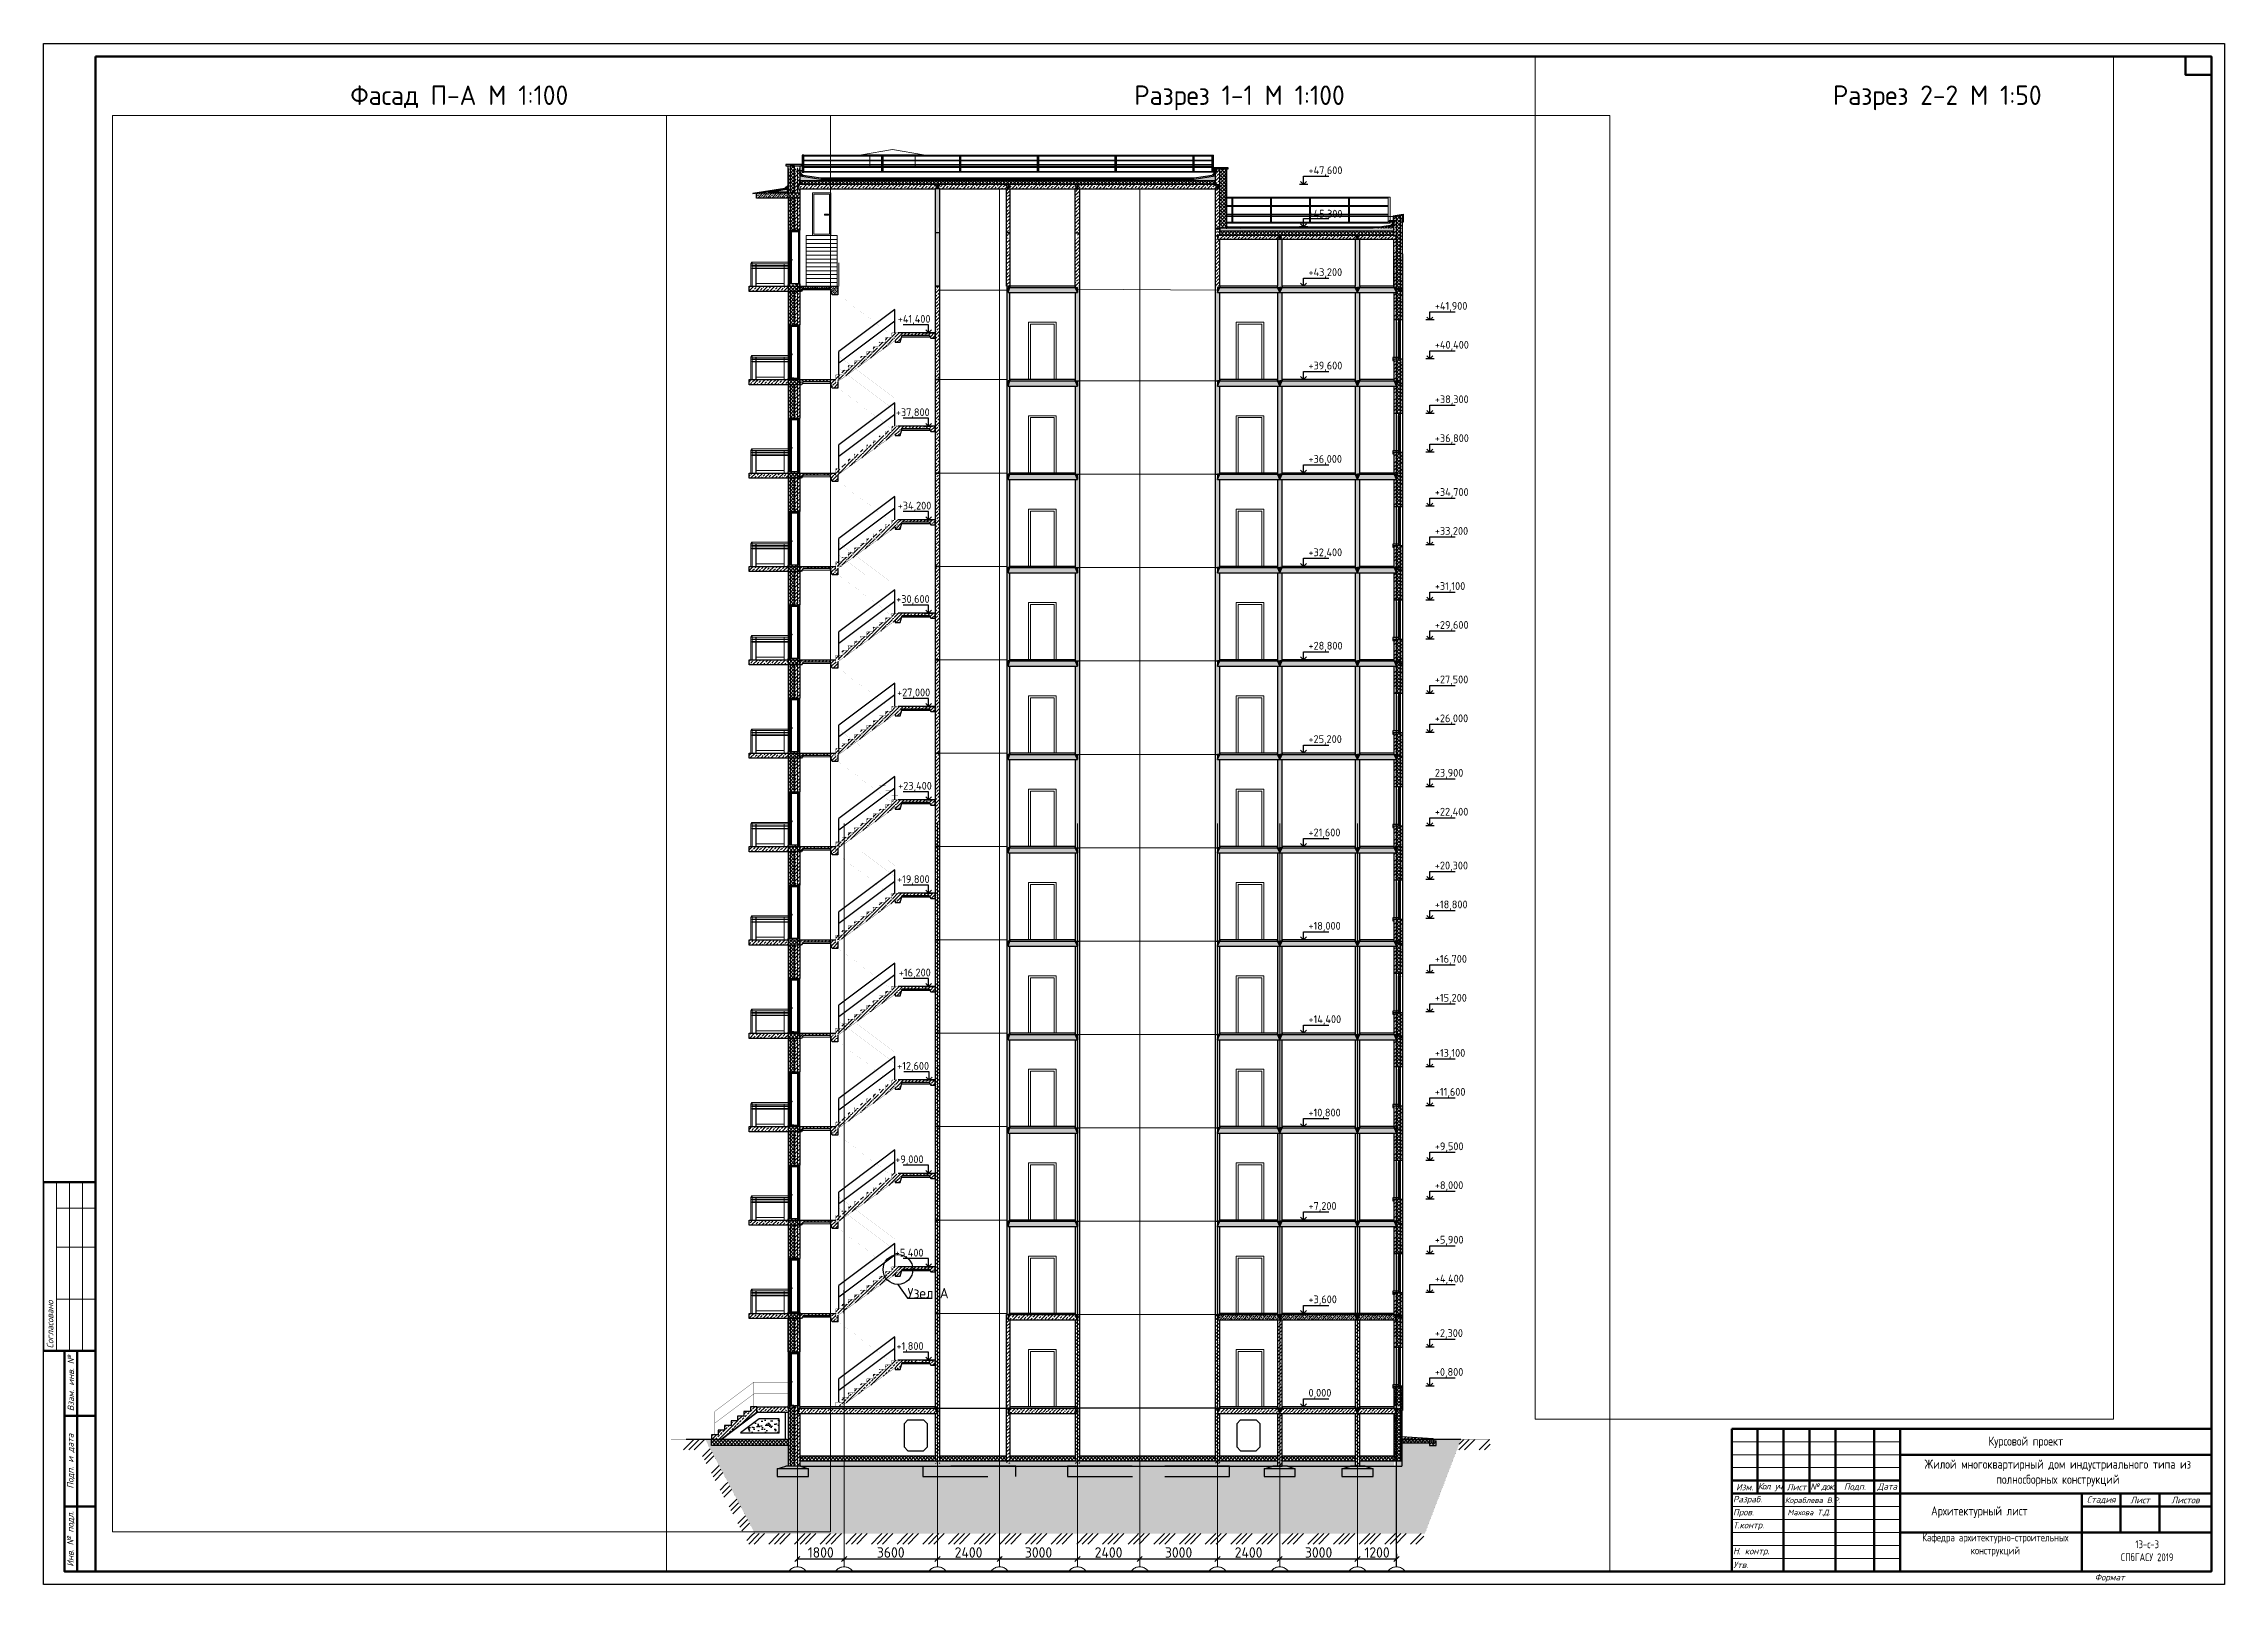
# Paper-space layout 'Лист2' of a CAD drawing. Header units: millimetres. Extents: x -1 to 840, y -1 to 593.
# The model-space entities are those that its viewports show. They can reach past a viewport. Long polylines and large blocks are cut down to what shows.
import ezdxf
from ezdxf.enums import TextEntityAlignment as Align

# ---------------------------------------------------------------- set-up
doc = ezdxf.new("R2010")
doc.units = ezdxf.units.MM
doc.header["$PDMODE"] = 35
doc.linetypes.add('HIDDEN', pattern=[0.375, 0.25, -0.125])
doc.linetypes.add('Штрих-пунктир', pattern=[24, 20, -1.5, 1, -1.5])
for name, color, linetype, lineweight in [('0.09', 40, 'Continuous', 9), ('0.3', 40, 'Continuous', 30), ('A-DOOR', 250, 'Continuous', 9), ('A-DOOR-FRAM', 250, 'Continuous', 18), ('A-GLAZ', 250, 'Continuous', 9), ('Балясины', 7, 'Continuous', 9), ('Верхние поручни', 7, 'Continuous', 9), ('Ограждение', 7, 'Continuous', 9), ('Поручни', 250, 'Continuous', 18), ('Формат - толстая линия', 7, 'Continuous', 50), ('Формат - тонкая линия', 7, 'Continuous', 20)]:
    doc.layers.add(name, color=color, linetype=linetype, lineweight=lineweight)
doc.layers.add('0л_штриховка', color=7, linetype='Continuous', lineweight=9, transparency=0.2)
for name, color, linetype in [('0разрез', 7, 'Continuous'), ('Выноски', 130, 'Continuous'), ('Кровля', 92, 'Continuous'), ('Лестница', 7, 'Continuous'), ('норм двкри', 60, 'Continuous'), ('Оси 2', 253, 'Continuous'), ('Перекрытия', 100, 'Continuous'), ('ПРОЁМЫ', 134, 'Continuous'), ('Стены1', 120, 'Continuous'), ('Фундамент', 30, 'Continuous'), ('Фундаменты', 40, 'Continuous')]:
    doc.layers.add(name, color=color, linetype=linetype)
doc.layers.add('Двери', color=100, linetype='Continuous', plot=False)
doc.styles.add('2.5', font='isocpeui.ttf', dxfattribs={"height": 2.5})
doc.styles.add('3.5', font='isocpeui.ttf', dxfattribs={"height": 3.5})
doc.styles.get("Standard").update_dxf_attribs({"font": 'arial.ttf'})
doc.styles.add('ГОСТ', font='GOST Common.ttf', dxfattribs={"height": 400})
doc.dimstyles.new('ГОСТ', dxfattribs={"dimtxt": 400, "dimasz": 200, "dimexe": 0.18, "dimexo": 0.0625, "dimgap": 50, "dimtad": 1, "dimdec": 0, "dimzin": 0, "dimdsep": 46, "dimtxsty": 'ГОСТ', "dimblk": 'OBLIQUE', "dimcen": 0.09, "dimadec": 0, "dimazin": 0, "dimtfac": 1, "dimtdec": 0, "dimtofl": 0, "dimtmove": 0, "dimatfit": 3, "dimldrblk": 'NONE', "dimfxl": 1, "dimtolj": 1, "dimtzin": 0, "dimarcsym": 0})
pattern_1 = [(37.5, (-3941.53, -242.98), (-8.00016, 244.70662), [0, -193.04, 0, -215.9, 0, -206.375]), (7.5, (-3941.53, -242.98), (224.76164, 358.41255), [0, -104.14, 0, -173.99, 0, -66.675]), (327.5, (-4097.74, -242.98), (395.49619, 0.71859), [0, -63.5, 0, -228.6, 0, -298.45]), (317.5, (-4097.74, -242.98), (381.77823, 111.46466), [0, -31.75, 0, -149.86, 0, -171.45])]
pattern_2 = [(45, (-3941.53, -242.98), (-89.80256, 89.80256), []), (45, (-3851.73, -242.98), (-89.80256, 89.80256), [63.5, -31.75])]
pattern_3 = [(37.5, (330, 0), (-0.16000313, 4.894132373), [0, -3.8608, 0, -4.318, 0, -4.1275]), (7.5, (330, 0), (4.49523283, 7.16825101), [0, -2.0828, 0, -3.4798, 0, -1.3335]), (327.5, (326.876, 0), (7.909923702, 0.014371847), [0, -1.27, 0, -4.572, 0, -5.969]), (317.5, (326.876, 0), (7.63556452, 2.22929323), [0, -0.635, 0, -2.9972, 0, -3.429])]
pattern_4 = [(37.5, (8400, -1e-11), (-0.16000313, 4.894132373), [0, -3.8608, 0, -4.318, 0, -4.1275]), (7.5, (8400, -1e-11), (4.49523283, 7.16825101), [0, -2.0828, 0, -3.4798, 0, -1.3335]), (327.5, (8396.876, -1e-11), (7.909923702, 0.014371847), [0, -1.27, 0, -4.572, 0, -5.969]), (317.5, (8396.876, -1e-11), (7.63556452, 2.22929323), [0, -0.635, 0, -2.9972, 0, -3.429])]
pattern_5 = [(37.5, (10800, -7e-12), (-0.16000313, 4.894132373), [0, -3.8608, 0, -4.318, 0, -4.1275]), (7.5, (10800, -7e-12), (4.49523283, 7.16825101), [0, -2.0828, 0, -3.4798, 0, -1.3335]), (327.5, (10796.876, -7e-12), (7.909923702, 0.014371847), [0, -1.27, 0, -4.572, 0, -5.969]), (317.5, (10796.876, -7e-12), (7.63556452, 2.22929323), [0, -0.635, 0, -2.9972, 0, -3.429])]
pattern_6 = [(37.5, (13800, 7e-12), (-0.16000313, 4.894132373), [0, -3.8608, 0, -4.318, 0, -4.1275]), (7.5, (13800, 7e-12), (4.49523283, 7.16825101), [0, -2.0828, 0, -3.4798, 0, -1.3335]), (327.5, (13796.876, 7e-12), (7.909923702, 0.014371847), [0, -1.27, 0, -4.572, 0, -5.969]), (317.5, (13796.876, 7e-12), (7.63556452, 2.22929323), [0, -0.635, 0, -2.9972, 0, -3.429])]
pattern_7 = [(37.5, (7800, -7e-12), (-0.16000313, 4.894132373), [0, -3.8608, 0, -4.318, 0, -4.1275]), (7.5, (7800, -7e-12), (4.49523283, 7.16825101), [0, -2.0828, 0, -3.4798, 0, -1.3335]), (327.5, (7796.876, -7e-12), (7.909923702, 0.014371847), [0, -1.27, 0, -4.572, 0, -5.969]), (317.5, (7796.876, -7e-12), (7.63556452, 2.22929323), [0, -0.635, 0, -2.9972, 0, -3.429])]
pattern_8 = [(37.5, (10800, 7e-12), (-0.16000313, 4.894132373), [0, -3.8608, 0, -4.318, 0, -4.1275]), (7.5, (10800, 7e-12), (4.49523283, 7.16825101), [0, -2.0828, 0, -3.4798, 0, -1.3335]), (327.5, (10796.876, 7e-12), (7.909923702, 0.014371847), [0, -1.27, 0, -4.572, 0, -5.969]), (317.5, (10796.876, 7e-12), (7.63556452, 2.22929323), [0, -0.635, 0, -2.9972, 0, -3.429])]
pattern_9 = [(37.5, (12305.0995, -7e-12), (-0.16000313, 4.894132373), [0, -3.8608, 0, -4.318, 0, -4.1275]), (7.5, (12305.0995, -7e-12), (4.49523283, 7.16825101), [0, -2.0828, 0, -3.4798, 0, -1.3335]), (327.5, (12301.9753, -7e-12), (7.909923702, 0.014371847), [0, -1.27, 0, -4.572, 0, -5.969]), (317.5, (12301.975, -7e-12), (7.63556452, 2.22929323), [0, -0.635, 0, -2.9972, 0, -3.429])]
pattern_10 = [(37.5, (8400, -3600), (-0.16000313, 4.894132373), [0, -3.8608, 0, -4.318, 0, -4.1275]), (7.5, (8400, -3600), (4.49523283, 7.16825101), [0, -2.0828, 0, -3.4798, 0, -1.3335]), (327.5, (8396.876, -3600), (7.909923702, 0.014371847), [0, -1.27, 0, -4.572, 0, -5.969]), (317.5, (8396.876, -3600), (7.63556452, 2.22929323), [0, -0.635, 0, -2.9972, 0, -3.429])]
pattern_11 = [(37.5, (10800, -3600), (-0.16000313, 4.894132373), [0, -3.8608, 0, -4.318, 0, -4.1275]), (7.5, (10800, -3600), (4.49523283, 7.16825101), [0, -2.0828, 0, -3.4798, 0, -1.3335]), (327.5, (10796.876, -3600), (7.909923702, 0.014371847), [0, -1.27, 0, -4.572, 0, -5.969]), (317.5, (10796.876, -3600), (7.63556452, 2.22929323), [0, -0.635, 0, -2.9972, 0, -3.429])]
pattern_12 = [(37.5, (13800, -3600), (-0.16000313, 4.894132373), [0, -3.8608, 0, -4.318, 0, -4.1275]), (7.5, (13800, -3600), (4.49523283, 7.16825101), [0, -2.0828, 0, -3.4798, 0, -1.3335]), (327.5, (13796.876, -3600), (7.909923702, 0.014371847), [0, -1.27, 0, -4.572, 0, -5.969]), (317.5, (13796.876, -3600), (7.63556452, 2.22929323), [0, -0.635, 0, -2.9972, 0, -3.429])]
pattern_13 = [(37.5, (7800, -3600), (-0.16000313, 4.894132373), [0, -3.8608, 0, -4.318, 0, -4.1275]), (7.5, (7800, -3600), (4.49523283, 7.16825101), [0, -2.0828, 0, -3.4798, 0, -1.3335]), (327.5, (7796.876, -3600), (7.909923702, 0.014371847), [0, -1.27, 0, -4.572, 0, -5.969]), (317.5, (7796.876, -3600), (7.63556452, 2.22929323), [0, -0.635, 0, -2.9972, 0, -3.429])]
pattern_14 = [(37.5, (10800, -3600), (-0.16000313, 4.894132373), [0, -3.8608, 0, -4.318, 0, -4.1275]), (7.5, (10800, -3600), (4.49523283, 7.16825101), [0, -2.0828, 0, -3.4798, 0, -1.3335]), (327.5, (10796.876, -3600), (7.909923702, 0.014371847), [0, -1.27, 0, -4.572, 0, -5.969]), (317.5, (10796.876, -3600), (7.63556452, 2.22929323), [0, -0.635, 0, -2.9972, 0, -3.429])]
pattern_15 = [(37.5, (12305.0995, -3600), (-0.16000313, 4.894132373), [0, -3.8608, 0, -4.318, 0, -4.1275]), (7.5, (12305.0995, -3600), (4.49523283, 7.16825101), [0, -2.0828, 0, -3.4798, 0, -1.3335]), (327.5, (12301.9753, -3600), (7.909923702, 0.014371847), [0, -1.27, 0, -4.572, 0, -5.969]), (317.5, (12301.975, -3600), (7.63556452, 2.22929323), [0, -0.635, 0, -2.9972, 0, -3.429])]
pattern_16 = [(37.5, (330, -3600), (-0.16000313, 4.894132373), [0, -3.8608, 0, -4.318, 0, -4.1275]), (7.5, (330, -3600), (4.49523283, 7.16825101), [0, -2.0828, 0, -3.4798, 0, -1.3335]), (327.5, (326.876, -3600), (7.909923702, 0.014371847), [0, -1.27, 0, -4.572, 0, -5.969]), (317.5, (326.876, -3600), (7.63556452, 2.22929323), [0, -0.635, 0, -2.9972, 0, -3.429])]
pattern_17 = [(37.5, (0, -3600), (-0.16000313, 4.894132373), [0, -3.8608, 0, -4.318, 0, -4.1275]), (7.5, (0, -3600), (4.49523283, 7.16825101), [0, -2.0828, 0, -3.4798, 0, -1.3335]), (327.5, (-3.124, -3600), (7.909923702, 0.014371847), [0, -1.27, 0, -4.572, 0, -5.969]), (317.5, (-3.124, -3600), (7.63556452, 2.22929323), [0, -0.635, 0, -2.9972, 0, -3.429])]
pattern_18 = [(45, (1e-10, 1252.89), (-67.35192, 67.35192), []), (135, (1e-10, 1252.89), (-67.35192, -67.35192), [])]
pattern_19 = [(45, (-3941.53, -242.98), (-134.70384, 134.70384), []), (45, (-3806.83, -242.98), (-134.70384, 134.70384), [95.25, -47.625])]
pattern_20 = [(45, (-3941.534, -123.051), (-11.22532015, 11.22532015), [])]
pattern_21 = [(37.5, (-3941.5343, -242.9777), (-0.16000313, 4.894132373), [0, -3.8608, 0, -4.318, 0, -4.1275]), (7.5, (-3941.5343, -242.9777), (4.49523283, 7.16825101), [0, -2.0828, 0, -3.4798, 0, -1.3335]), (327.5, (-3944.6585, -242.9777), (7.909923702, 0.014371847), [0, -1.27, 0, -4.572, 0, -5.969]), (317.5, (-3944.6585, -242.978), (7.63556452, 2.22929323), [0, -0.635, 0, -2.9972, 0, -3.429])]

psp = doc.layouts.new('Лист2')

# ---------------------------------------------------------------- texts
at = {"ltscale": 10, "char_height": 7.5, "attachment_point": 1, "style": 'ГОСТ'}
for s, insert in [('Фасад П-А М 1:100', (117.48, 577.09)), ('Разрез 1-1 М 1:100', (419.8, 577.09)), ('Разрез 2-2 М 1:50', (689.22, 577.09))]:
    psp.add_mtext_dynamic_manual_height_columns(s, width=119.2816, gutter_width=2000, heights=[0], dxfattribs=dict(at, insert=insert))
at = {"attachment_point": 1}
for s, width, insert, char_height in [('{\\fГОСТ тип А|b0|i0|c204|p34;Курсовой проект}', 70, (749.24, 56.22), 3.5), ('\\pxqc;{\\fГОСТ тип А|b0|i0|c204|p34;Жилой многоквартирный дом индустриального типа из полносборных конструкций}', 114.5939, (718.66, 47.32), 3.5), ('{\\fГОСТ тип А|b0|i0|c204|p34;Архитектурный лист}', 70, (727.1, 29.31), 3.5), ('\\pxqc;{\\fГОСТ тип А|b0|i0|c204|p34;Кафедра архитектурно-строительных конструкций}', 70, (716.85, 18.81), 3), ('\\pxqc;{\\fГОСТ тип А|b0|i0|c204|p34;13-с-3\\PСПбГАСУ 2019}', 70, (775.43, 16.17), 3)]:
    psp.add_mtext_dynamic_manual_height_columns(s, width=width, gutter_width=1, heights=[0], dxfattribs=dict(at, insert=insert, char_height=char_height))

msp = doc.modelspace()

# ---------------------------------------------------------------- texts
at = {"layer": 'Выноски', "char_height": 300, "style": 'ГОСТ'}
for s, width, insert, attachment_point in [('+47,600', 1172.88776, (387764.02, 104011.12), 1), ('+45,300', 1172.88776, (387764.02, 102336.787), 1), ('+43,200', 1172.88776, (387764.02, 100082.186), 1), ('+41,900', 1172.88776, (392637.45, 98782.186), 1), ('+41,400', 1172.88776, (373185.57, 98282.186), 3), ('+40,400', 1172.88776, (392637.45, 97282.186), 1), ('+39,600', 1172.88776, (387764.02, 96482.186), 1), ('+38,300', 1172.88776, (392637.45, 95182.186), 1), ('+37,800', 1172.88776, (373153.406, 94682.186), 3), ('+36,800', 1172.88776, (392637.45, 93682.186), 1), ('+36,000', 1172.88776, (387764.02, 92882.186), 1), ('+34,200', 1172.88776, (373217.739, 91082.186), 3), ('+34,700', 1172.88776, (392637.45, 91607.186), 1), ('+33,200', 1172.88776, (392637.45, 90107.186), 1), ('+32,400', 1172.88776, (387764.02, 89282.186), 1), ('+30,600', 1172.88776, (373153.406, 87482.186), 3), ('+31,100', 1172.88776, (392637.45, 87982.186), 1), ('+29,600', 1172.88776, (392637.45, 86482.186), 1), ('+28,800', 1172.88776, (387764.02, 85682.186), 1), ('+27,500', 1172.88776, (392637.45, 84382.186), 1), ('+27,000', 1172.88776, (373174.848, 83882.186), 3), ('+26,000', 1172.88776, (392637.45, 82882.186), 1), ('+25,200', 1172.88776, (387764.02, 82082.186), 1), ('23,900', 1172.88776, (392637.45, 80782.186), 1), ('+23,400', 1172.88776, (373236.94, 80282.186), 3), ('+22,400', 1172.88776, (392637.45, 79282.186), 1), ('+21,600', 1172.88776, (387764.02, 78482.186), 1), ('+19,800', 1172.88776, (373153.406, 76682.186), 3), ('+20,300', 1172.88776, (392637.45, 77207.186), 1), ('+18,800', 1172.88776, (392637.45, 75707.186), 1), ('+18,000', 1172.88776, (387764.02, 74882.186), 1), ('+16,700', 1172.88776, (392637.45, 73607.186), 1), ('+16,200', 1172.88776, (373196.292, 73082.186), 3), ('+15,200', 1172.88776, (392637.45, 72107.186), 1), ('+14,400', 1172.88776, (387764.02, 71282.186), 1), ('+13,100', 1172.88776, (392637.45, 69982.186), 1), ('+12,600', 1172.88776, (373130.53, 69482.186), 3), ('+11,600', 1172.88776, (392637.45, 68482.186), 1), ('+10,800', 1172.88776, (387764.02, 67682.186), 1), ('+9,000', 1172.88776, (372917.511, 65882.186), 3), ('+9,500', 1172.88776, (392637.45, 66382.186), 1), ('+8,000', 1172.88776, (392637.45, 64882.186), 1), ('+7,200', 1172.88776, (387764.02, 64082.186), 1), ('+5,400', 1172.88776, (372917.511, 62282.186), 3), ('+5,900', 1172.88776, (392637.45, 62782.186), 1), ('+4,400', 1346.44774, (392637.45, 61282.186), 1), ('+3,600', 1172.88776, (387764.02, 60482.186), 1), ('+2,300', 1172.88776, (392637.45, 59182.186), 1), ('+1,800', 1172.88776, (372917.511, 58682.185), 3), ('+0,800', 1172.88776, (392637.45, 57682.186), 1), ('0,000', 1172.88776, (387764.02, 56882.186), 1)]:
    msp.add_mtext_dynamic_manual_height_columns(s, width=width, gutter_width=2000, heights=[0], dxfattribs=dict(at, insert=insert, attachment_point=attachment_point))
at = {"layer": 'Оси 2', "lineweight": 9, "char_height": 500, "attachment_point": 1, "style": 'ГОСТ'}
for s, insert in [('2', (367943.658, 49874.646)), ('3', (369743.658, 49874.646)), ('6', (375743.658, 49874.646)), ('8', (381143.658, 49874.646)), ('11', (389403.658, 49874.646)), ('12', (390908.757, 49874.646))]:
    msp.add_mtext_dynamic_manual_height_columns(s, width=529.33393, gutter_width=12.5, heights=[0], dxfattribs=dict(at, insert=insert))
at = {"layer": 'Оси 2', "color": 9, "lineweight": 9, "true_color": 0xc7c8ca, "char_height": 500, "attachment_point": 1, "style": 'ГОСТ'}
for s, insert in [('5', (373343.658, 49874.646)), ('7', (378743.658, 49874.646)), ('9', (384143.658, 49874.646)), ('10', (386403.658, 49874.646))]:
    msp.add_mtext_dynamic_manual_height_columns(s, width=529.33393, gutter_width=12.5, heights=[0], dxfattribs=dict(at, insert=insert))
at = {"layer": 'ПРОЁМЫ', "ltscale": 10, "insert": (372298.964, 60770.402), "char_height": 400, "attachment_point": 1, "style": 'ГОСТ'}
msp.add_mtext_dynamic_manual_height_columns('Узел А', width=1846.72172, gutter_width=2000, heights=[0], dxfattribs=at)

# ---------------------------------------------------------------- blocks, each defined once
blk = doc.blocks.new('Штамп согласования')
at = {"color": 0, "linetype": 'ByBlock', "lineweight": -2, "ltscale": 100}
blk.add_lwpolyline([(-20, 65), (-20, 0)], dxfattribs=at)
at = {"layer": 'Формат - толстая линия', "ltscale": 100}
blk.add_lwpolyline([(-20, 65), (0, 65), (0, 0), (-20, 0)], dxfattribs=at)
at = {"layer": 'Формат - тонкая линия', "ltscale": 100}
for points in [[(-15, 65), (-15, 0)], [(-10, 65), (-10, 0)], [(-5, 65), (-5, 0)], [(-15, 55), (0, 55)], [(-15, 40), (0, 40)], [(-15, 20), (0, 20)]]:
    blk.add_lwpolyline(points, dxfattribs=at)
at = {"color": 0, "linetype": 'ByBlock', "lineweight": -2, "ltscale": 100, "insert": (-17.5, 1), "char_height": 2.5, "width": 65, "attachment_point": 4, "rotation": 90, "style": '2.5'}
blk.add_mtext('Согласовано', dxfattribs=at)
blk = doc.blocks.new('Штамп - основная надпись')
at = {"ltscale": 100}
blk.add_lwpolyline([(0, 55), (0, 0)], dxfattribs=at)
at = {"layer": 'Формат - толстая линия', "ltscale": 100}
blk.add_lwpolyline([(0, 55), (185, 55), (185, 0), (0, 0)], close=True, dxfattribs=at)
for points in [[(10, 55), (10, 30)], [(20, 55), (20, 0)], [(30, 55), (30, 30)], [(40, 55), (40, 0)], [(55, 55), (55, 0)], [(65, 55), (65, 0)], [(65, 45), (185, 45)], [(0, 35), (65, 35)], [(0, 30), (65, 30)], [(65, 30), (185, 30)], [(135, 30), (135, 0)], [(150, 30), (150, 15)], [(165, 30), (165, 15)], [(135, 25), (185, 25)], [(65, 15), (185, 15)]]:
    blk.add_lwpolyline(points, dxfattribs=at)
at = {"layer": 'Формат - тонкая линия', "ltscale": 100}
for points in [[(0, 50), (65, 50)], [(0, 45), (65, 45)], [(0, 40), (65, 40)], [(0, 25), (65, 25)], [(0, 20), (65, 20)], [(0, 15), (65, 15)], [(0, 10), (65, 10)], [(0, 5), (65, 5)]]:
    blk.add_lwpolyline(points, dxfattribs=at)
at = {"color": 0, "linetype": 'ByBlock', "lineweight": -2, "ltscale": 100, "style": '2.5'}
for s, insert, char_height, width, attachment_point in [('Изм.', (5, 32.5), 2.5, 10, 5), ('{\\T0.75;Кол. уч.}', (15, 32.5), 2.5, 10, 5), ('Лист', (25, 32.5), 2.5, 10, 5), ('{\\T0.85;№ док.}', (35, 32.5), 2.5, 10, 5), ('Подп.', (47.5, 32.5), 2.5, 15, 5), ('Дата', (60, 32.5), 2.5, 10, 5), ('Разраб.', (0.5, 27.5), 2.5, 20, 4), ('Кораблева В.Р.', (20.5, 27.16), 2.1, 22, 4), ('Стадия', (142.5, 27.5), 2.5, 15, 5), ('Лист', (157.5, 27.5), 2.5, 15, 5), ('Листов', (175, 27.5), 2.5, 20, 5), ('Пров.', (0.5, 22.5), 2.5, 20, 4), ('Т.контр.', (0.5, 17.5), 2.5, 20, 4), ('Махова Т.Д.', (21.5, 22.5), 2.1, 20, 4), ('Н. контр.', (0.5, 7.5), 2.5, 20, 4), ('Утв.', (0.59, 2.51), 2.5, 20, 4)]:
    blk.add_mtext(s, dxfattribs=dict(at, insert=insert, char_height=char_height, width=width, attachment_point=attachment_point))
blk = doc.blocks.new('*U991')
at = {"color": 0, "linetype": 'ByBlock', "lineweight": -2}
blk.add_lwpolyline([(0, 594), (841, 594), (841, 0), (0, 0)], close=True, dxfattribs=at)
at = {"layer": 'Формат - толстая линия'}
blk.add_lwpolyline([(20, 589), (836, 589), (836, 5), (20, 5)], close=True, dxfattribs=at)
at = {"layer": 'Формат - толстая линия', "ltscale": 100}
for points in [[(826, 589), (836, 589), (836, 582), (826, 582)], [(8, 90), (20, 90), (20, 5), (8, 5)]]:
    blk.add_lwpolyline(points, close=True, dxfattribs=at)
for points in [[(13, 90), (13, 5)], [(8, 65), (20, 65)], [(8, 30), (20, 30)]]:
    blk.add_lwpolyline(points, dxfattribs=at)
at = {"ltscale": 100}
for name, p in [('Штамп согласования', (20, 90)), ('Штамп - основная надпись', (651, 5))]:
    blk.add_blockref(name, p, dxfattribs=at)
at = {"color": 0, "linetype": 'ByBlock', "lineweight": -2, "ltscale": 100, "char_height": 2.5, "attachment_point": 5, "rotation": 90, "style": '2.5'}
for s, insert, width in [('Взам. инв. №', (10.5, 77.5), 25), ('Подп. и дата', (10.5, 47.5), 35), ('Инв. № подл.', (10.5, 17.5), 25)]:
    blk.add_mtext(s, dxfattribs=dict(at, insert=insert, width=width))
at = {"color": 0, "linetype": 'ByBlock', "lineweight": -2, "ltscale": 100, "style": '3.5'}
for tag, p in [('№', (831, 585.5)), ('ДОКУМЕНТ', (776, 55)), ('СТАДИЯ', (793.5, 25)), ('ЛИСТ', (808.5, 25)), ('ЛИСТОВ', (826, 25))]:
    blk.add_attdef(tag, text='', height=3.5, dxfattribs=at).set_placement(p, align=Align.MIDDLE_CENTER)
at = {"color": 0, "linetype": 'ByBlock', "lineweight": -2, "ltscale": 100, "flags": 104}
for tag, p in [('ОБЪЕКТ_СТРОИТЕЛЬСТВА', (776, 42.5)), ('ЗДАНИЕ(СООРУЖЕНИЕ)', (751, 27.5)), ('ИЗОБРАЖЕНИЯ_ЛИСТА', (751, 12.5)), ('ОРГАНИЗАЦИЯ', (811, 12.5))]:
    blk.add_attdef(tag, text='', height=2.5, dxfattribs=at).set_placement(p, align=Align.MIDDLE_CENTER)
at = {"color": 0, "linetype": 'ByBlock', "lineweight": -2, "ltscale": 100, "style": '2.5'}
for tag, p in [('ГИП', (671.2, 31.25)), ('НАЧ.ОТД.', (671.2, 26.25)), ('ИСПОЛН.', (671.2, 21.25)), ('Н.КОНТР.', (671.2, 11.25)), ('ФОРМАТ', (791, 1.5))]:
    blk.add_attdef(tag, p, '', height=2.5, dxfattribs=at)
at = {"color": 0, "linetype": 'ByBlock', "lineweight": -2, "ltscale": 100, "style": '2.5', "width": 0.8}
for tag, p in [('ДАТА_1', (711, 32.5)), ('ДАТА_2', (711, 27.5)), ('ДАТА_3', (711, 22.5)), ('ДАТА_4', (711, 12.5))]:
    blk.add_attdef(tag, text='', height=2.5, dxfattribs=at).set_placement(p, align=Align.MIDDLE_CENTER)
blk = doc.blocks.new('Дверь-Наружная-Двойная-Полное остекление-Деревянный_фасад - 1500 x 2000 мм-347512-Сечение 0')
at = {"layer": 'A-DOOR'}
for p, q in [((-10994, 2063), (-10994, 2006)), ((-10974, 2063), (-10994, 2063)), ((-10994, 2006), (-10974, 2006)), ((-10994, 2006), (-10994, 1012)), ((-10974, 2025), (-10974, 2063)), ((-10974, 2006), (-10974, 2019)), ((-10624, 2063), (-10624, 2025)), ((-10604, 2063), (-10624, 2063)), ((-10624, 2019), (-10624, 2006)), ((-10624, 2006), (-10604, 2006)), ((-10604, 2006), (-10604, 2063)), ((-10604, 2006), (-10604, 0)), ((-11034, 937), (-11034, 939)), ((-11014, 939), (-11034, 939)), ((-11034, 927), (-11034, 937)), ((-11014, 937), (-11034, 937)), ((-11034, 914), (-11034, 927)), ((-11014, 927), (-11034, 927)), ((-11034, 906), (-11034, 914)), ((-11034, 914), (-11014, 914)), ((-11034, 906), (-11014, 906)), ((-11014, 939), (-11014, 937)), ((-11014, 937), (-11014, 927)), ((-11014, 927), (-11014, 914)), ((-10984, 922), (-11014, 922)), ((-11014, 914), (-11014, 912)), ((-11014, 912), (-11014, 914)), ((-11014, 912), (-11014, 911)), ((-11014, 911), (-11014, 912)), ((-11014, 910), (-11014, 909)), ((-11014, 909), (-11014, 910)), ((-11014, 908), (-11014, 907)), ((-11014, 907), (-11014, 907)), ((-11014, 906), (-10984, 906)), ((-10994, 1005), (-10994, 1012)), ((-10994, 1012), (-10984, 1012)), ((-10984, 1005), (-10994, 1005)), ((-10994, 997), (-10994, 1005)), ((-10994, 989), (-10994, 997)), ((-10994, 989), (-10984, 989)), ((-10994, 982), (-10994, 989)), ((-10984, 982), (-10994, 982)), ((-10994, 982), (-10994, 922)), ((-10994, 907), (-10994, 0)), ((-10974, 1064), (-10984, 1064)), ((-10984, 1039), (-10984, 1064)), ((-10984, 844), (-10984, 1039)), ((-10984, 819), (-10984, 844)), ((-10929, 1064), (-10939, 1064)), ((-10929, 1064), (-10929, 1039)), ((-10929, 1039), (-10929, 844)), ((-10929, 1012), (-10919, 1012)), ((-10929, 982), (-10919, 982)), ((-10899, 922), (-10929, 922)), ((-10929, 906), (-10899, 906)), ((-10929, 844), (-10929, 819)), ((-10919, 1012), (-10919, 982)), ((-10899, 937), (-10899, 939)), ((-10899, 939), (-10879, 939)), ((-10899, 927), (-10899, 937)), ((-10899, 937), (-10879, 937)), ((-10899, 914), (-10899, 927)), ((-10899, 927), (-10879, 927)), ((-10899, 912), (-10899, 914)), ((-10899, 914), (-10879, 914)), ((-10899, 914), (-10899, 912)), ((-10899, 911), (-10899, 912)), ((-10899, 912), (-10899, 911)), ((-10899, 909), (-10899, 910)), ((-10899, 910), (-10899, 909)), ((-10899, 907), (-10899, 908)), ((-10899, 907), (-10899, 907)), ((-10899, 906), (-10879, 906)), ((-10879, 939), (-10879, 937)), ((-10879, 937), (-10879, 927)), ((-10879, 927), (-10879, 914)), ((-10879, 914), (-10879, 906)), ((-10984, 819), (-10974, 819)), ((-10939, 819), (-10929, 819)), ((-10856, 15), (-10882, 0)), ((-10821, 15), (-10856, 15)), ((-10796, 0), (-10821, 15)), ((-10882, 0), (-10796, 0))]:
    blk.add_line(p, q, dxfattribs=at)
at = {"layer": 'A-DOOR', "lineweight": 18}
for p, q in [((-10974, 2000), (-10974, 15)), ((-10939, 2000), (-10974, 2000)), ((-10939, 15), (-10939, 2000)), ((-10974, 15), (-10939, 15))]:
    blk.add_line(p, q, dxfattribs=at)
at = {"layer": 'A-DOOR-FRAM'}
for p, q in [((-10974, 2019), (-10974, 2025)), ((-10974, 2025), (-10624, 2025)), ((-10624, 2019), (-10974, 2019)), ((-10974, 2019), (-10974, 2000)), ((-10974, 2000), (-10939, 2000)), ((-10939, 2000), (-10939, 1987)), ((-10939, 1987), (-10904, 1987)), ((-10904, 1987), (-10904, 2000)), ((-10904, 2000), (-10624, 2000)), ((-10624, 2025), (-10624, 2019)), ((-10624, 2000), (-10624, 2019))]:
    blk.add_line(p, q, dxfattribs=at)
at = {"layer": 'A-DOOR-FRAM', "lineweight": 9}
for p, q in [((-10904, 1987), (-10904, 922)), ((-10624, 2000), (-10624, 0)), ((-10904, 907), (-10904, 0)), ((-10974, 15), (-10974, 0)), ((-10939, 15), (-10939, 0))]:
    blk.add_line(p, q, dxfattribs=at)
blk = doc.blocks.new('Окно 3-Откидное - Среднее глухое - Один переплет с многокамерным стеклопакетом - 30674-99 - Окно 3-Откидное - Среднее глухое - Один переплет с многокамерным стеклопакетом - 30674-99-V5-Сечение 1')
at = {"layer": 'A-GLAZ'}
h = blk.add_hatch(dxfattribs=at)
h.set_pattern_fill('FP_6', color=256, style=0, pattern_type=2)
h.set_pattern_definition([(135, (18648.64, 22050), (-70.7107, -70.7107), [])])
h.paths.add_polyline_path([(18584, 18885), (18598, 18885), (18598, 18905), (18654, 18905), (18654, 18962), (18634, 18962), (18634, 18942), (18610, 18942), (18610, 18962), (18584, 18962)], flags=0)
h.paths.add_polyline_path([(18649, 20138), (18654, 20138), (18654, 20195), (18598, 20195), (18598, 20215), (18584, 20215), (18584, 20138), (18610, 20138), (18610, 20158), (18634, 20158), (18634, 20138)], flags=0)
h = blk.add_hatch(dxfattribs=at)
h.set_pattern_fill('FP_7', color=256, style=0, pattern_type=2)
h.set_pattern_definition([(45, (18648.64, 22050), (-84.853, 84.853), [])])
h.paths.add_polyline_path([(18649, 18850), (18670, 18850), (18670, 18913), (18656, 18913), (18656, 18893), (18600, 18893), (18600, 18850)], flags=0)
h.paths.add_polyline_path([(18670, 20187), (18670, 20250), (18600, 20250), (18600, 20207), (18656, 20207), (18656, 20187)], flags=0)
at = {"layer": 'A-GLAZ', "lineweight": 25}
for p, q in [((18598, 20215), (18584, 20215)), ((18584, 20215), (18584, 20138)), ((18598, 20195), (18598, 20215)), ((18654, 20195), (18598, 20195)), ((18600, 20250), (18600, 20207)), ((18670, 20250), (18600, 20250)), ((18600, 20207), (18656, 20207)), ((18654, 20138), (18654, 20195)), ((18656, 20207), (18656, 20187)), ((18656, 20187), (18670, 20187)), ((18670, 20187), (18670, 20250)), ((18584, 20138), (18610, 20138)), ((18614, 20158), (18610, 20158)), ((18610, 20158), (18610, 18942)), ((18610, 20138), (18610, 20158)), ((18610, 20158), (18634, 20158)), ((18614, 18942), (18614, 20158)), ((18634, 20158), (18630, 20158)), ((18630, 20158), (18630, 18942)), ((18634, 18942), (18634, 20158)), ((18634, 20158), (18634, 20138)), ((18634, 20138), (18654, 20138)), ((18610, 18962), (18584, 18962)), ((18584, 18962), (18584, 18885)), ((18584, 18885), (18598, 18885)), ((18598, 18885), (18598, 18905)), ((18598, 18905), (18654, 18905)), ((18600, 18893), (18600, 18850)), ((18656, 18893), (18600, 18893)), ((18600, 18850), (18670, 18850)), ((18610, 18942), (18610, 18962)), ((18610, 18942), (18614, 18942)), ((18634, 18942), (18610, 18942)), ((18630, 18942), (18634, 18942)), ((18654, 18962), (18634, 18962)), ((18634, 18962), (18634, 18942)), ((18654, 18905), (18654, 18962)), ((18670, 18913), (18656, 18913)), ((18656, 18913), (18656, 18893)), ((18670, 18850), (18670, 18913))]:
    blk.add_line(p, q, dxfattribs=at)
at = {"layer": 'A-GLAZ'}
for p, q in [((18670, 20300), (18600, 20300)), ((18600, 20300), (18600, 20250)), ((18600, 20250), (18670, 20250)), ((18600, 20195), (18600, 20207)), ((18656, 18913), (18656, 20187)), ((18670, 20250), (18670, 20300)), ((18670, 18913), (18670, 20187)), ((18584, 18962), (18584, 20138)), ((18654, 20138), (18654, 18962)), ((18600, 18893), (18600, 18905)), ((18670, 18850), (18600, 18850)), ((18600, 18850), (18600, 18800)), ((18600, 18800), (18670, 18800)), ((18670, 18800), (18670, 18850))]:
    blk.add_line(p, q, dxfattribs=at)
at = {"layer": 'A-GLAZ', "lineweight": 35}
for p, q in [((18630, 20158), (18614, 20158)), ((18614, 20158), (18614, 20143)), ((18614, 20143), (18630, 20143)), ((18630, 20143), (18630, 20158)), ((18630, 18957), (18614, 18957)), ((18614, 18957), (18614, 18942)), ((18614, 18942), (18630, 18942)), ((18630, 18942), (18630, 18957))]:
    blk.add_line(p, q, dxfattribs=at)
blk = doc.blocks.new('Ограждение - 50 x 12 мм-V30-Сечение 0')
at = {"layer": 'Балясины'}
for p, q in [((-11942, 4470), (-11954, 4470)), ((-11954, 4470), (-11954, 3600)), ((-11942, 3600), (-11942, 4470))]:
    blk.add_line(p, q, dxfattribs=at)
blk = doc.blocks.new('Ограждение - 50 x 12 мм-319649-Сечение 0')
at = {"layer": 'Балясины'}
for p, q in [((-12146, 4400), (-12146, 4470)), ((-12101, 4470), (-12146, 4470)), ((-12146, 4300), (-12146, 4380)), ((-12146, 3600), (-12146, 4280)), ((-12096, 4470), (-12101, 4470)), ((-12101, 4470), (-12101, 3600)), ((-12096, 4400), (-12096, 4470)), ((-12096, 4300), (-12096, 4380)), ((-12096, 3600), (-12096, 4280))]:
    blk.add_line(p, q, dxfattribs=at)
blk = doc.blocks.new('Ограждение - Ограждение-356374-Сечение 0')
for p, q in [((-12120, 40530), (-12146, 40470)), ((-12120, 40530), (-12146, 40470)), ((-12146, 40470), (-12146, 39600)), ((-10716, 40400), (-10858, 40400)), ((-11942, 39700), (-10870, 39700))]:
    blk.add_line(p, q)
at = {"layer": 'Верхние поручни'}
for p, q in [((-10716, 40530), (-12120, 40530)), ((-12120, 40470), (-10716, 40470)), ((-11007, 40530), (-11014, 40530)), ((-10994, 40530), (-10998, 40530))]:
    blk.add_line(p, q, dxfattribs=at)
for points, knots in [([(-12095, 40500), (-12095, 40502), (-12095, 40506), (-12096, 40510), (-12097, 40513), (-12099, 40515), (-12100, 40518), (-12101, 40519), (-12102, 40521), (-12103, 40522), (-12104, 40523), (-12105, 40524), (-12106, 40525), (-12108, 40526), (-12110, 40527), (-12111, 40528), (-12113, 40529), (-12115, 40529), (-12117, 40530), (-12120, 40530), (-12122, 40530), (-12123, 40530), (-12124, 40530)], [0, 0, 0, 0, 0.0555556, 0.0833333, 0.1111111, 0.1388889, 0.1666667, 0.1944444, 0.2083333, 0.2222222, 0.2361111, 0.25, 0.2777778, 0.3055556, 0.3333333, 0.3611111, 0.3888889, 0.4166667, 0.4444444, 0.5, 0.5277778, 0.5506367, 0.5506367, 0.5506367, 0.5506367]), ([(-12124, 40470), (-12123, 40470), (-12121, 40470), (-12119, 40470), (-12117, 40470), (-12115, 40471), (-12113, 40471), (-12112, 40472), (-12110, 40472), (-12109, 40473), (-12108, 40474), (-12107, 40475), (-12105, 40476), (-12104, 40478), (-12103, 40478), (-12103, 40479), (-12101, 40480), (-12100, 40482), (-12098, 40485), (-12098, 40487), (-12097, 40488), (-12096, 40491), (-12095, 40495), (-12095, 40498), (-12095, 40500)], [0.4497023, 0.4497023, 0.4497023, 0.4497023, 0.5, 0.5277778, 0.5555556, 0.5833333, 0.6111111, 0.6388889, 0.6527778, 0.6666667, 0.6875, 0.7083333, 0.75, 0.7708333, 0.7760417, 0.78125, 0.7916667, 0.8333333, 0.875, 0.8854167, 0.8958333, 0.9166667, 0.9583333, 1, 1, 1, 1])]:
    blk.add_open_spline(points, degree=3, knots=knots, dxfattribs=at)
at = {"layer": 'Поручни', "color": 7, "lineweight": 9}
for p, q in [((-12114, 40380), (-12114, 40400)), ((-12098, 40400), (-11954, 40400)), ((-12098, 40400), (-11954, 40400)), ((-12098, 40400), (-11954, 40400)), ((-11954, 40380), (-12098, 40380)), ((-11954, 40380), (-12098, 40380)), ((-11954, 40380), (-12098, 40380)), ((-11942, 40400), (-10870, 40400)), ((-10870, 40380), (-11942, 40380)), ((-10858, 40400), (-10716, 40400)), ((-10716, 40380), (-10858, 40380)), ((-12114, 40280), (-12114, 40300)), ((-12098, 40300), (-11954, 40300)), ((-12098, 40300), (-11954, 40300)), ((-12098, 40300), (-11954, 40300)), ((-11954, 40280), (-12098, 40280)), ((-11954, 40280), (-12098, 40280)), ((-11954, 40280), (-12098, 40280)), ((-11942, 40300), (-10870, 40300)), ((-10870, 40280), (-11942, 40280)), ((-10858, 40300), (-10716, 40300)), ((-10716, 40280), (-10858, 40280))]:
    blk.add_line(p, q, dxfattribs=at)
for name, p in [('Ограждение - 50 x 12 мм-319649-Сечение 0', (0, 36000)), ('Ограждение - 50 x 12 мм-V30-Сечение 0', (0, 36000)), ('Ограждение - 50 x 12 мм-V30-Сечение 0', (1083, 36000))]:
    blk.add_blockref(name, p)
blk = doc.blocks.new('типовой')
at = {"lineweight": 9}
h = blk.add_hatch(dxfattribs=at)
h.set_pattern_fill('ANSI33', color=256, scale=30)
h.paths.add_polyline_path([(371633, 63633), (370133, 63633), (370133, 63433), (371633, 63433)])
h = blk.add_hatch(dxfattribs=at)
h.set_pattern_fill('ANSI33', color=256, scale=30)
h.paths.add_polyline_path([(370424, 63633), (370424, 63433), (371633, 63433), (371633, 63633)])
h = blk.add_hatch()
h.set_pattern_fill('ANSI33', color=256, scale=30)
h.paths.add_polyline_path([(372083, 63682), (371633, 63682), (371633, 63633), (372083, 63633)])
h = blk.add_hatch()
h.set_pattern_fill('ANSI33', color=256, scale=30)
h.paths.add_polyline_path([(372083, 63682), (371633, 63682), (371633, 63633), (372083, 63633)])
h = blk.add_hatch(dxfattribs=at)
h.set_pattern_fill('ANSI33', color=256, scale=30)
h.paths.add_polyline_path([(371713, 63433), (371633, 63433), (371633, 62146), (371713, 62146), (371713, 63133)])
h.paths.add_polyline_path([(372083, 63433), (371883, 63433), (371883, 62146), (372083, 62146)])
h = blk.add_hatch(dxfattribs=at)
h.set_pattern_fill('ANSI33', color=256, scale=30)
h.paths.add_polyline_path([(371713, 63433), (371633, 63433), (371633, 62146), (371713, 62146), (371713, 63133)])
h.paths.add_polyline_path([(372083, 63433), (371883, 63433), (371883, 62146), (372083, 62146)])
h = blk.add_hatch()
h.set_pattern_fill('AR-SAND', color=256, scale=0.1)
h.set_pattern_definition(pattern_3)
h.paths.add_polyline_path([(380185, 63586), (380125, 63586), (380125, 63386)])
h = blk.add_hatch()
h.set_pattern_fill('AR-SAND', color=256, scale=0.1)
h.set_pattern_definition(pattern_3)
h.paths.add_polyline_path([(380185, 63586), (380125, 63586), (380125, 63386)])
h = blk.add_hatch()
h.set_pattern_fill('AR-SAND', color=256, scale=0.1)
h.set_pattern_definition(pattern_3)
h.paths.add_polyline_path([(380185, 63586), (380125, 63586), (380125, 63386)])
h = blk.add_hatch()
h.set_pattern_fill('AR-SAND', color=256, scale=0.1)
h.paths.add_polyline_path([(382795, 63586), (382705, 63586), (382795, 63386)])
h = blk.add_hatch()
h.set_pattern_fill('AR-SAND', color=256, scale=0.1)
h.paths.add_polyline_path([(382795, 63386), (382795, 63586), (382705, 63586)])
h = blk.add_hatch()
h.set_pattern_fill('AR-SAND', color=256, scale=0.1)
h.paths.add_polyline_path([(382795, 63386), (382795, 63586), (382705, 63586)])
h = blk.add_hatch()
h.set_pattern_fill('AR-SAND', color=256, scale=0.1)
h.set_pattern_definition(pattern_4)
h.paths.add_polyline_path([(388285, 63586), (388195, 63586), (388195, 63386)])
h = blk.add_hatch()
h.set_pattern_fill('AR-SAND', color=256, scale=0.1)
h.set_pattern_definition(pattern_4)
h.paths.add_polyline_path([(388195, 63386), (388285, 63586), (388195, 63586)])
h = blk.add_hatch()
h.set_pattern_fill('AR-SAND', color=256, scale=0.1)
h.set_pattern_definition(pattern_4)
h.paths.add_polyline_path([(388195, 63386), (388285, 63586), (388195, 63586)])
h = blk.add_hatch()
h.set_pattern_fill('AR-SAND', color=256, scale=0.1)
h.set_pattern_definition(pattern_7)
h.paths.add_polyline_path([(390595, 63586), (390505, 63586), (390595, 63386)])
h = blk.add_hatch()
h.set_pattern_fill('AR-SAND', color=256, scale=0.1)
h.set_pattern_definition(pattern_7)
h.paths.add_polyline_path([(390595, 63386), (390595, 63586), (390505, 63586)])
h = blk.add_hatch()
h.set_pattern_fill('AR-SAND', color=256, scale=0.1)
h.set_pattern_definition(pattern_7)
h.paths.add_polyline_path([(390595, 63386), (390595, 63586), (390505, 63586)])
h = blk.add_hatch()
h.set_pattern_fill('AR-SAND', color=256, scale=0.1)
h.set_pattern_definition(pattern_5)
h.paths.add_polyline_path([(390685, 63586), (390595, 63586), (390595, 63386)])
h = blk.add_hatch()
h.set_pattern_fill('AR-SAND', color=256, scale=0.1)
h.set_pattern_definition(pattern_5)
h.paths.add_polyline_path([(390595, 63386), (390685, 63586), (390595, 63586)])
h = blk.add_hatch()
h.set_pattern_fill('AR-SAND', color=256, scale=0.1)
h.set_pattern_definition(pattern_5)
h.paths.add_polyline_path([(390595, 63386), (390685, 63586), (390595, 63586)])
h = blk.add_hatch()
h.set_pattern_fill('AR-SAND', color=256, scale=0.1)
h.set_pattern_definition(pattern_8)
h.paths.add_polyline_path([(393595, 63586), (393505, 63586), (393595, 63386)])
h = blk.add_hatch()
h.set_pattern_fill('AR-SAND', color=256, scale=0.1)
h.set_pattern_definition(pattern_8)
h.paths.add_polyline_path([(393595, 63386), (393595, 63586), (393505, 63586)])
h = blk.add_hatch()
h.set_pattern_fill('AR-SAND', color=256, scale=0.1)
h.set_pattern_definition(pattern_8)
h.paths.add_polyline_path([(393595, 63386), (393595, 63586), (393505, 63586)])
h = blk.add_hatch()
h.set_pattern_fill('AR-SAND', color=256, scale=0.1)
h.set_pattern_definition(pattern_6)
h.paths.add_polyline_path([(393685, 63586), (393595, 63586), (393595, 63386)])
h = blk.add_hatch()
h.set_pattern_fill('AR-SAND', color=256, scale=0.1)
h.set_pattern_definition(pattern_6)
h.paths.add_polyline_path([(393595, 63386), (393685, 63586), (393595, 63586)])
h = blk.add_hatch()
h.set_pattern_fill('AR-SAND', color=256, scale=0.1)
h.set_pattern_definition(pattern_6)
h.paths.add_polyline_path([(393595, 63386), (393685, 63586), (393595, 63586)])
h = blk.add_hatch()
h.set_pattern_fill('AR-SAND', color=256, scale=0.1)
h.set_pattern_definition(pattern_9)
h.paths.add_polyline_path([(395100, 63586), (395010, 63586), (395100, 63386)])
h = blk.add_hatch()
h.set_pattern_fill('AR-SAND', color=256, scale=0.1)
h.set_pattern_definition(pattern_9)
h.paths.add_polyline_path([(395100, 63386), (395100, 63586), (395010, 63586)])
h = blk.add_hatch()
h.set_pattern_fill('AR-SAND', color=256, scale=0.1)
h.set_pattern_definition(pattern_9)
h.paths.add_polyline_path([(395100, 63386), (395100, 63586), (395010, 63586)])
h = blk.add_hatch(dxfattribs=at)
h.set_pattern_fill('ANSI35', color=256, scale=30)
h.paths.add_polyline_path([(375874, 61619), (375874, 61833), (375634, 61833), (375634, 61653), (375394, 61653), (375394, 61473), (375154, 61473), (375154, 61293), (374914, 61293), (374914, 61113), (374674, 61113), (374674, 60933), (374434, 60933), (374434, 60753), (374194, 60753), (374194, 60573), (373954, 60573), (373954, 60393), (373714, 60393), (373714, 60213), (373474, 60213), (373474, 60033), (373557, 60033), (373557, 59959)])
h.paths.add_polyline_path([(377305, 61833), (375874, 61833), (375874, 61619), (375765, 61541), (375765, 61474), (375957, 61474), (376037, 61745), (377077, 61745), (377146, 61633), (377305, 61633)])
h.paths.add_polyline_path([(373474, 60033), (372083, 60033), (372083, 59833), (372153, 59833), (372223, 59945), (373262, 59945), (373332, 59707), (373557, 59707), (373557, 59959), (373474, 59899)])
h = blk.add_hatch(dxfattribs=at)
h.set_pattern_fill('ANSI35', color=256, scale=30)
h.paths.add_polyline_path([(375874, 61619), (375874, 61833), (375634, 61833), (375634, 61653), (375394, 61653), (375394, 61473), (375154, 61473), (375154, 61293), (374914, 61293), (374914, 61113), (374674, 61113), (374674, 60933), (374434, 60933), (374434, 60753), (374194, 60753), (374194, 60573), (373954, 60573), (373954, 60393), (373714, 60393), (373714, 60213), (373474, 60213), (373474, 60033), (373557, 60033), (373557, 59959)])
h.paths.add_polyline_path([(377305, 61833), (375874, 61833), (375874, 61619), (375765, 61541), (375765, 61474), (375957, 61474), (376037, 61745), (377077, 61745), (377146, 61633), (377305, 61633)])
h.paths.add_polyline_path([(373474, 60033), (372083, 60033), (372083, 59833), (372153, 59833), (372223, 59945), (373262, 59945), (373332, 59707), (373557, 59707), (373557, 59959), (373474, 59899)])
h = blk.add_hatch()
h.set_pattern_fill('AR-SAND', color=256, scale=0.1)
h.set_pattern_definition(pattern_16)
h.paths.add_polyline_path([(380185, 59986), (380125, 59986), (380125, 59786)])
h = blk.add_hatch()
h.set_pattern_fill('AR-SAND', color=256, scale=0.1)
h.set_pattern_definition(pattern_16)
h.paths.add_polyline_path([(380185, 59986), (380125, 59986), (380125, 59786)])
h = blk.add_hatch()
h.set_pattern_fill('AR-SAND', color=256, scale=0.1)
h.set_pattern_definition(pattern_16)
h.paths.add_polyline_path([(380185, 59986), (380125, 59986), (380125, 59786)])
h = blk.add_hatch()
h.set_pattern_fill('AR-SAND', color=256, scale=0.1)
h.set_pattern_definition(pattern_17)
h.paths.add_polyline_path([(382795, 59986), (382705, 59986), (382795, 59786)])
h = blk.add_hatch()
h.set_pattern_fill('AR-SAND', color=256, scale=0.1)
h.set_pattern_definition(pattern_17)
h.paths.add_polyline_path([(382795, 59786), (382795, 59986), (382705, 59986)])
h = blk.add_hatch()
h.set_pattern_fill('AR-SAND', color=256, scale=0.1)
h.set_pattern_definition(pattern_17)
h.paths.add_polyline_path([(382795, 59786), (382795, 59986), (382705, 59986)])
h = blk.add_hatch()
h.set_pattern_fill('AR-SAND', color=256, scale=0.1)
h.set_pattern_definition(pattern_10)
h.paths.add_polyline_path([(388285, 59986), (388195, 59986), (388195, 59786)])
h = blk.add_hatch()
h.set_pattern_fill('AR-SAND', color=256, scale=0.1)
h.set_pattern_definition(pattern_10)
h.paths.add_polyline_path([(388195, 59786), (388285, 59986), (388195, 59986)])
h = blk.add_hatch()
h.set_pattern_fill('AR-SAND', color=256, scale=0.1)
h.set_pattern_definition(pattern_10)
h.paths.add_polyline_path([(388195, 59786), (388285, 59986), (388195, 59986)])
h = blk.add_hatch()
h.set_pattern_fill('AR-SAND', color=256, scale=0.1)
h.set_pattern_definition(pattern_13)
h.paths.add_polyline_path([(390595, 59986), (390505, 59986), (390595, 59786)])
h = blk.add_hatch()
h.set_pattern_fill('AR-SAND', color=256, scale=0.1)
h.set_pattern_definition(pattern_13)
h.paths.add_polyline_path([(390595, 59786), (390595, 59986), (390505, 59986)])
h = blk.add_hatch()
h.set_pattern_fill('AR-SAND', color=256, scale=0.1)
h.set_pattern_definition(pattern_13)
h.paths.add_polyline_path([(390595, 59786), (390595, 59986), (390505, 59986)])
h = blk.add_hatch()
h.set_pattern_fill('AR-SAND', color=256, scale=0.1)
h.set_pattern_definition(pattern_11)
h.paths.add_polyline_path([(390685, 59986), (390595, 59986), (390595, 59786)])
h = blk.add_hatch()
h.set_pattern_fill('AR-SAND', color=256, scale=0.1)
h.set_pattern_definition(pattern_11)
h.paths.add_polyline_path([(390595, 59786), (390685, 59986), (390595, 59986)])
h = blk.add_hatch()
h.set_pattern_fill('AR-SAND', color=256, scale=0.1)
h.set_pattern_definition(pattern_11)
h.paths.add_polyline_path([(390595, 59786), (390685, 59986), (390595, 59986)])
h = blk.add_hatch()
h.set_pattern_fill('AR-SAND', color=256, scale=0.1)
h.set_pattern_definition(pattern_14)
h.paths.add_polyline_path([(393595, 59986), (393505, 59986), (393595, 59786)])
h = blk.add_hatch()
h.set_pattern_fill('AR-SAND', color=256, scale=0.1)
h.set_pattern_definition(pattern_14)
h.paths.add_polyline_path([(393595, 59786), (393595, 59986), (393505, 59986)])
h = blk.add_hatch()
h.set_pattern_fill('AR-SAND', color=256, scale=0.1)
h.set_pattern_definition(pattern_14)
h.paths.add_polyline_path([(393595, 59786), (393595, 59986), (393505, 59986)])
h = blk.add_hatch()
h.set_pattern_fill('AR-SAND', color=256, scale=0.1)
h.set_pattern_definition(pattern_12)
h.paths.add_polyline_path([(393685, 59986), (393595, 59986), (393595, 59786)])
h = blk.add_hatch()
h.set_pattern_fill('AR-SAND', color=256, scale=0.1)
h.set_pattern_definition(pattern_12)
h.paths.add_polyline_path([(393595, 59786), (393685, 59986), (393595, 59986)])
h = blk.add_hatch()
h.set_pattern_fill('AR-SAND', color=256, scale=0.1)
h.set_pattern_definition(pattern_12)
h.paths.add_polyline_path([(393595, 59786), (393685, 59986), (393595, 59986)])
h = blk.add_hatch()
h.set_pattern_fill('AR-SAND', color=256, scale=0.1)
h.set_pattern_definition(pattern_15)
h.paths.add_polyline_path([(395100, 59986), (395010, 59986), (395100, 59786)])
h = blk.add_hatch()
h.set_pattern_fill('AR-SAND', color=256, scale=0.1)
h.set_pattern_definition(pattern_15)
h.paths.add_polyline_path([(395100, 59786), (395100, 59986), (395010, 59986)])
h = blk.add_hatch()
h.set_pattern_fill('AR-SAND', color=256, scale=0.1)
h.set_pattern_definition(pattern_15)
h.paths.add_polyline_path([(395100, 59786), (395100, 59986), (395010, 59986)])
at = {"layer": '0л_штриховка', "lineweight": 9}
h = blk.add_hatch(dxfattribs=at)
h.set_pattern_fill('ANSI33', color=256, scale=30)
h.paths.add_polyline_path([(371633, 63633), (370133, 63633), (370133, 63433), (371633, 63433)])
at = {"layer": '0л_штриховка'}
h = blk.add_hatch(dxfattribs=at)
h.set_pattern_fill('ANSI33', color=256, scale=30)
h.paths.add_polyline_path([(372083, 63682), (371633, 63682), (371633, 63633), (372083, 63633)])
at = {"layer": '0л_штриховка', "lineweight": 9}
h = blk.add_hatch(dxfattribs=at)
h.set_pattern_fill('ANSI37', color=256, scale=30)
h.paths.add_polyline_path([(372083, 63633), (371633, 63633), (371633, 63433), (372083, 63433)])
h.paths.add_polyline_path([(371883, 63433), (371713, 63433), (371713, 63078), (371713, 62146), (371883, 62146)])
at = {"layer": '0л_штриховка'}
h = blk.add_hatch(dxfattribs=at)
h.set_pattern_fill('ANSI37', color=256, scale=30)
h.paths.add_polyline_path([(372083, 63633), (371633, 63633), (371633, 63433), (372083, 63433)])
h.paths.add_polyline_path([(371883, 63433), (371713, 63433), (371713, 63078), (371713, 62146), (371883, 62146)])
h = blk.add_hatch(dxfattribs=at)
h.set_pattern_fill('ANSI37', color=256, scale=30)
h.paths.add_polyline_path([(372083, 63633), (371633, 63633), (371633, 63433), (372083, 63433)])
h.paths.add_polyline_path([(371883, 63433), (371713, 63433), (371713, 63078), (371713, 62146), (371883, 62146)])
at = {"layer": '0л_штриховка', "lineweight": 9}
h = blk.add_hatch(dxfattribs=at)
h.set_pattern_fill('ANSI33', color=256, scale=30)
h.paths.add_polyline_path([(371713, 63433), (371633, 63433), (371633, 62146), (371713, 62146), (371713, 63133)])
h.paths.add_polyline_path([(372083, 63433), (371883, 63433), (371883, 62146), (372083, 62146)])
h = blk.add_hatch(dxfattribs=at)
h.set_pattern_fill('ANSI33', color=256, scale=30)
h.paths.add_polyline_path([(377485, 63633), (377305, 63633), (377305, 60033), (377485, 60033)])
at = {"layer": '0л_штриховка'}
h = blk.add_hatch(dxfattribs=at)
h.set_pattern_fill('ANSI33', color=256, scale=30)
h.paths.add_polyline_path([(377485, 63633), (377305, 63633), (377305, 60033), (377485, 60033)])
h = blk.add_hatch(dxfattribs=at)
h.set_pattern_fill('ANSI33', color=256, scale=30)
h.paths.add_polyline_path([(377485, 63633), (377305, 63633), (377305, 60033), (377485, 60033)])
at = {"layer": '0л_штриховка', "lineweight": 9}
h = blk.add_hatch(dxfattribs=at)
h.set_pattern_fill('ANSI36', color=256, scale=30)
h.paths.add_polyline_path([(390505, 63586), (388285, 63586), (388195, 63386), (390595, 63386)])
h.paths.add_polyline_path([(393505, 63586), (390685, 63586), (390595, 63386), (393595, 63386)])
h.paths.add_polyline_path([(395010, 63586), (393685, 63586), (393595, 63386), (395100, 63386)])
h.paths.add_polyline_path([(393685, 63386), (393595, 63386), (393505, 63386), (393505, 59986), (393685, 59986), (393685, 60033)])
h.paths.add_polyline_path([(390685, 63386), (390595, 63386), (390505, 63386), (390505, 59986), (390685, 59986), (390685, 60033)])
h.paths.add_polyline_path([(390685, 63633), (390505, 63633), (390505, 63586), (390595, 63586), (390685, 63586)])
h.paths.add_polyline_path([(393685, 63633), (393505, 63633), (393505, 63586), (393595, 63586), (393685, 63586)])
h.paths.add_polyline_path([(382705, 63586), (380185, 63586), (380125, 63386), (382795, 63386)])
h.paths.add_polyline_path([(380185, 63386), (380125, 63386), (380125, 63586), (380185, 63586), (380185, 63633), (380065, 63633), (380065, 59986), (380185, 59986)])
h.paths.add_polyline_path([(382885, 63586), (382795, 63386), (382705, 63386), (382705, 59986), (382885, 59986)])
h.paths.add_polyline_path([(388285, 63386), (388195, 63386), (388105, 63586), (388105, 59986), (388285, 59986)])
h.paths.add_polyline_path([(388285, 63586), (388285, 63633), (388105, 63633), (388105, 63586), (388195, 63586)])
h.paths.add_polyline_path([(382885, 63586), (382885, 63633), (382705, 63633), (382705, 63586), (382795, 63586)])
h = blk.add_hatch(dxfattribs=at)
h.set_pattern_fill('ANSI33', color=256, scale=30)
h.paths.add_polyline_path([(395100, 63386), (395000, 63386), (395000, 62333), (395100, 62333)])
h.paths.add_polyline_path([(395329, 63633), (395250, 63632), (395250, 62333), (395259, 62333), (395259, 62333), (395329, 62333)])
h.paths.add_polyline_path([(395100, 60833), (395000, 60833), (395000, 59986), (395011, 59986), (395100, 59986)])
at = {"layer": '0л_штриховка'}
h = blk.add_hatch(dxfattribs=at)
h.set_pattern_fill('ANSI33', color=256, scale=30)
h.paths.add_polyline_path([(395100, 63386), (395000, 63386), (395000, 62333), (395100, 62333)])
h.paths.add_polyline_path([(395329, 63633), (395250, 63632), (395250, 62333), (395259, 62333), (395259, 62333), (395329, 62333)])
h.paths.add_polyline_path([(395100, 60833), (395000, 60833), (395000, 59986), (395011, 59986), (395100, 59986)])
h = blk.add_hatch(dxfattribs=at)
h.set_pattern_fill('ANSI33', color=256, scale=30)
h.paths.add_polyline_path([(395100, 63386), (395000, 63386), (395000, 62333), (395100, 62333)])
h.paths.add_polyline_path([(395329, 63633), (395250, 63632), (395250, 62333), (395259, 62333), (395259, 62333), (395329, 62333)])
h.paths.add_polyline_path([(395100, 60833), (395000, 60833), (395000, 59986), (395011, 59986), (395100, 59986)])
at = {"layer": '0л_штриховка', "lineweight": 9}
h = blk.add_hatch(dxfattribs=at)
h.set_pattern_fill('ANSI37', color=256, scale=30)
h.paths.add_polyline_path([(395250, 63632), (395100, 63631), (395100, 62333), (395250, 62333)])
h = blk.add_hatch(dxfattribs=at)
h.set_pattern_fill('ANSI37', color=256, scale=30)
h.paths.add_polyline_path([(395250, 63632), (395100, 63631), (395100, 62333), (395250, 62333)])
h = blk.add_hatch(dxfattribs=at)
h.set_pattern_fill('ANSI37', color=256, scale=30)
h.paths.add_polyline_path([(395250, 63632), (395100, 63631), (395100, 62333), (395250, 62333)])
h = blk.add_hatch(dxfattribs=at)
h.set_pattern_fill('ANSI35', color=256, scale=30)
h.paths.add_polyline_path([(375874, 61619), (375874, 61833), (375634, 61833), (375634, 61653), (375394, 61653), (375394, 61473), (375154, 61473), (375154, 61293), (374914, 61293), (374914, 61113), (374674, 61113), (374674, 60933), (374434, 60933), (374434, 60753), (374194, 60753), (374194, 60573), (373954, 60573), (373954, 60393), (373714, 60393), (373714, 60213), (373474, 60213), (373474, 60033), (373557, 60033), (373557, 59959)])
h.paths.add_polyline_path([(377305, 61833), (375874, 61833), (375874, 61619), (375765, 61541), (375765, 61474), (375957, 61474), (376037, 61745), (377077, 61745), (377146, 61633), (377305, 61633)])
h.paths.add_polyline_path([(373474, 60033), (372083, 60033), (372083, 59833), (372153, 59833), (372223, 59945), (373262, 59945), (373332, 59707), (373557, 59707), (373557, 59959), (373474, 59899)])
h = blk.add_hatch(dxfattribs=at)
h.set_pattern_fill('ANSI37', color=256, scale=30)
h.set_pattern_definition(pattern_18)
h.paths.add_polyline_path([(395250, 60833), (395100, 60833), (395100, 59986), (395250, 59986)])
at = {"layer": '0л_штриховка'}
h = blk.add_hatch(dxfattribs=at)
h.set_pattern_fill('ANSI37', color=256, scale=30)
h.set_pattern_definition(pattern_18)
h.paths.add_polyline_path([(395250, 60833), (395100, 60833), (395100, 59986), (395250, 59986)])
h = blk.add_hatch(dxfattribs=at)
h.set_pattern_fill('ANSI37', color=256, scale=30)
h.set_pattern_definition(pattern_18)
h.paths.add_polyline_path([(395250, 60833), (395100, 60833), (395100, 59986), (395250, 59986)])
at = {"layer": '0л_штриховка', "lineweight": 9}
h = blk.add_hatch(dxfattribs=at)
h.set_pattern_fill('ANSI33', color=256, scale=30)
h.paths.add_polyline_path([(395329, 60833), (395259, 60833), (395250, 60833), (395250, 59986), (395329, 59986)])
at = {"layer": '0л_штриховка'}
h = blk.add_hatch(dxfattribs=at)
h.set_pattern_fill('ANSI33', color=256, scale=30)
h.paths.add_polyline_path([(395329, 60833), (395259, 60833), (395250, 60833), (395250, 59986), (395329, 59986)])
h = blk.add_hatch(dxfattribs=at)
h.set_pattern_fill('ANSI33', color=256, scale=30)
h.paths.add_polyline_path([(395329, 60833), (395259, 60833), (395250, 60833), (395250, 59986), (395329, 59986)])
for p, q in [((371633, 63433), (370133, 63433)), ((371633, 63433), (370133, 63433)), ((371633, 63633), (371633, 63433)), ((371633, 63633), (371633, 63433)), ((371633, 63633), (371633, 63433)), ((371633, 63633), (371633, 63433)), ((382795, 63386), (382705, 63586)), ((382795, 63386), (382705, 63586)), ((382795, 63386), (382705, 63586)), ((395329, 62333), (395000, 62333)), ((395329, 62333), (395000, 62333)), ((395329, 62333), (395000, 62333)), ((395250, 60833), (395329, 60833)), ((395250, 60833), (395329, 60833)), ((371633, 60033), (372083, 60033)), ((371633, 60033), (372083, 60033)), ((371633, 60033), (372083, 60033)), ((372083, 59833), (371633, 59833)), ((372083, 59833), (371633, 59833)), ((372083, 59833), (371633, 59833)), ((372083, 60033), (372083, 59833)), ((372083, 60033), (372083, 59833)), ((372083, 60033), (372083, 59833))]:
    blk.add_line(p, q)
at = {"lineweight": 30}
for p, q in [((371633, 63633), (371633, 63433)), ((371633, 59833), (370133, 59833)), ((371633, 59833), (370133, 59833)), ((371633, 60033), (371633, 59833)), ((371633, 60033), (371633, 59833)), ((371633, 60033), (371633, 59833))]:
    blk.add_line(p, q, dxfattribs=at)
at = {"ltscale": 10}
for p, q in [((377305, 63633), (377305, 60033)), ((377305, 63633), (377305, 60033)), ((375754, 62733), (373594, 61113)), ((375754, 62733), (373594, 61113)), ((375754, 62733), (373594, 61113)), ((375754, 62283), (373594, 60663)), ((375754, 62283), (373594, 60663)), ((375754, 62283), (373594, 60663)), ((375754, 61833), (375754, 62733)), ((375754, 61833), (375754, 62733)), ((375754, 61833), (375754, 62733)), ((375754, 61833), (375754, 62283)), ((375754, 61833), (375754, 62283)), ((375754, 61833), (375754, 62283)), ((376020, 61689), (377111, 61689)), ((376020, 61689), (377111, 61689)), ((376020, 61689), (377111, 61689)), ((373594, 60213), (373594, 61113)), ((373594, 60213), (373594, 61113)), ((373594, 60213), (373594, 61113)), ((373594, 60213), (373594, 60663)), ((373594, 60213), (373594, 60663)), ((373594, 60213), (373594, 60663))]:
    blk.add_line(p, q, dxfattribs=at)
at = {"lineweight": 30, "ltscale": 10}
for points in [[(370133, 63633), (372083, 63633), (372083, 63433), (370133, 63433)], [(370133, 60033), (372083, 60033), (372083, 59833), (370133, 59833)], [(370133, 60033), (372083, 60033), (372083, 59833), (370133, 59833)]]:
    blk.add_lwpolyline(points, close=True, dxfattribs=at)
at = {"ltscale": 10}
blk.add_lwpolyline([(370133, 63633), (372083, 63633), (372083, 63433), (370133, 63433)], close=True, dxfattribs=at)
for points in [[(380185, 63586), (380125, 63586), (380125, 63386), (380185, 63586)], [(380185, 63586), (380125, 63586), (380125, 63386), (380185, 63586)], [(380185, 63586), (380125, 63586), (380125, 63386), (380185, 63586)], [(382705, 63586), (382795, 63586), (382795, 63386), (382705, 63586)], [(382705, 63586), (382795, 63586), (382795, 63386), (382705, 63586)], [(382705, 63586), (382795, 63586), (382795, 63386), (382705, 63586)], [(388285, 63586), (388195, 63586), (388195, 63386), (388285, 63586)], [(388285, 63586), (388195, 63586), (388195, 63386), (388285, 63586)], [(388285, 63586), (388195, 63586), (388195, 63386), (388285, 63586)], [(390505, 63586), (390595, 63586), (390595, 63386), (390505, 63586)], [(390505, 63586), (390595, 63586), (390595, 63386), (390505, 63586)], [(390505, 63586), (390595, 63586), (390595, 63386), (390505, 63586)], [(390685, 63586), (390595, 63586), (390595, 63386), (390685, 63586)], [(390685, 63586), (390595, 63586), (390595, 63386), (390685, 63586)], [(390685, 63586), (390595, 63586), (390595, 63386), (390685, 63586)], [(393505, 63586), (393595, 63586), (393595, 63386), (393505, 63586)], [(393505, 63586), (393595, 63586), (393595, 63386), (393505, 63586)], [(393505, 63586), (393595, 63586), (393595, 63386), (393505, 63586)], [(393685, 63586), (393595, 63586), (393595, 63386), (393685, 63586)], [(393685, 63586), (393595, 63586), (393595, 63386), (393685, 63586)], [(393685, 63586), (393595, 63586), (393595, 63386), (393685, 63586)], [(395010, 63586), (395100, 63586), (395100, 63386), (395010, 63586)], [(395010, 63586), (395100, 63586), (395100, 63386), (395010, 63586)], [(395010, 63586), (395100, 63586), (395100, 63386), (395010, 63586)], [(380185, 59986), (380125, 59986), (380125, 59786), (380185, 59986)], [(380185, 59986), (380125, 59986), (380125, 59786), (380185, 59986)], [(380185, 59986), (380125, 59986), (380125, 59786), (380185, 59986)], [(382705, 59986), (382795, 59986), (382795, 59786), (382705, 59986)], [(382705, 59986), (382795, 59986), (382795, 59786), (382705, 59986)], [(382705, 59986), (382795, 59986), (382795, 59786), (382705, 59986)], [(388285, 59986), (388195, 59986), (388195, 59786), (388285, 59986)], [(388285, 59986), (388195, 59986), (388195, 59786), (388285, 59986)], [(388285, 59986), (388195, 59986), (388195, 59786), (388285, 59986)], [(390505, 59986), (390595, 59986), (390595, 59786), (390505, 59986)], [(390505, 59986), (390595, 59986), (390595, 59786), (390505, 59986)], [(390505, 59986), (390595, 59986), (390595, 59786), (390505, 59986)], [(390685, 59986), (390595, 59986), (390595, 59786), (390685, 59986)], [(390685, 59986), (390595, 59986), (390595, 59786), (390685, 59986)], [(390685, 59986), (390595, 59986), (390595, 59786), (390685, 59986)], [(393505, 59986), (393595, 59986), (393595, 59786), (393505, 59986)], [(393505, 59986), (393595, 59986), (393595, 59786), (393505, 59986)], [(393505, 59986), (393595, 59986), (393595, 59786), (393505, 59986)], [(393685, 59986), (393595, 59986), (393595, 59786), (393685, 59986)], [(393685, 59986), (393595, 59986), (393595, 59786), (393685, 59986)], [(393685, 59986), (393595, 59986), (393595, 59786), (393685, 59986)], [(395010, 59986), (395100, 59986), (395100, 59786), (395010, 59986)], [(395010, 59986), (395100, 59986), (395100, 59786), (395010, 59986)], [(395010, 59986), (395100, 59986), (395100, 59786), (395010, 59986)]]:
    blk.add_lwpolyline(points)
for points, const_width in [([(373594, 60213), (373594, 61113), (375754, 62733), (375754, 61833)], 10), ([(373594, 60213), (373594, 61113), (375754, 62733), (375754, 61833)], 10), ([(373594, 60213), (373594, 61113), (375754, 62733), (375754, 61833)], 10), ([(373594, 60663), (375754, 62283)], 10), ([(373594, 60663), (375754, 62283)], 10), ([(373594, 60663), (375754, 62283)], 10), ([(373474, 60033), (373474, 59899), (375874, 61619), (375874, 61833)], 10), ([(375765, 61541), (375765, 61474), (375957, 61474), (376020, 61689)], 1), ([(375765, 61541), (375765, 61474), (375957, 61474), (376020, 61689)], 1), ([(375765, 61541), (375765, 61474), (375957, 61474), (376020, 61689)], 1)]:
    blk.add_lwpolyline(points, dxfattribs=dict(at, const_width=const_width))
blk.add_lwpolyline([(373474, 60033, 10, 10, 0), (373474, 60213, 10, 10, 0), (373714, 60213, 10, 10, 0), (373714, 60393, 10, 10, 0), (373954, 60393, 10, 10, 0), (373954, 60573, 10, 10, 0), (374194, 60573, 10, 10, 0), (374194, 60753, 10, 10, 0), (374434, 60753, 10, 10, 0), (374434, 60933, 10, 10, 0), (374674, 60933, 10, 10, 0), (374674, 61113, 10, 10, 0), (374914, 61113, 10, 10, 0), (374914, 61293, 10, 10, 0), (375154, 61293, 10, 10, 0), (375154, 61473, 10, 10, 0), (375394, 61473, 10, 10, 0), (375394, 61653, 10, 10, 0), (375634, 61653, 10, 10, 0), (375634, 61833, 10, 10, 0), (375874, 61833, 0, 0, 0)], format="xyseb", dxfattribs=at)
blk.add_lwpolyline([(373474, 60033, 10, 10, 0), (373474, 60213, 10, 10, 0), (373714, 60213, 10, 10, 0), (373714, 60393, 10, 10, 0), (373954, 60393, 10, 10, 0), (373954, 60573, 10, 10, 0), (374194, 60573, 10, 10, 0), (374194, 60753, 10, 10, 0), (374434, 60753, 10, 10, 0), (374434, 60933, 10, 10, 0), (374674, 60933, 10, 10, 0), (374674, 61113, 10, 10, 0), (374914, 61113, 10, 10, 0), (374914, 61293, 10, 10, 0), (375154, 61293, 10, 10, 0), (375154, 61473, 10, 10, 0), (375394, 61473, 10, 10, 0), (375394, 61653, 10, 10, 0), (375634, 61653, 10, 10, 0), (375634, 61833, 10, 10, 0), (375874, 61833, 0, 0, 0)], format="xyseb", dxfattribs=at)
blk.add_lwpolyline([(373474, 60033, 10, 10, 0), (373474, 60213, 10, 10, 0), (373714, 60213, 10, 10, 0), (373714, 60393, 10, 10, 0), (373954, 60393, 10, 10, 0), (373954, 60573, 10, 10, 0), (374194, 60573, 10, 10, 0), (374194, 60753, 10, 10, 0), (374434, 60753, 10, 10, 0), (374434, 60933, 10, 10, 0), (374674, 60933, 10, 10, 0), (374674, 61113, 10, 10, 0), (374914, 61113, 10, 10, 0), (374914, 61293, 10, 10, 0), (375154, 61293, 10, 10, 0), (375154, 61473, 10, 10, 0), (375394, 61473, 10, 10, 0), (375394, 61653, 10, 10, 0), (375634, 61653, 10, 10, 0), (375634, 61833, 10, 10, 0), (375874, 61833, 0, 0, 0)], format="xyseb", dxfattribs=at)
at = {"layer": '0.09', "lineweight": 9, "ltscale": 10}
for p, q in [((373594, 63633), (373594, 64533)), ((373594, 63633), (373594, 64533)), ((373594, 63633), (373594, 64533)), ((373279, 59889), (372188, 59889)), ((373279, 59889), (372188, 59889)), ((373279, 59889), (372188, 59889))]:
    blk.add_line(p, q, dxfattribs=at)
at = {"layer": '0.09', "lineweight": -3}
for p, q in [((395000, 62333), (395000, 60888)), ((395329, 62333), (395329, 60833))]:
    blk.add_line(p, q, dxfattribs=at)
at = {"layer": '0.09', "lineweight": 9}
for p, q in [((371633, 62146), (371633, 60082)), ((372083, 60082), (372083, 62146)), ((380065, 60033), (377485, 60033)), ((380065, 60033), (377485, 60033)), ((380065, 60033), (377485, 60033)), ((382885, 59986), (388105, 59986)), ((382885, 59986), (388105, 59986)), ((382885, 59986), (388105, 59986))]:
    blk.add_line(p, q, dxfattribs=at)
at = {"layer": '0.09', "lineweight": 9, "ltscale": 10, "const_width": 1}
for points in [[(375754, 62013), (375754, 62913), (373594, 64533), (373594, 63633)], [(375754, 62013), (375754, 62913), (373594, 64533), (373594, 63633)], [(375754, 62013), (375754, 62913), (373594, 64533), (373594, 63633)], [(375754, 62463), (373594, 64083)], [(375754, 62463), (373594, 64083)], [(375754, 62463), (373594, 64083)], [(375874, 61833), (375874, 62013), (375634, 62013), (375634, 62193), (375394, 62193), (375394, 62373), (375154, 62373), (375154, 62553), (374914, 62553), (374914, 62733), (374674, 62733), (374674, 62913), (374434, 62913), (374434, 63093), (374194, 63093), (374194, 63273), (373954, 63273), (373954, 63453), (373714, 63453), (373714, 63633), (373474, 63633)], [(375874, 61833), (375874, 62013), (375634, 62013), (375634, 62193), (375394, 62193), (375394, 62373), (375154, 62373), (375154, 62553), (374914, 62553), (374914, 62733), (374674, 62733), (374674, 62913), (374434, 62913), (374434, 63093), (374194, 63093), (374194, 63273), (373954, 63273), (373954, 63453), (373714, 63453), (373714, 63633), (373474, 63633)], [(375874, 61833), (375874, 62013), (375634, 62013), (375634, 62193), (375394, 62193), (375394, 62373), (375154, 62373), (375154, 62553), (374914, 62553), (374914, 62733), (374674, 62733), (374674, 62913), (374434, 62913), (374434, 63093), (374194, 63093), (374194, 63273), (373954, 63273), (373954, 63453), (373714, 63453), (373714, 63633), (373474, 63633)], [(373557, 63322), (375634, 61743)], [(373557, 63322), (375634, 61743)], [(373557, 63322), (375634, 61743)]]:
    blk.add_lwpolyline(points, dxfattribs=at)
at = {"layer": '0.3', "lineweight": 30}
for p, q in [((371633, 63633), (371633, 63682)), ((371633, 63433), (371633, 63069)), ((371633, 63433), (371633, 63069)), ((371633, 63433), (371633, 63069)), ((371633, 63133), (371633, 62146)), ((371633, 63133), (371633, 62146)), ((371633, 63133), (371633, 62146)), ((371713, 63433), (371713, 63078)), ((371713, 63433), (371713, 63078)), ((371713, 63433), (371713, 63078)), ((371713, 63133), (371713, 62146)), ((371713, 63133), (371713, 62146)), ((371713, 63133), (371713, 62146)), ((371883, 63433), (371883, 62146)), ((371883, 63433), (371883, 62146)), ((371883, 63433), (371883, 62146)), ((372083, 63633), (372083, 63682)), ((372083, 63433), (372083, 62146)), ((372083, 63433), (372083, 62146)), ((372083, 63433), (372083, 62146)), ((394921, 63586), (395101, 63586)), ((394921, 63586), (395101, 63586)), ((394921, 63586), (395101, 63586)), ((395000, 63386), (395000, 62333)), ((395000, 63386), (395000, 62333)), ((395000, 63386), (395000, 62333)), ((395100, 63631), (395100, 62333)), ((395100, 63631), (395100, 62333)), ((395100, 63631), (395100, 62333)), ((395100, 63575), (395101, 63575)), ((395100, 63575), (395101, 63575)), ((395100, 63575), (395101, 63575)), ((395101, 63586), (395250, 63495)), ((395101, 63586), (395250, 63495)), ((395101, 63586), (395250, 63495)), ((395101, 63575), (395250, 63484)), ((395101, 63575), (395250, 63484)), ((395101, 63575), (395250, 63484)), ((395250, 63632), (395250, 63495)), ((395250, 63632), (395250, 63495)), ((395250, 63632), (395250, 63495)), ((395250, 63495), (395329, 63495)), ((395250, 63495), (395329, 63495)), ((395250, 63495), (395329, 63495)), ((395250, 63484), (395329, 63484)), ((395250, 63484), (395250, 62333)), ((395250, 63484), (395329, 63484)), ((395250, 63484), (395250, 62333)), ((395250, 63484), (395329, 63484)), ((395250, 63484), (395250, 62333)), ((395329, 63633), (395329, 63495)), ((395329, 63633), (395329, 63495)), ((395329, 63633), (395329, 63495)), ((395329, 63484), (395329, 62333)), ((395329, 63484), (395329, 62333)), ((395329, 63484), (395329, 62333)), ((395000, 60833), (395000, 59986)), ((395000, 60833), (395329, 60833)), ((395000, 60833), (395000, 59986)), ((395000, 60833), (395000, 59986)), ((395100, 60833), (395100, 59986)), ((395100, 60833), (395100, 59986)), ((395100, 60833), (395100, 59986)), ((395250, 60833), (395250, 59986)), ((395250, 60833), (395250, 59986)), ((395250, 60833), (395250, 59986)), ((395329, 60833), (395329, 59986)), ((395329, 60833), (395329, 59986)), ((395329, 60833), (395329, 59986)), ((371633, 60033), (371633, 60082)), ((372083, 60082), (371633, 60082)), ((372083, 60033), (372083, 60082))]:
    blk.add_line(p, q, dxfattribs=at)
at = {"layer": '0.3', "lineweight": 30, "ltscale": 10}
blk.add_line((377305, 63633), (377305, 60033), dxfattribs=at)
at = {"layer": '0.3', "lineweight": 30}
for points in [[(377485, 63633), (377485, 63633), (377305, 63633), (377305, 60033), (377485, 60033), (377485, 63633)], [(380065, 63633), (380065, 59986), (380185, 59986), (380185, 63386)], [(380065, 63633), (380065, 59986), (380185, 59986), (380185, 63386)], [(380065, 63633), (380065, 59986), (380185, 59986), (380185, 63386)], [(380125, 63386), (382795, 63386), (382795, 63386)], [(382705, 63386), (382705, 59986), (382885, 59986), (382885, 63633)], [(388105, 63633), (388105, 59986), (388285, 59986), (388285, 63386)], [(388195, 63586), (388195, 63386), (390595, 63386), (390595, 63586)], [(390505, 63386), (390505, 59986), (390685, 59986), (390685, 63386)], [(390595, 63586), (390595, 63386), (393595, 63386), (393595, 63586)], [(393505, 63386), (393505, 59986), (393685, 59986), (393685, 63386)], [(393595, 63586), (393595, 63386), (395100, 63386), (395100, 63586)], [(393595, 63586), (393595, 63386), (395100, 63386), (395100, 63586)], [(393595, 63586), (393595, 63386), (395100, 63386), (395100, 63586)], [(395000, 63633), (393685, 63633), (393685, 63586), (395099, 63586)], [(395000, 63633), (393685, 63633), (393685, 63586), (395099, 63586)], [(395000, 63633), (393685, 63633), (393685, 63586), (395099, 63586)], [(380125, 59786), (382795, 59786), (382795, 59786)], [(380125, 59786), (382795, 59786), (382795, 59786)], [(380125, 59786), (382795, 59786), (382795, 59786)], [(388195, 59986), (388195, 59786), (390595, 59786), (390595, 59986)], [(388195, 59986), (388195, 59786), (390595, 59786), (390595, 59986)], [(388195, 59986), (388195, 59786), (390595, 59786), (390595, 59986)], [(388285, 59986), (390505, 59986)], [(388285, 59986), (390505, 59986)], [(388285, 59986), (390505, 59986)], [(390595, 59986), (390595, 59786), (393595, 59786), (393595, 59986)], [(390595, 59986), (390595, 59786), (393595, 59786), (393595, 59986)], [(390595, 59986), (390595, 59786), (393595, 59786), (393595, 59986)], [(390648, 59986), (393535, 59986)], [(390648, 59986), (393535, 59986)], [(390648, 59986), (393535, 59986)], [(393595, 59986), (393595, 59786), (395100, 59786), (395100, 59986)], [(393595, 59986), (393595, 59786), (395100, 59786), (395100, 59986)], [(393595, 59986), (393595, 59786), (395100, 59786), (395100, 59986)], [(393673, 59986), (395011, 59986)], [(393673, 59986), (395011, 59986)], [(393673, 59986), (395011, 59986)], [(395000, 60033), (393685, 60033), (393685, 59986), (395099, 59986)], [(395000, 60033), (393685, 60033), (393685, 59986), (395099, 59986)], [(395000, 60033), (393685, 60033), (393685, 59986), (395099, 59986)]]:
    blk.add_lwpolyline(points, dxfattribs=at)
for points in [[(380185, 63586), (382705, 63586), (382705, 63633), (380185, 63633)], [(380185, 63586), (382705, 63586), (382705, 63633), (380185, 63633)], [(380185, 63586), (382705, 63586), (382705, 63633), (380185, 63633)], [(388285, 63586), (390505, 63586), (390505, 63633), (388285, 63633)], [(388285, 63586), (390505, 63586), (390505, 63633), (388285, 63633)], [(388285, 63586), (390505, 63586), (390505, 63633), (388285, 63633)], [(390685, 63586), (393505, 63586), (393505, 63633), (390685, 63633)], [(390685, 63586), (393505, 63586), (393505, 63633), (390685, 63633)], [(390685, 63586), (393505, 63586), (393505, 63633), (390685, 63633)], [(380185, 59986), (382705, 59986), (382705, 60033), (380185, 60033)], [(380185, 59986), (382705, 59986), (382705, 60033), (380185, 60033)], [(380185, 59986), (382705, 59986), (382705, 60033), (380185, 60033)], [(380185, 59986), (382705, 59986), (382705, 60033), (380185, 60033)], [(380185, 59986), (382705, 59986), (382705, 60033), (380185, 60033)], [(380185, 59986), (382705, 59986), (382705, 60033), (380185, 60033)], [(388285, 59986), (390505, 59986), (390505, 60033), (388285, 60033)], [(388285, 59986), (390505, 59986), (390505, 60033), (388285, 60033)], [(388285, 59986), (390505, 59986), (390505, 60033), (388285, 60033)], [(390685, 59986), (393505, 59986), (393505, 60033), (390685, 60033)], [(390685, 59986), (393505, 59986), (393505, 60033), (390685, 60033)], [(390685, 59986), (393505, 59986), (393505, 60033), (390685, 60033)]]:
    blk.add_lwpolyline(points, close=True, dxfattribs=at)
at = {"layer": '0.3'}
blk.add_lwpolyline([(371633, 62146), (372083, 62146)], dxfattribs=at)
at = {"layer": '0.3', "lineweight": 30, "ltscale": 10}
for points in [[(375765, 61541), (375765, 61474), (375957, 61474), (376037, 61745), (377077, 61745), (377146, 61633), (377305, 61633), (377305, 61833), (375874, 61833)], [(373557, 59967), (373557, 59707), (373332, 59707), (373262, 59945), (372223, 59945), (372153, 59833), (372083, 59833), (372083, 60033), (373474, 60033)]]:
    blk.add_lwpolyline(points, dxfattribs=at)
at = {"layer": 'норм двкри', "lineweight": 9}
for p, q in [((380911, 62243), (380911, 60033)), ((381978, 62243), (380911, 62243)), ((380911, 62243), (380911, 60033)), ((381978, 62243), (380911, 62243)), ((380911, 62243), (380911, 60033)), ((381978, 62243), (380911, 62243)), ((380911, 62243), (380911, 60033)), ((381978, 62243), (380911, 62243)), ((380911, 62243), (380911, 60033)), ((381978, 62243), (380911, 62243)), ((380911, 62243), (380911, 60033)), ((381978, 62243), (380911, 62243)), ((381978, 60033), (381978, 62243)), ((381978, 60033), (381978, 62243)), ((381978, 60033), (381978, 62243)), ((381978, 60033), (381978, 62243)), ((381978, 60033), (381978, 62243)), ((381978, 60033), (381978, 62243)), ((388916, 62243), (388916, 60033)), ((389983, 62243), (388916, 62243)), ((388916, 62243), (388916, 60033)), ((389983, 62243), (388916, 62243)), ((388916, 62243), (388916, 60033)), ((389983, 62243), (388916, 62243)), ((388916, 62243), (388916, 60033)), ((389983, 62243), (388916, 62243)), ((388916, 62243), (388916, 60033)), ((389983, 62243), (388916, 62243)), ((388916, 62243), (388916, 60033)), ((389983, 62243), (388916, 62243)), ((389983, 60033), (389983, 62243)), ((389983, 60033), (389983, 62243)), ((389983, 60033), (389983, 62243)), ((389983, 60033), (389983, 62243)), ((389983, 60033), (389983, 62243)), ((389983, 60033), (389983, 62243)), ((380987, 60033), (380987, 62167)), ((380987, 62167), (381902, 62167)), ((380987, 60033), (380987, 62167)), ((380987, 62167), (381902, 62167)), ((380987, 60033), (380987, 62167)), ((380987, 62167), (381902, 62167)), ((380987, 60033), (380987, 62167)), ((380987, 62167), (381902, 62167)), ((380987, 60033), (380987, 62167)), ((380987, 62167), (381902, 62167)), ((380987, 60033), (380987, 62167)), ((380987, 62167), (381902, 62167)), ((381902, 62167), (381902, 60033)), ((381902, 62167), (381902, 60033)), ((381902, 62167), (381902, 60033)), ((381902, 62167), (381902, 60033)), ((381902, 62167), (381902, 60033)), ((381902, 62167), (381902, 60033)), ((388992, 60033), (388992, 62167)), ((388992, 62167), (389907, 62167)), ((388992, 60033), (388992, 62167)), ((388992, 62167), (389907, 62167)), ((388992, 60033), (388992, 62167)), ((388992, 62167), (389907, 62167)), ((388992, 60033), (388992, 62167)), ((388992, 62167), (389907, 62167)), ((388992, 60033), (388992, 62167)), ((388992, 62167), (389907, 62167)), ((388992, 60033), (388992, 62167)), ((388992, 62167), (389907, 62167)), ((389907, 62167), (389907, 60033)), ((389907, 62167), (389907, 60033)), ((389907, 62167), (389907, 60033)), ((389907, 62167), (389907, 60033)), ((389907, 62167), (389907, 60033)), ((389907, 62167), (389907, 60033))]:
    blk.add_line(p, q, dxfattribs=at)
at = {"layer": 'Перекрытия'}
for points in [[(380125, 63386), (382795, 63386), (382795, 63386)], [(380125, 63386), (382795, 63386), (382795, 63386)], [(380485, 63586), (382795, 63586)], [(380485, 63586), (382795, 63586)], [(380485, 63586), (382795, 63586)], [(388195, 63586), (388195, 63386), (390595, 63386), (390595, 63586)], [(388195, 63586), (388195, 63386), (390595, 63386), (390595, 63586)], [(388285, 63586), (390505, 63586)], [(388285, 63586), (390505, 63586)], [(388285, 63586), (390505, 63586)], [(390595, 63586), (390595, 63386), (393595, 63386), (393595, 63586)], [(390595, 63586), (390595, 63386), (393595, 63386), (393595, 63586)], [(390648, 63586), (393535, 63586)], [(390648, 63586), (393535, 63586)], [(390648, 63586), (393535, 63586)], [(393673, 63586), (395011, 63586)], [(393673, 63586), (395011, 63586)], [(393673, 63586), (395011, 63586)]]:
    blk.add_lwpolyline(points, dxfattribs=at)
at = {"layer": 'Перекрытия', "ltscale": 10}
for points in [[(375765, 61541), (375765, 61474), (375957, 61474), (376037, 61745), (377077, 61745), (377146, 61633), (377305, 61633), (377305, 61833), (375874, 61833)], [(375765, 61541), (375765, 61474), (375957, 61474), (376037, 61745), (377077, 61745), (377146, 61633), (377305, 61633), (377305, 61833), (375874, 61833)], [(373557, 59967), (373557, 59707), (373332, 59707), (373262, 59945), (372223, 59945), (372153, 59833), (372083, 59833), (372083, 60033), (373474, 60033)], [(373557, 59967), (373557, 59707), (373332, 59707), (373262, 59945), (372223, 59945), (372153, 59833), (372083, 59833), (372083, 60033), (373474, 60033)]]:
    blk.add_lwpolyline(points, dxfattribs=at)
at = {"layer": 'Стены1'}
for points in [[(377485, 63633), (377485, 63633), (377305, 63633), (377305, 60033), (377485, 60033), (377485, 63633)], [(377485, 63633), (377485, 63633), (377305, 63633), (377305, 60033), (377485, 60033), (377485, 63633)], [(380185, 63586), (380185, 63633)], [(380185, 63586), (380185, 63633)], [(380185, 63586), (380185, 63633)], [(382705, 63633), (382705, 63586)], [(382705, 63633), (382705, 63586)], [(382705, 63386), (382705, 59986), (382885, 59986), (382885, 63633)], [(382705, 63633), (382705, 63586)], [(382705, 63386), (382705, 59986), (382885, 59986), (382885, 63633)], [(388105, 63633), (388105, 59986), (388285, 59986), (388285, 63386)], [(388105, 63633), (388105, 59986), (388285, 59986), (388285, 63386)], [(390505, 63386), (390505, 59986), (390685, 59986), (390685, 63386)], [(390505, 63386), (390505, 59986), (390685, 59986), (390685, 63386)], [(393505, 63386), (393505, 59986), (393685, 59986), (393685, 63386)], [(393505, 63386), (393505, 59986), (393685, 59986), (393685, 63386)], [(395178, 60888), (394951, 60888), (394951, 60770), (395000, 60770), (395000, 60833), (395180, 60833), (395178, 60918)], [(395178, 60888), (394951, 60888), (394951, 60770), (395000, 60770), (395000, 60833), (395180, 60833), (395178, 60918)], [(395178, 60888), (394951, 60888), (394951, 60770), (395000, 60770), (395000, 60833), (395180, 60833), (395178, 60918)]]:
    blk.add_lwpolyline(points, dxfattribs=at)
at = {"layer": 'Фундаменты'}
blk.add_lwpolyline([(371633, 62146), (372083, 62146)], dxfattribs=at)
blk.add_lwpolyline([(371633, 62146), (372083, 62146)], dxfattribs=at)
at = {"layer": '0.09', "lineweight": 9}
blk.add_blockref('Окно 3-Откидное - Среднее глухое - Один переплет с многокамерным стеклопакетом - 30674-99 - Окно 3-Откидное - Среднее глухое - Один переплет с многокамерным стеклопакетом - 30674-99-V5-Сечение 1', (376580, 42033), dxfattribs=at)
blk.add_blockref('Окно 3-Откидное - Среднее глухое - Один переплет с многокамерным стеклопакетом - 30674-99 - Окно 3-Откидное - Среднее глухое - Один переплет с многокамерным стеклопакетом - 30674-99-V5-Сечение 1', (376580, 42033), dxfattribs=at)
blk.add_blockref('Окно 3-Откидное - Среднее глухое - Один переплет с многокамерным стеклопакетом - 30674-99 - Окно 3-Откидное - Среднее глухое - Один переплет с многокамерным стеклопакетом - 30674-99-V5-Сечение 1', (376580, 42033), dxfattribs=at)
at = {"layer": 'норм двкри', "lineweight": 25}
blk.add_blockref('Дверь-Наружная-Двойная-Полное остекление-Деревянный_фасад - 1500 x 2000 мм-347512-Сечение 0', (382667, 60082), dxfattribs=at)
at = {"layer": 'норм двкри', "lineweight": 18}
blk.add_blockref('Дверь-Наружная-Двойная-Полное остекление-Деревянный_фасад - 1500 x 2000 мм-347512-Сечение 0', (382667, 60082), dxfattribs=at)
blk.add_blockref('Дверь-Наружная-Двойная-Полное остекление-Деревянный_фасад - 1500 x 2000 мм-347512-Сечение 0', (382667, 60082), dxfattribs=at)
at = {"layer": 'Ограждение'}
blk.add_blockref('Ограждение - Ограждение-356374-Сечение 0', (382349, 20433), dxfattribs=at)
blk = doc.blocks.new('размер')
at = {"layer": 'Выноски'}
for points in [[(168, 0), (-151, 0)], [(0, 0), (-114, 114)], [(0, 0), (0, 311), (980, 311)], [(0, 0), (114, 114)]]:
    blk.add_lwpolyline(points, dxfattribs=at)
blk = doc.blocks.new('_Oblique')
at = {"color": 0, "linetype": 'ByBlock', "lineweight": -2}
blk.add_line((-0.5, -0.5), (0.5, 0.5), dxfattribs=at)
blk = doc.blocks.new('*D1026')
at = {"layer": 'Defpoints', "color": 0, "ltscale": 10, "transparency": 16777216}
for p in [(368053, 50237), (369853, 50324), (369853, 50237)]:
    blk.add_point(p, dxfattribs=at)
at = {"layer": 'Фундамент', "color": 0, "lineweight": -2, "ltscale": 10, "transparency": 16777216}
for p, q in [((368053, 50237), (368053, 50324)), ((368053, 50324), (369853, 50324)), ((369853, 50237), (369853, 50324))]:
    blk.add_line(p, q, dxfattribs=at)
at = {"layer": 'Фундамент', "color": 0, "lineweight": -2, "ltscale": 10, "transparency": 16777216, "xscale": 200, "yscale": 200, "zscale": 200, "rotation": 180}
blk.add_blockref('_Oblique', (368053, 50324), dxfattribs=at)
at = {"layer": 'Фундамент', "color": 0, "lineweight": -2, "ltscale": 10, "transparency": 16777216, "xscale": 200, "yscale": 200, "zscale": 200}
blk.add_blockref('_Oblique', (369853, 50324), dxfattribs=at)
at = {"layer": 'Фундамент', "color": 0, "ltscale": 10, "transparency": 16777216, "insert": (368953, 50574), "char_height": 400, "attachment_point": 5, "style": 'ГОСТ'}
blk.add_mtext('\\A1;1800', dxfattribs=at)
blk = doc.blocks.new('_None')
blk = doc.blocks.new('*D1027')
at = {"layer": 'Defpoints', "color": 0, "ltscale": 10, "transparency": 16777216}
for p in [(369853, 50324), (373453, 50324), (373453, 50324)]:
    blk.add_point(p, dxfattribs=at)
at = {"layer": 'Фундамент', "color": 0, "lineweight": -2, "ltscale": 10, "transparency": 16777216}
for p, q in [((369853, 50324), (369853, 50324)), ((369853, 50324), (373453, 50324)), ((373453, 50324), (373453, 50324))]:
    blk.add_line(p, q, dxfattribs=at)
at = {"layer": 'Фундамент', "color": 0, "lineweight": -2, "ltscale": 10, "transparency": 16777216, "xscale": 200, "yscale": 200, "zscale": 200, "rotation": 180}
blk.add_blockref('_Oblique', (369853, 50324), dxfattribs=at)
at = {"layer": 'Фундамент', "color": 0, "lineweight": -2, "ltscale": 10, "transparency": 16777216, "xscale": 200, "yscale": 200, "zscale": 200}
blk.add_blockref('_Oblique', (373453, 50324), dxfattribs=at)
at = {"layer": 'Фундамент', "color": 0, "ltscale": 10, "transparency": 16777216, "insert": (371653, 50574), "char_height": 400, "attachment_point": 5, "style": 'ГОСТ'}
blk.add_mtext('\\A1;3600', dxfattribs=at)
blk = doc.blocks.new('*D1028')
at = {"layer": 'Defpoints', "color": 0, "ltscale": 10, "transparency": 16777216}
for p in [(373453, 50324), (375853, 50424), (375853, 50324)]:
    blk.add_point(p, dxfattribs=at)
at = {"layer": 'Фундамент', "color": 0, "lineweight": -2, "ltscale": 10, "transparency": 16777216}
for p, q in [((373453, 50324), (373453, 50324)), ((373453, 50324), (375853, 50324)), ((375853, 50424), (375853, 50323))]:
    blk.add_line(p, q, dxfattribs=at)
at = {"layer": 'Фундамент', "color": 0, "lineweight": -2, "ltscale": 10, "transparency": 16777216, "xscale": 200, "yscale": 200, "zscale": 200, "rotation": 180}
blk.add_blockref('_Oblique', (373453, 50324), dxfattribs=at)
at = {"layer": 'Фундамент', "color": 0, "lineweight": -2, "ltscale": 10, "transparency": 16777216, "xscale": 200, "yscale": 200, "zscale": 200}
blk.add_blockref('_Oblique', (375853, 50324), dxfattribs=at)
at = {"layer": 'Фундамент', "color": 0, "ltscale": 10, "transparency": 16777216, "insert": (374653, 50574), "char_height": 400, "attachment_point": 5, "style": 'ГОСТ'}
blk.add_mtext('\\A1;2400', dxfattribs=at)
blk = doc.blocks.new('*D1029')
at = {"layer": 'Defpoints', "color": 0, "ltscale": 10, "transparency": 16777216}
for p in [(375853, 50424), (378853, 50324), (378853, 50324)]:
    blk.add_point(p, dxfattribs=at)
at = {"layer": 'Фундамент', "color": 0, "lineweight": -2, "ltscale": 10, "transparency": 16777216}
for p, q in [((375853, 50424), (375853, 50323)), ((375853, 50324), (378853, 50324)), ((378853, 50324), (378853, 50324))]:
    blk.add_line(p, q, dxfattribs=at)
at = {"layer": 'Фундамент', "color": 0, "lineweight": -2, "ltscale": 10, "transparency": 16777216, "xscale": 200, "yscale": 200, "zscale": 200, "rotation": 180}
blk.add_blockref('_Oblique', (375853, 50324), dxfattribs=at)
at = {"layer": 'Фундамент', "color": 0, "lineweight": -2, "ltscale": 10, "transparency": 16777216, "xscale": 200, "yscale": 200, "zscale": 200}
blk.add_blockref('_Oblique', (378853, 50324), dxfattribs=at)
at = {"layer": 'Фундамент', "color": 0, "ltscale": 10, "transparency": 16777216, "insert": (377353, 50574), "char_height": 400, "attachment_point": 5, "style": 'ГОСТ'}
blk.add_mtext('\\A1;3000', dxfattribs=at)
blk = doc.blocks.new('*D1030')
at = {"layer": 'Defpoints', "color": 0, "ltscale": 10, "transparency": 16777216}
for p in [(378853, 50324), (381253, 50324), (381253, 50324)]:
    blk.add_point(p, dxfattribs=at)
at = {"layer": 'Фундамент', "color": 0, "lineweight": -2, "ltscale": 10, "transparency": 16777216}
for p, q in [((378853, 50324), (378853, 50324)), ((378853, 50324), (381253, 50324)), ((381253, 50324), (381253, 50324))]:
    blk.add_line(p, q, dxfattribs=at)
at = {"layer": 'Фундамент', "color": 0, "lineweight": -2, "ltscale": 10, "transparency": 16777216, "xscale": 200, "yscale": 200, "zscale": 200, "rotation": 180}
blk.add_blockref('_Oblique', (378853, 50324), dxfattribs=at)
at = {"layer": 'Фундамент', "color": 0, "lineweight": -2, "ltscale": 10, "transparency": 16777216, "xscale": 200, "yscale": 200, "zscale": 200}
blk.add_blockref('_Oblique', (381253, 50324), dxfattribs=at)
at = {"layer": 'Фундамент', "color": 0, "ltscale": 10, "transparency": 16777216, "insert": (380053, 50574), "char_height": 400, "attachment_point": 5, "style": 'ГОСТ'}
blk.add_mtext('\\A1;2400', dxfattribs=at)
blk = doc.blocks.new('*D1031')
at = {"layer": 'Defpoints', "color": 0, "ltscale": 10, "transparency": 16777216}
for p in [(381253, 50324), (384253, 50324), (384253, 50324)]:
    blk.add_point(p, dxfattribs=at)
at = {"layer": 'Фундамент', "color": 0, "lineweight": -2, "ltscale": 10, "transparency": 16777216}
for p, q in [((381253, 50324), (381253, 50324)), ((381253, 50324), (384253, 50324)), ((384253, 50324), (384253, 50323))]:
    blk.add_line(p, q, dxfattribs=at)
at = {"layer": 'Фундамент', "color": 0, "lineweight": -2, "ltscale": 10, "transparency": 16777216, "xscale": 200, "yscale": 200, "zscale": 200, "rotation": 180}
blk.add_blockref('_Oblique', (381253, 50324), dxfattribs=at)
at = {"layer": 'Фундамент', "color": 0, "lineweight": -2, "ltscale": 10, "transparency": 16777216, "xscale": 200, "yscale": 200, "zscale": 200}
blk.add_blockref('_Oblique', (384253, 50324), dxfattribs=at)
at = {"layer": 'Фундамент', "color": 0, "ltscale": 10, "transparency": 16777216, "insert": (382753, 50574), "char_height": 400, "attachment_point": 5, "style": 'ГОСТ'}
blk.add_mtext('\\A1;3000', dxfattribs=at)
blk = doc.blocks.new('*D1032')
at = {"layer": 'Defpoints', "color": 0, "ltscale": 10, "transparency": 16777216}
for p in [(384253, 50324), (386653, 50324), (386653, 50324)]:
    blk.add_point(p, dxfattribs=at)
at = {"layer": 'Фундамент', "color": 0, "lineweight": -2, "ltscale": 10, "transparency": 16777216}
for p, q in [((384253, 50324), (384253, 50323)), ((384253, 50324), (386653, 50324)), ((386653, 50324), (386653, 50324))]:
    blk.add_line(p, q, dxfattribs=at)
at = {"layer": 'Фундамент', "color": 0, "lineweight": -2, "ltscale": 10, "transparency": 16777216, "xscale": 200, "yscale": 200, "zscale": 200, "rotation": 180}
blk.add_blockref('_Oblique', (384253, 50324), dxfattribs=at)
at = {"layer": 'Фундамент', "color": 0, "lineweight": -2, "ltscale": 10, "transparency": 16777216, "xscale": 200, "yscale": 200, "zscale": 200}
blk.add_blockref('_Oblique', (386653, 50324), dxfattribs=at)
at = {"layer": 'Фундамент', "color": 0, "ltscale": 10, "transparency": 16777216, "insert": (385453, 50574), "char_height": 400, "attachment_point": 5, "style": 'ГОСТ'}
blk.add_mtext('\\A1;2400', dxfattribs=at)
blk = doc.blocks.new('*D1033')
at = {"layer": 'Defpoints', "color": 0, "ltscale": 10, "transparency": 16777216}
for p in [(386653, 50324), (389653, 50324), (389653, 50324)]:
    blk.add_point(p, dxfattribs=at)
at = {"layer": 'Фундамент', "color": 0, "lineweight": -2, "ltscale": 10, "transparency": 16777216}
for p, q in [((386653, 50324), (386653, 50324)), ((386653, 50324), (389653, 50324)), ((389653, 50324), (389653, 50324))]:
    blk.add_line(p, q, dxfattribs=at)
at = {"layer": 'Фундамент', "color": 0, "lineweight": -2, "ltscale": 10, "transparency": 16777216, "xscale": 200, "yscale": 200, "zscale": 200, "rotation": 180}
blk.add_blockref('_Oblique', (386653, 50324), dxfattribs=at)
at = {"layer": 'Фундамент', "color": 0, "lineweight": -2, "ltscale": 10, "transparency": 16777216, "xscale": 200, "yscale": 200, "zscale": 200}
blk.add_blockref('_Oblique', (389653, 50324), dxfattribs=at)
at = {"layer": 'Фундамент', "color": 0, "ltscale": 10, "transparency": 16777216, "insert": (388153, 50574), "char_height": 400, "attachment_point": 5, "style": 'ГОСТ'}
blk.add_mtext('\\A1;3000', dxfattribs=at)
blk = doc.blocks.new('*D1034')
at = {"layer": 'Defpoints', "color": 0, "ltscale": 10, "transparency": 16777216}
for p in [(391158, 50516), (389653, 50324), (391158, 50324)]:
    blk.add_point(p, dxfattribs=at)
at = {"layer": 'Фундамент', "color": 0, "lineweight": -2, "ltscale": 10, "transparency": 16777216}
for p, q in [((391158, 50516), (391158, 50323)), ((389653, 50324), (389653, 50324)), ((389653, 50324), (391158, 50324))]:
    blk.add_line(p, q, dxfattribs=at)
at = {"layer": 'Фундамент', "color": 0, "lineweight": -2, "ltscale": 10, "transparency": 16777216, "xscale": 200, "yscale": 200, "zscale": 200, "rotation": 180}
blk.add_blockref('_Oblique', (389653, 50324), dxfattribs=at)
at = {"layer": 'Фундамент', "color": 0, "lineweight": -2, "ltscale": 10, "transparency": 16777216, "xscale": 200, "yscale": 200, "zscale": 200}
blk.add_blockref('_Oblique', (391158, 50324), dxfattribs=at)
at = {"layer": 'Фундамент', "color": 0, "ltscale": 10, "transparency": 16777216, "insert": (390406, 50574), "char_height": 400, "attachment_point": 5, "style": 'ГОСТ'}
blk.add_mtext('\\A1;1200', dxfattribs=at)

# ---------------------------------------------------------------- dimensions: what is measured, and where the dimension line sits
at = {"layer": 'Фундамент', "ltscale": 10}
dim = msp.add_linear_dim(base=(369853.024, 50323.64), p1=(368053.024, 50237.198), p2=(369853.024, 50237.198), dimstyle='ГОСТ', dxfattribs=at)
dim.commit()
dim.dimension.update_dxf_attribs({"geometry": '*D1026', "text_midpoint": (368953.024, 50573.64)})
for base, p1, p2, picture, middle in [((373453.024, 50323.64), (369853.024, 50323.64), (373453.024, 50323.64), '*D1027', (371653.024, 50573.64)), ((375853.024, 50323.64), (373453.024, 50323.64), (375853.024, 50423.64), '*D1028', (374653.024, 50573.64)), ((378853.024, 50323.64), (375853.024, 50423.64), (378853.024, 50323.64), '*D1029', (377353.024, 50573.64)), ((381253.024, 50323.64), (378853.024, 50323.64), (381253.024, 50323.64), '*D1030', (380053.024, 50573.64)), ((384253.024, 50323.64), (381253.024, 50323.64), (384253.024, 50323.64), '*D1031', (382753.024, 50573.64)), ((386653.024, 50323.64), (384253.024, 50323.64), (386653.024, 50323.64), '*D1032', (385453.024, 50573.64)), ((389653.024, 50323.64), (386653.024, 50323.64), (389653.024, 50323.64), '*D1033', (388153.024, 50573.64))]:
    dim = msp.add_linear_dim(base=base, p1=p1, p2=p2, dimstyle='ГОСТ', override={"dimtmove": 1}, dxfattribs=at)
    dim.commit()
    dim.dimension.update_dxf_attribs({"geometry": picture, "text_midpoint": middle})
dim = msp.add_linear_dim(base=(391158.123, 50323.64), p1=(389653.024, 50323.64), p2=(391158.123, 50516.124), text='1200', dimstyle='ГОСТ', override={"dimtmove": 1}, dxfattribs=at)
dim.commit()
dim.dimension.update_dxf_attribs({"geometry": '*D1034', "text_midpoint": (390405.573, 50573.64)})

# ---------------------------------------------------------------- hatches: boundary and pattern name
h = msp.add_hatch()
h.set_pattern_fill('AR-SAND', color=256, scale=0.1)
h.set_pattern_definition(pattern_21)
h.paths.add_polyline_path([(367691.947, 103270.749), (367580.059, 103156.79), (367691.947, 103173.77)])
h = msp.add_hatch()
h.set_pattern_fill('AR-SAND', color=256, scale=0.1)
h.set_pattern_definition(pattern_21)
h.paths.add_polyline_path([(368141.947, 103307.77), (368141.947, 103307.78), (368053.024, 103307.78), (368053.024, 103149.429)])
h.paths.add_polyline_path([(373451.952, 103307.78), (373362.097, 103307.78), (373451.952, 103147.78)])
h.paths.add_polyline_path([(376177.596, 103307.78), (376087.741, 103307.78), (376177.596, 103147.78)])
h.paths.add_polyline_path([(376267.451, 103307.78), (376177.596, 103307.78), (376177.596, 103147.78)])
h.paths.add_polyline_path([(378847.595, 103307.78), (378757.734, 103307.78), (378847.589, 103147.78), (378847.595, 103147.78)])
h.paths.add_polyline_path([(378937.455, 103307.78), (378847.595, 103307.78), (378847.595, 103147.78), (378847.6, 103147.78)])
h.paths.add_polyline_path([(384247.451, 103308.038), (384163.024, 103308.038), (384163.024, 103307.78), (384163.024, 103298.115), (384247.451, 103147.78), (384247.451, 103147.78)])
h.paths.add_polyline_path([(378853.024, 55937.597), (378853.024, 56137.855), (378763.024, 56137.855)])
h = msp.add_hatch()
h.set_pattern_fill('ANSI37', color=256, scale=10)
h.set_pattern_definition([(45, (-3941.534, -242.978), (-22.4506403, 22.4506403), []), (135, (-3941.534, -242.978), (-22.4506403, -22.4506403), [])])
h.paths.add_polyline_path([(384308.439, 103308.038), (384247.451, 103308.038), (384247.451, 103147.78), (384308.439, 103147.78)])
h = msp.add_hatch()
h.set_pattern_fill('AR-SAND', color=256, scale=0.1)
h.set_pattern_definition([(37.5, (4458.4657, 37816.2937), (-0.16000313, 4.894132373), [0, -3.8608, 0, -4.318, 0, -4.1275]), (7.5, (4458.4657, 37816.294), (4.49523283, 7.16825101), [0, -2.0828, 0, -3.4798, 0, -1.3335]), (327.5, (4455.3415, 37816.2937), (7.909923702, 0.014371847), [0, -1.27, 0, -4.572, 0, -5.969]), (317.5, (4455.3415, 37816.294), (7.63556452, 2.22929323), [0, -0.635, 0, -2.9972, 0, -3.429])])
h.paths.add_polyline_path([(384253.024, 101202.045), (384325.047, 101362.303), (384253.024, 101362.303)])
h = msp.add_hatch()
h.set_pattern_fill('AR-SAND', color=256, scale=0.1)
h.set_pattern_definition([(37.5, (3858.4657, 37816.2937), (-0.16000313, 4.894132373), [0, -3.8608, 0, -4.318, 0, -4.1275]), (7.5, (3858.4657, 37816.294), (4.49523283, 7.16825101), [0, -2.0828, 0, -3.4798, 0, -1.3335]), (327.5, (3855.3415, 37816.2937), (7.909923702, 0.014371847), [0, -1.27, 0, -4.572, 0, -5.969]), (317.5, (3855.3415, 37816.294), (7.63556452, 2.22929323), [0, -0.635, 0, -2.9972, 0, -3.429])])
h.paths.add_polyline_path([(386653.024, 101362.303), (386581, 101362.303), (386653.024, 101202.045)])
h = msp.add_hatch()
h.set_pattern_fill('AR-SAND', color=256, scale=0.1)
h.set_pattern_definition([(37.5, (6858.4657, 37816.2937), (-0.16000313, 4.894132373), [0, -3.8608, 0, -4.318, 0, -4.1275]), (7.5, (6858.4657, 37816.294), (4.49523283, 7.16825101), [0, -2.0828, 0, -3.4798, 0, -1.3335]), (327.5, (6855.3415, 37816.2937), (7.909923702, 0.014371847), [0, -1.27, 0, -4.572, 0, -5.969]), (317.5, (6855.3415, 37816.294), (7.63556452, 2.22929323), [0, -0.635, 0, -2.9972, 0, -3.429])])
h.paths.add_polyline_path([(386725.047, 101362.303), (386653.024, 101362.303), (386653.024, 101202.045)])
h = msp.add_hatch()
h.set_pattern_fill('AR-SAND', color=256, scale=0.1)
h.set_pattern_definition([(37.5, (6858.4657, 37816.2937), (-0.16000313, 4.894132373), [0, -3.8608, 0, -4.318, 0, -4.1275]), (7.5, (6858.4657, 37816.294), (4.49523283, 7.16825101), [0, -2.0828, 0, -3.4798, 0, -1.3335]), (327.5, (6855.3415, 37816.2937), (7.909923702, 0.014371847), [0, -1.27, 0, -4.572, 0, -5.969]), (317.5, (6855.3415, 37816.294), (7.63556452, 2.22929323), [0, -0.635, 0, -2.9972, 0, -3.429])])
h.paths.add_polyline_path([(389653.024, 101362.303), (389581, 101362.303), (389653.024, 101202.045)])
h = msp.add_hatch()
h.set_pattern_fill('AR-SAND', color=256, scale=0.1)
h.set_pattern_definition([(37.5, (9858.4657, 37816.2937), (-0.16000313, 4.894132373), [0, -3.8608, 0, -4.318, 0, -4.1275]), (7.5, (9858.4657, 37816.294), (4.49523283, 7.16825101), [0, -2.0828, 0, -3.4798, 0, -1.3335]), (327.5, (9855.3415, 37816.2937), (7.909923702, 0.014371847), [0, -1.27, 0, -4.572, 0, -5.969]), (317.5, (9855.3415, 37816.294), (7.63556452, 2.22929323), [0, -0.635, 0, -2.9972, 0, -3.429])])
h.paths.add_polyline_path([(389725.047, 101362.303), (389653.024, 101362.303), (389653.024, 101202.045)])
h = msp.add_hatch()
h.set_pattern_fill('AR-SAND', color=256, scale=0.1)
h.set_pattern_definition([(37.5, (8363.565, 37816.2937), (-0.16000313, 4.894132373), [0, -3.8608, 0, -4.318, 0, -4.1275]), (7.5, (8363.565, 37816.294), (4.49523283, 7.16825101), [0, -2.0828, 0, -3.4798, 0, -1.3335]), (327.5, (8360.441, 37816.2937), (7.909923702, 0.014371847), [0, -1.27, 0, -4.572, 0, -5.969]), (317.5, (8360.441, 37816.294), (7.63556452, 2.22929323), [0, -0.635, 0, -2.9972, 0, -3.429])])
h.paths.add_polyline_path([(391086.1, 101362.303), (391158.123, 101202.045), (391158.123, 101362.303)])
h = msp.add_hatch()
h.set_pattern_fill('ANSI33', color=256, scale=20)
h.set_pattern_definition(pattern_2)
h.paths.add_polyline_path([(368646.922, 99390.142), (368141.966, 99390.142), (368141.966, 99190.141), (368211.537, 99190.141), (368281.045, 99301.907), (368675.648, 99301.907, -0.03694492)])
h.paths.add_polyline_path([(369615.701, 99390.142), (368646.922, 99390.142, 0.03694492), (368675.648, 99301.907), (369320.879, 99301.907), (369390.388, 99064.369), (369615.701, 99064.369)])
h = msp.add_hatch()
h.set_pattern_fill('AR-SAND', color=256, scale=0.1)
h.set_pattern_definition([(37.5, (-11712.2292, -7448.154), (-0.16000313, 4.894132373), [0, -3.8608, 0, -4.318, 0, -4.1275]), (7.5, (-11712.229, -7448.154), (4.49523283, 7.16825101), [0, -2.0828, 0, -3.4798, 0, -1.3335]), (327.5, (-11715.3534, -7448.154), (7.909923702, 0.014371847), [0, -1.27, 0, -4.572, 0, -5.969]), (317.5, (-11715.3534, -7448.154), (7.63556452, 2.22929323), [0, -0.635, 0, -2.9972, 0, -3.429])])
h.paths.add_polyline_path([(368142.329, 56137.855), (368082.329, 56137.855), (368082.329, 55937.597)])
h = msp.add_hatch()
h.set_pattern_fill('AR-SAND', color=256, scale=0.1)
h.paths.add_polyline_path([(373453.024, 56137.855), (373363.024, 56137.855), (373453.024, 55937.597)])
h = msp.add_hatch()
h.set_pattern_fill('AR-SAND', color=256, scale=0.1)
h.set_pattern_definition([(37.5, (-3611.5343, -7448.154), (-0.16000313, 4.894132373), [0, -3.8608, 0, -4.318, 0, -4.1275]), (7.5, (-3611.5343, -7448.154), (4.49523283, 7.16825101), [0, -2.0828, 0, -3.4798, 0, -1.3335]), (327.5, (-3614.6585, -7448.154), (7.909923702, 0.014371847), [0, -1.27, 0, -4.572, 0, -5.969]), (317.5, (-3614.6585, -7448.154), (7.63556452, 2.22929323), [0, -0.635, 0, -2.9972, 0, -3.429])])
h.paths.add_polyline_path([(376243.024, 56137.855), (376183.024, 56137.855), (376183.024, 55937.597)])
h = msp.add_hatch()
h.set_pattern_fill('AR-SAND', color=256, scale=0.1)
h.set_pattern_definition([(37.5, (4458.4657, -7448.154), (-0.16000313, 4.894132373), [0, -3.8608, 0, -4.318, 0, -4.1275]), (7.5, (4458.4657, -7448.154), (4.49523283, 7.16825101), [0, -2.0828, 0, -3.4798, 0, -1.3335]), (327.5, (4455.3415, -7448.154), (7.909923702, 0.014371847), [0, -1.27, 0, -4.572, 0, -5.969]), (317.5, (4455.3415, -7448.154), (7.63556452, 2.22929323), [0, -0.635, 0, -2.9972, 0, -3.429])])
h.paths.add_polyline_path([(384253.024, 55937.597), (384343.024, 56137.855), (384253.024, 56137.855)])
h = msp.add_hatch()
h.set_pattern_fill('AR-SAND', color=256, scale=0.1)
h.set_pattern_definition([(37.5, (3858.4657, -7448.154), (-0.16000313, 4.894132373), [0, -3.8608, 0, -4.318, 0, -4.1275]), (7.5, (3858.4657, -7448.154), (4.49523283, 7.16825101), [0, -2.0828, 0, -3.4798, 0, -1.3335]), (327.5, (3855.3415, -7448.154), (7.909923702, 0.014371847), [0, -1.27, 0, -4.572, 0, -5.969]), (317.5, (3855.3415, -7448.154), (7.63556452, 2.22929323), [0, -0.635, 0, -2.9972, 0, -3.429])])
h.paths.add_polyline_path([(386653.024, 55937.597), (386653.024, 56137.855), (386563.024, 56137.855)])
h = msp.add_hatch()
h.set_pattern_fill('AR-SAND', color=256, scale=0.1)
h.set_pattern_definition([(37.5, (6858.4657, -7448.154), (-0.16000313, 4.894132373), [0, -3.8608, 0, -4.318, 0, -4.1275]), (7.5, (6858.4657, -7448.154), (4.49523283, 7.16825101), [0, -2.0828, 0, -3.4798, 0, -1.3335]), (327.5, (6855.3415, -7448.154), (7.909923702, 0.014371847), [0, -1.27, 0, -4.572, 0, -5.969]), (317.5, (6855.3415, -7448.154), (7.63556452, 2.22929323), [0, -0.635, 0, -2.9972, 0, -3.429])])
h.paths.add_polyline_path([(386653.024, 55937.597), (386743.024, 56137.855), (386653.024, 56137.855)])
h = msp.add_hatch()
h.set_pattern_fill('AR-SAND', color=256, scale=0.1)
h.set_pattern_definition([(37.5, (6858.4657, -7448.154), (-0.16000313, 4.894132373), [0, -3.8608, 0, -4.318, 0, -4.1275]), (7.5, (6858.4657, -7448.154), (4.49523283, 7.16825101), [0, -2.0828, 0, -3.4798, 0, -1.3335]), (327.5, (6855.3415, -7448.154), (7.909923702, 0.014371847), [0, -1.27, 0, -4.572, 0, -5.969]), (317.5, (6855.3415, -7448.154), (7.63556452, 2.22929323), [0, -0.635, 0, -2.9972, 0, -3.429])])
h.paths.add_polyline_path([(389653.024, 55937.597), (389653.024, 56137.855), (389563.024, 56137.855)])
h = msp.add_hatch()
h.set_pattern_fill('AR-SAND', color=256, scale=0.1)
h.set_pattern_definition([(37.5, (9858.4657, -7448.154), (-0.16000313, 4.894132373), [0, -3.8608, 0, -4.318, 0, -4.1275]), (7.5, (9858.4657, -7448.154), (4.49523283, 7.16825101), [0, -2.0828, 0, -3.4798, 0, -1.3335]), (327.5, (9855.3415, -7448.154), (7.909923702, 0.014371847), [0, -1.27, 0, -4.572, 0, -5.969]), (317.5, (9855.3415, -7448.154), (7.63556452, 2.22929323), [0, -0.635, 0, -2.9972, 0, -3.429])])
h.paths.add_polyline_path([(389653.024, 55937.597), (389743.024, 56137.855), (389653.024, 56137.855)])
h = msp.add_hatch()
h.set_pattern_fill('AR-SAND', color=256, scale=0.1)
h.set_pattern_definition([(37.5, (8363.565, -7448.154), (-0.16000313, 4.894132373), [0, -3.8608, 0, -4.318, 0, -4.1275]), (7.5, (8363.565, -7448.154), (4.49523283, 7.16825101), [0, -2.0828, 0, -3.4798, 0, -1.3335]), (327.5, (8360.441, -7448.154), (7.909923702, 0.014371847), [0, -1.27, 0, -4.572, 0, -5.969]), (317.5, (8360.441, -7448.154), (7.63556452, 2.22929323), [0, -0.635, 0, -2.9972, 0, -3.429])])
h.paths.add_polyline_path([(391158.123, 55937.597), (391158.123, 56137.855), (391068.123, 56137.855)])
at = {"layer": '0.09', "transparency": 33554508}
h = msp.add_hatch(dxfattribs=at)
h.set_pattern_fill('ANSI31', color=256, scale=5)
h.set_pattern_definition(pattern_20)
h.paths.add_polyline_path([(384035.129, 104442.418), (368299.666, 104442.418), (368299.666, 104411.147), (384035.129, 104411.147)])
h.paths.add_polyline_path([(384035.129, 104251.928), (368299.666, 104251.928), (368299.666, 104220.658), (384035.129, 104220.658)])
h.paths.add_polyline_path([(384035.129, 104000.458), (368299.666, 104000.458), (368299.666, 103969.188), (384035.129, 103969.188)])
h.paths.add_polyline_path([(384035.129, 103814.222), (368299.666, 103814.222), (368299.666, 103782.951), (384035.129, 103782.951)])
h.paths.add_polyline_path([(384093.598, 104442.418), (384035.129, 104442.418), (384035.129, 103782.951), (384093.598, 103782.951), (384093.598, 103831.329), (384068.379, 103831.329), (384068.379, 103850.3), (384093.598, 103850.3)])
h.paths.add_polyline_path([(368299.666, 104442.418), (368241.197, 104442.418), (368241.197, 103850.3), (368266.416, 103850.3), (368266.416, 103831.329), (368241.197, 103831.329), (368241.197, 103782.951), (368299.666, 103782.951), (368299.666, 103814.222)])
h = msp.add_hatch(dxfattribs=at)
h.set_pattern_fill('ANSI31', color=256, scale=5)
h.set_pattern_definition(pattern_20)
h.paths.add_polyline_path([(371359.636, 104411.147), (371299.666, 104411.147), (371299.666, 104251.928), (371359.636, 104251.928)])
h.paths.add_polyline_path([(371359.636, 104220.658), (371299.666, 104220.658), (371299.666, 104078.436), (371359.636, 104078.436)])
h.paths.add_polyline_path([(371359.636, 103969.188), (371299.666, 103969.188), (371299.666, 103814.222), (371359.636, 103814.222)])
h.paths.add_polyline_path([(371359.636, 104037.907), (371299.666, 104037.907), (371299.666, 104000.458), (371359.636, 104000.458)])
h.paths.add_polyline_path([(371359.636, 104078.436), (371299.666, 104078.436), (371299.666, 104037.907), (371359.636, 104037.907)])
h = msp.add_hatch(dxfattribs=at)
h.set_pattern_fill('ANSI31', color=256, scale=5)
h.set_pattern_definition([(45, (-941.534, -123.051), (-11.22532015, 11.22532015), [])])
h.paths.add_polyline_path([(374359.636, 104411.147), (374299.666, 104411.147), (374299.666, 104251.928), (374359.636, 104251.928)])
h.paths.add_polyline_path([(374359.636, 104220.658), (374299.666, 104220.658), (374299.666, 104078.436), (374359.636, 104078.436)])
h.paths.add_polyline_path([(374359.636, 103969.188), (374299.666, 103969.188), (374299.666, 103814.222), (374359.636, 103814.222)])
h.paths.add_polyline_path([(374359.636, 104037.907), (374299.666, 104037.907), (374299.666, 104000.458), (374359.636, 104000.458)])
h.paths.add_polyline_path([(374359.636, 104078.436), (374299.666, 104078.436), (374299.666, 104037.907), (374359.636, 104037.907)])
at = {"layer": '0.09', "transparency": 33554559}
h = msp.add_hatch(dxfattribs=at)
h.set_pattern_fill('ANSI31', color=256, scale=5)
h.set_pattern_definition([(45, (2058.466, -123.051), (-11.22532015, 11.22532015), [])])
h.paths.add_polyline_path([(377359.636, 104411.147), (377299.666, 104411.147), (377299.666, 104251.928), (377359.636, 104251.928)])
h.paths.add_polyline_path([(377359.636, 104220.658), (377299.666, 104220.658), (377299.666, 104078.436), (377359.636, 104078.436)])
h.paths.add_polyline_path([(377359.636, 103969.188), (377299.666, 103969.188), (377299.666, 103814.222), (377359.636, 103814.222)])
h.paths.add_polyline_path([(377359.636, 104037.907), (377299.666, 104037.907), (377299.666, 104000.458), (377359.636, 104000.458)])
h.paths.add_polyline_path([(377359.636, 104078.436), (377299.666, 104078.436), (377299.666, 104037.907), (377359.636, 104037.907)])
h = msp.add_hatch(dxfattribs=at)
h.set_pattern_fill('ANSI31', color=256, scale=5)
h.set_pattern_definition([(45, (5058.466, -123.051), (-11.22532015, 11.22532015), [])])
h.paths.add_polyline_path([(380359.636, 104411.147), (380299.666, 104411.147), (380299.666, 104251.928), (380359.636, 104251.928)])
h.paths.add_polyline_path([(380359.636, 104220.658), (380299.666, 104220.658), (380299.666, 104078.436), (380359.636, 104078.436)])
h.paths.add_polyline_path([(380359.636, 103969.188), (380299.666, 103969.188), (380299.666, 103814.222), (380359.636, 103814.222)])
h.paths.add_polyline_path([(380359.636, 104037.907), (380299.666, 104037.907), (380299.666, 104000.458), (380359.636, 104000.458)])
h.paths.add_polyline_path([(380359.636, 104078.436), (380299.666, 104078.436), (380299.666, 104037.907), (380359.636, 104037.907)])
at = {"layer": '0.09', "transparency": 33554508}
h = msp.add_hatch(dxfattribs=at)
h.set_pattern_fill('ANSI31', color=256, scale=5)
h.set_pattern_definition([(45, (8058.466, -123.051), (-11.22532015, 11.22532015), [])])
h.paths.add_polyline_path([(383359.636, 104411.147), (383299.666, 104411.147), (383299.666, 104251.928), (383359.636, 104251.928)])
h.paths.add_polyline_path([(383359.636, 104220.658), (383299.666, 104220.658), (383299.666, 104078.436), (383359.636, 104078.436)])
h.paths.add_polyline_path([(383359.636, 103969.188), (383299.666, 103969.188), (383299.666, 103814.222), (383359.636, 103814.222)])
h.paths.add_polyline_path([(383359.636, 104037.907), (383299.666, 104037.907), (383299.666, 104000.458), (383359.636, 104000.458)])
h.paths.add_polyline_path([(383359.636, 104078.436), (383299.666, 104078.436), (383299.666, 104037.907), (383359.636, 104037.907)])
h = msp.add_hatch(dxfattribs=at)
h.set_pattern_fill('ANSI31', color=256, scale=5)
h.set_pattern_definition([(45, (-3941.534, -242.978), (-11.22532015, 11.22532015), [])])
h.paths.add_polyline_path([(390841.175, 102507.241), (389341.175, 102507.241), (389341.175, 102464.76), (390841.175, 102464.76)])
h.paths.add_polyline_path([(390841.175, 102167.761), (389341.175, 102167.761), (389341.175, 102125.28), (390841.175, 102125.28)])
h.paths.add_polyline_path([(390841.175, 101864.703), (389341.175, 101864.703), (389341.175, 101822.222), (390841.175, 101822.222)])
h.paths.add_polyline_path([(389341.175, 102125.28), (389301.653, 102125.28), (389301.653, 101864.703), (389341.175, 101864.703)])
h.paths.add_polyline_path([(389341.175, 102464.76), (389301.653, 102464.76), (389301.653, 102167.761), (389341.175, 102167.761)])
h.paths.add_polyline_path([(389341.175, 102780.22), (389301.653, 102780.22), (389301.653, 102507.241), (389341.175, 102507.241)])
h.paths.add_polyline_path([(390841.175, 102822.701), (389341.175, 102822.701), (389341.175, 102780.22), (390841.175, 102780.22)])
h.paths.add_polyline_path([(389341.175, 102822.701), (389301.653, 102822.701), (389301.653, 102780.22), (389341.175, 102780.22)])
h.paths.add_polyline_path([(389301.653, 102822.701), (387841.175, 102822.701), (387841.175, 102780.22), (389301.653, 102780.22)])
h.paths.add_polyline_path([(387841.175, 102822.701), (387801.653, 102822.701), (387801.653, 102780.22), (387841.175, 102780.22)])
h.paths.add_polyline_path([(387801.653, 102822.701), (386341.175, 102822.701), (386341.175, 102780.22), (387801.653, 102780.22)])
h.paths.add_polyline_path([(386341.175, 102822.701), (386301.653, 102822.701), (386301.653, 102780.22), (386341.175, 102780.22)])
h.paths.add_polyline_path([(384841.175, 102780.22), (384801.653, 102780.22), (384801.653, 102507.241), (384841.175, 102507.241)])
h.paths.add_polyline_path([(384841.175, 102464.76), (384801.653, 102464.76), (384801.653, 102167.761), (384841.175, 102167.761)])
h.paths.add_polyline_path([(384841.175, 102125.28), (384801.653, 102125.28), (384801.653, 101864.703), (384841.175, 101864.703)])
h.paths.add_polyline_path([(384841.175, 102167.761), (384801.653, 102167.761), (384801.653, 102125.28), (384841.175, 102125.28)])
h.paths.add_polyline_path([(386301.653, 102167.761), (384841.175, 102167.761), (384841.175, 102125.28), (386301.653, 102125.28)])
h.paths.add_polyline_path([(386301.653, 102507.241), (384841.175, 102507.241), (384841.175, 102464.76), (386301.653, 102464.76)])
h.paths.add_polyline_path([(384841.175, 101864.703), (384801.653, 101864.703), (384801.653, 101822.222), (384841.175, 101822.222)])
h.paths.add_polyline_path([(386301.653, 101864.703), (384841.175, 101864.703), (384841.175, 101822.222), (386301.653, 101822.222)])
h.paths.add_polyline_path([(386341.175, 102125.28), (386301.653, 102125.28), (386301.653, 101864.703), (386341.175, 101864.703)])
h.paths.add_polyline_path([(386341.175, 101864.703), (386301.653, 101864.703), (386301.653, 101822.222), (386341.175, 101822.222)])
h.paths.add_polyline_path([(386341.175, 102464.76), (386301.653, 102464.76), (386301.653, 102167.761), (386341.175, 102167.761)])
h.paths.add_polyline_path([(386341.175, 102780.22), (386301.653, 102780.22), (386301.653, 102507.241), (386341.175, 102507.241)])
h.paths.add_polyline_path([(386341.175, 102507.241), (386301.653, 102507.241), (386301.653, 102464.76), (386341.175, 102464.76)])
h.paths.add_polyline_path([(386341.175, 102167.761), (386301.653, 102167.761), (386301.653, 102125.28), (386341.175, 102125.28)])
h.paths.add_polyline_path([(387566.53, 101864.703), (386341.175, 101864.703), (386341.175, 101822.222), (387566.53, 101822.222)])
h.paths.add_polyline_path([(387801.653, 101864.703), (387566.53, 101864.703), (387566.53, 101822.222), (387801.653, 101822.222)])
h.paths.add_polyline_path([(387841.175, 101864.703), (387801.653, 101864.703), (387801.653, 101822.222), (387841.175, 101822.222)])
h.paths.add_polyline_path([(389301.653, 101864.703), (387841.175, 101864.703), (387841.175, 101822.222), (389301.653, 101822.222)])
h.paths.add_polyline_path([(389341.175, 101864.703), (389301.653, 101864.703), (389301.653, 101822.222), (389341.175, 101822.222)])
h.paths.add_polyline_path([(389341.175, 102167.761), (389301.653, 102167.761), (389301.653, 102125.28), (389341.175, 102125.28)])
h.paths.add_polyline_path([(389341.175, 102507.241), (389301.653, 102507.241), (389301.653, 102464.76), (389341.175, 102464.76)])
h.paths.add_polyline_path([(389301.653, 102507.241), (387841.175, 102507.241), (387841.175, 102464.76), (389301.653, 102464.76)])
h.paths.add_polyline_path([(387841.175, 102507.241), (387801.653, 102507.241), (387801.653, 102464.76), (387841.175, 102464.76)], flags=16)
h.paths.add_polyline_path([(387841.175, 102780.22), (387801.653, 102780.22), (387801.653, 102507.241), (387841.175, 102507.241)])
h.paths.add_polyline_path([(387801.653, 102507.241), (386341.175, 102507.241), (386341.175, 102464.76), (387801.653, 102464.76)])
h.paths.add_polyline_path([(387801.653, 102167.761), (386341.175, 102167.761), (386341.175, 102125.28), (387801.653, 102125.28)])
h.paths.add_polyline_path([(387841.175, 102464.76), (387801.653, 102464.76), (387801.653, 102167.761), (387841.175, 102167.761)], flags=16)
h.paths.add_polyline_path([(389301.653, 102167.761), (387841.175, 102167.761), (387841.175, 102125.28), (389301.653, 102125.28)])
h.paths.add_polyline_path([(387841.175, 101956.104), (387801.653, 101956.104), (387801.653, 101864.703), (387841.175, 101864.703)])
h.paths.add_polyline_path([(387659.02, 101870.878), (389204.02, 101870.878), (389204.02, 102532.242), (387659.02, 102532.242)], flags=9)
h.paths.add_polyline_path([(384619.278, 102507.241), (384619.278, 102464.76), (384801.653, 102464.76), (384801.653, 102507.241)])
h.paths.add_polyline_path([(384619.278, 102822.701), (384619.278, 102780.22), (386301.653, 102780.22), (386301.653, 102822.701)])
h.paths.add_polyline_path([(384619.278, 101864.703), (384619.278, 101822.222), (384801.653, 101822.222), (384801.653, 101864.703)])
h.paths.add_polyline_path([(384619.278, 102167.761), (384619.278, 102125.28), (384801.653, 102125.28), (384801.653, 102167.761)])
at = {"layer": '0.3'}
h = msp.add_hatch(dxfattribs=at)
h.set_pattern_fill('AR-SAND', color=256, angle=45)
h.set_pattern_definition([(82.5, (284232.926, 34684.263), (-35.738135, 33.475349), [0, -38.608, 0, -43.18, 0, -41.275]), (52.5, (284232.926, 34684.26), (-18.901093, 82.473285), [0, -20.828, 0, -34.798, 0, -13.335]), (12.5, (284210.835, 34662.17), (55.829983, 56.033231), [0, -12.7, 0, -45.72, 0, -59.69]), (2.5, (284210.835, 34662.17), (38.22811, 69.75508), [0, -6.35, 0, -29.972, 0, -34.29])])
h.paths.add_polyline_path([(368141.952, 103789.353), (368141.952, 103686.357), (368260.62, 103668.489)])
h = msp.add_hatch(dxfattribs=at)
h.set_pattern_fill('AR-SAND', color=256, angle=45)
h.set_pattern_definition([(82.5, (294415.528, 34684.276), (-35.738135, 33.475349), [0, -38.608, 0, -43.18, 0, -41.275]), (52.5, (294415.53, 34684.276), (-18.901093, 82.473285), [0, -20.828, 0, -34.798, 0, -13.335]), (12.5, (294393.436, 34662.185), (55.829983, 56.033231), [0, -12.7, 0, -45.72, 0, -59.69]), (2.5, (294393.436, 34662.185), (38.22811, 69.75508), [0, -6.35, 0, -29.972, 0, -34.29])])
h.paths.add_polyline_path([(384170.462, 103789.367), (384170.462, 103686.371), (384051.794, 103668.503)])
h = msp.add_hatch(dxfattribs=at)
h.set_pattern_fill('AR-SAND', color=256, angle=45)
h.set_pattern_definition([(82.5, (301309.097, 32756.612), (-35.738135, 33.475349), [0, -38.608, 0, -43.18, 0, -41.275]), (52.5, (301309.1, 32756.61), (-18.901093, 82.473285), [0, -20.828, 0, -34.798, 0, -13.335]), (12.5, (301287.006, 32734.52), (55.829983, 56.033231), [0, -12.7, 0, -45.72, 0, -59.69]), (2.5, (301287.006, 32734.52), (38.22811, 69.75508), [0, -6.35, 0, -29.972, 0, -34.29])])
h.paths.add_polyline_path([(391064.031, 101861.703), (391064.031, 101758.707), (390945.363, 101740.839)])
at = {"layer": '0л_штриховка', "ltscale": 0.3}
h = msp.add_hatch(dxfattribs=at)
h.set_pattern_fill('ANSI33', color=256, scale=30)
h.set_pattern_definition(pattern_19)
h.paths.add_polyline_path([(367941.947, 102990.145), (368138.975, 102990.145), (368138.897, 103147.526), (368051.952, 103147.522), (368051.952, 103307.78), (368138.817, 103307.78), (368138.514, 103917.981), (367941.947, 103917.981)])
h.paths.add_polyline_path([(367691.947, 102990.145), (367771.947, 102990.145), (367771.947, 103917.981), (367691.947, 103917.981)])
h.paths.add_polyline_path([(367941.947, 101555.538), (368139.69, 101555.538), (368139.075, 102790.145), (367941.947, 102790.145)])
h.paths.add_polyline_path([(368140.721, 99483.752), (367941.947, 99483.752), (367941.947, 99439.454), (368140.743, 99439.454)])
h.paths.add_polyline_path([(367691.947, 101555.538), (367771.947, 101555.538), (367771.947, 102790.145), (367691.947, 102790.145)])
h.paths.add_polyline_path([(367771.947, 99483.752), (367691.947, 99483.752), (367691.947, 99439.454), (367771.947, 99439.454)])
h = msp.add_hatch(dxfattribs=at)
h.set_pattern_fill('ANSI37', color=256, scale=30)
h.paths.add_polyline_path([(367941.947, 104037.907), (367771.947, 104037.907), (367771.947, 102990.145), (367941.947, 102990.145)])
h.paths.add_polyline_path([(367941.947, 102790.145), (367771.947, 102790.145), (367771.947, 101555.538), (367941.947, 101555.538)])
h.paths.add_polyline_path([(375694.451, 103467.78), (368141.952, 103467.78), (368141.952, 103308.038), (375734.272, 103308.038, 0.007878476)])
h.paths.add_polyline_path([(384163.024, 103467.78), (375694.451, 103467.78, -0.007878476), (375734.272, 103308.038), (376087.596, 103308.038), (376087.596, 103308.038), (376177.596, 103308.038), (384163.024, 103308.038)])
at = {"layer": '0л_штриховка', "lineweight": 5, "ltscale": 0.3}
h = msp.add_hatch(dxfattribs=at)
h.set_pattern_fill('GRAVEL', color=256, scale=5)
h.paths.add_polyline_path([(373981.952, 103523.88), (368955.369, 103523.88), (368141.952, 103646.357), (368141.952, 103497.665), (368141.952, 103467.78), (373981.952, 103467.78)])
at = {"layer": '0л_штриховка', "ltscale": 0.3}
h = msp.add_hatch(dxfattribs=at)
h.set_pattern_fill('GRAVEL', color=256, scale=5)
h.paths.add_polyline_path([(380931.447, 103523.179), (373983.002, 103523.179), (373983.002, 103467.78), (380931.447, 103467.78)])
h = msp.add_hatch(dxfattribs=at)
h.set_pattern_fill('GRAVEL', color=256, scale=5)
h.paths.add_polyline_path([(380931.721, 103523.88), (380931.721, 103467.78), (384163.024, 103467.78), (384163.024, 103646.427), (383357.879, 103523.88)])
h = msp.add_hatch(dxfattribs=at)
h.set_pattern_fill('ANSI33', color=256, scale=30)
h.paths.add_polyline_path([(384343.024, 103917.981), (384163.024, 103917.981), (384163.024, 103850.3), (384223.026, 103850.3), (384223.026, 103831.329), (384163.024, 103831.329), (384163.024, 103797.176), (384164.554, 103798.713), (384164.554, 103467.78), (384163.024, 103467.78), (384163.024, 103308.038), (384247.451, 103308.038), (384308.439, 103308.038), (384308.439, 103147.78), (384247.451, 103147.78), (384163.024, 103147.78), (384163.024, 101602.303), (384343.024, 101602.303)])
h = msp.add_hatch(dxfattribs=at)
h.set_pattern_fill('ANSI37', color=256, scale=30)
h.paths.add_polyline_path([(384593.024, 103917.981), (384343.024, 103917.981), (384343.024, 101634.14), (384593.024, 101634.14)])
h = msp.add_hatch(dxfattribs=at)
h.set_pattern_fill('ANSI33', color=256, scale=20)
h.set_pattern_definition(pattern_2)
h.paths.add_polyline_path([(367691.947, 102790.145), (367691.947, 102990.145), (366481.98, 102990.145), (366481.98, 102790.145)])
h = msp.add_hatch(dxfattribs=at)
h.set_pattern_fill('ANSI37', color=256, scale=30)
h.set_pattern_definition([(45, (-3941.53, -242.98), (-67.35192, 67.35192), []), (135, (-3941.53, -242.98), (-67.35192, -67.35192), [])])
h.paths.add_polyline_path([(367691.947, 102990.145), (367691.947, 102790.145), (368141.952, 102790.145), (368141.952, 102990.145)])
h = msp.add_hatch(dxfattribs=at)
h.set_pattern_fill('ANSI33', color=256, scale=30)
h.paths.add_polyline_path([(373362.097, 103307.78), (368141.952, 103307.78), (368053.024, 103149.429), (368053.024, 103147.522), (373363.024, 103147.78), (373451.952, 103147.78)])
h.paths.add_polyline_path([(376093.169, 103307.78), (373541.807, 103307.78), (373451.952, 103147.78), (373543.024, 103147.78), (384247.451, 103147.78), (384157.596, 103307.78), (378932.023, 103307.78), (378847.596, 103157.445), (378763.169, 103307.78), (376262.023, 103307.78), (376177.596, 103157.445)])
h = msp.add_hatch(dxfattribs=at)
h.set_pattern_fill('ANSI33', color=256, scale=30)
h.paths.add_polyline_path([(373543.024, 103147.78), (373532.524, 103147.78), (373453.024, 103147.78), (373363.024, 103147.78), (373363.024, 99390.143), (373543.024, 99390.143), (373543.024, 101402.045), (373504.645, 101402.045), (373504.645, 101482.939), (373504.645, 101654.591), (373543.024, 101654.591)])
h.paths.add_polyline_path([(386743.024, 101362.303), (386563.024, 101362.303), (386563.024, 99390.143), (386743.024, 99390.143)])
h.paths.add_polyline_path([(389743.024, 101362.303), (389563.024, 101362.303), (389563.024, 99390.143), (389743.024, 99390.143)])
h = msp.add_hatch(dxfattribs=at)
h.set_pattern_fill('ANSI33', color=256, scale=30)
h.paths.add_polyline_path([(376243.024, 101201.786), (376183.024, 101201.786), (376183.024, 101402.045), (376243.024, 101402.045), (376243.024, 101449.157), (376123.024, 101449.157), (376123.024, 99390.143), (376243.024, 99390.143)])
h.paths.add_polyline_path([(376243.024, 103147.78), (376123.024, 103147.78), (376123.024, 101449.157), (376243.024, 101449.157)])
h.paths.add_polyline_path([(378943.469, 103147.758), (378763.024, 103147.78), (378763.024, 101449.157), (378943.268, 101449.135)])
h.paths.add_polyline_path([(378943.268, 101449.135), (378763.024, 101449.157), (378763.024, 101402.045), (378853.024, 101402.045), (378853.024, 101201.786), (378763.024, 101201.786), (378763.024, 99390.143), (378943.024, 99390.143)])
at = {"layer": '0л_штриховка', "lineweight": -3}
h = msp.add_hatch(dxfattribs=at)
h.set_pattern_fill('ANSI33', color=256, scale=30)
h.paths.add_polyline_path([(391158.123, 102090.419), (391058.123, 102072.77), (391058.123, 101913.15), (391098.868, 101913.15), (391098.868, 101871.048), (391058.123, 101871.048), (391058.123, 101362.303), (391158.123, 101362.303)])
at = {"layer": '0л_штриховка', "ltscale": 0.3}
h = msp.add_hatch(dxfattribs=at)
h.set_pattern_fill('ANSI37', color=256, scale=30)
h.paths.add_polyline_path([(391308.123, 102072.77), (391158.123, 102072.77), (391158.123, 99390.144), (391308.123, 99390.144)])
h = msp.add_hatch(dxfattribs=at)
h.set_pattern_fill('ANSI33', color=256, scale=30)
h.paths.add_polyline_path([(391387.566, 102072.77), (391308.123, 102072.77), (391308.123, 99390.144), (391387.566, 99390.144)])
h = msp.add_hatch(dxfattribs=at)
h.set_pattern_fill('ANSI33', color=256, scale=30)
h.paths.add_polyline_path([(384253.024, 101602.303), (384163.024, 101602.303), (384163.024, 99390.143), (384343.024, 99390.143), (384343.024, 101329.493), (384343.024, 101402.045), (384253.024, 101402.045)])
h = msp.add_hatch(dxfattribs=at)
h.set_pattern_fill('ANSI33', color=256, scale=30)
h.set_pattern_definition(pattern_19)
h.paths.add_polyline_path([(384343.024, 101562.303), (384343.024, 101602.303), (384253.024, 101602.303), (384253.024, 101362.303), (384343.024, 101362.303)])
h = msp.add_hatch(dxfattribs=at)
h.set_pattern_fill('ANSI33', color=256, scale=30)
h.paths.add_polyline_path([(386653.024, 101202.045), (386581, 101362.303), (384343.024, 101362.303), (384253.024, 101202.045)])
h.paths.add_polyline_path([(389653.024, 101202.045), (389581, 101362.303), (386725.047, 101362.303), (386653.024, 101202.045)])
h = msp.add_hatch(dxfattribs=at)
h.set_pattern_fill('GRAVEL', color=256, scale=5)
h.paths.add_polyline_path([(391058.123, 101629.248), (384343.024, 101629.248), (384343.024, 101522.303), (391058.123, 101522.303)])
h = msp.add_hatch(dxfattribs=at)
h.set_pattern_fill('ANSI37', color=256, scale=30)
h.paths.add_polyline_path([(391058.123, 101522.303), (384343.024, 101522.303), (384343.024, 101362.303), (391058.123, 101362.303)])
at = {"layer": '0л_штриховка'}
h = msp.add_hatch(dxfattribs=at)
h.set_pattern_fill('ANSI33', color=256, scale=30)
h.paths.add_polyline_path([(391157.95, 101202.045), (391058.123, 101202.045), (391058.123, 99343.032), (391157.95, 99343.032), (391157.95, 99390.143), (391157.681, 99390.144), (391157.95, 99390.144)])
h.paths.add_polyline_path([(391086.1, 101362.303), (389725.047, 101362.303), (389653.024, 101202.045), (391157.95, 101202.045), (391157.95, 101202.431)])
h = msp.add_hatch(dxfattribs=at)
h.set_pattern_fill('GRAVEL', color=256, scale=5)
h.paths.add_polyline_path([(391058.123, 101758.707), (390250.614, 101636.159), (391058.123, 101628.376)])
at = {"layer": '0л_штриховка', "ltscale": 0.3}
h = msp.add_hatch(dxfattribs=at)
h.set_pattern_fill('ANSI33', color=256, scale=30)
h.paths.add_polyline_path([(367691.18, 59790.142), (366191.18, 59790.142), (366191.18, 59590.142), (367691.18, 59590.142)])
h = msp.add_hatch(dxfattribs=at)
h.set_pattern_fill('ANSI37', color=256, scale=30)
h.paths.add_polyline_path([(368053.024, 59790.142), (367691.18, 59790.142), (367691.18, 59590.142), (368053.024, 59590.142)])
h.paths.add_polyline_path([(368141.952, 59790.142), (368053.024, 59790.142), (368053.024, 59590.142), (368141.952, 59590.142)])
h = msp.add_hatch(dxfattribs=at)
h.set_pattern_fill('ANSI33', color=256, scale=30)
h.paths.add_polyline_path([(373453.024, 54000.644), (373543.024, 54000.644), (373543.024, 56137.855), (373453.024, 56137.855)])
h.paths.add_polyline_path([(373543.024, 59790.143), (373453.024, 59790.143), (373453.024, 56137.855), (373543.024, 56137.855)])
h.paths.add_polyline_path([(373453.024, 59790.143), (373363.024, 59790.143), (373363.024, 56137.855), (373453.024, 56137.855)])
h.paths.add_polyline_path([(378853.024, 54000.644), (378943.024, 54000.644), (378943.024, 56137.855), (378853.024, 56137.855), (378853.024, 55989.885)])
h.paths.add_polyline_path([(378763.024, 54000.644), (378853.024, 54000.644), (378853.024, 55937.597), (378763.024, 55937.597)])
h.paths.add_polyline_path([(386563.024, 56137.855), (386653.024, 56137.855), (386653.024, 59542.773), (386563.024, 59542.773)])
h.paths.add_polyline_path([(373453.024, 55937.597), (373363.024, 55937.597), (373363.024, 54000.644), (373453.024, 54000.644)])
h.paths.add_polyline_path([(373363.024, 56137.855), (373453.024, 55937.597), (373453.024, 56137.855)])
h = msp.add_hatch(dxfattribs=at)
h.set_pattern_fill('ANSI33', color=256, scale=30)
h.paths.add_polyline_path([(384253.024, 56137.855), (384163.024, 56137.855), (384163.024, 54000.644), (384253.024, 54000.644)])
h.paths.add_polyline_path([(384343.024, 55937.597), (384253.024, 55937.597), (384253.024, 54000.644), (384343.024, 54000.644)])
h.paths.add_polyline_path([(386653.024, 55937.597), (386563.024, 55937.597), (386563.024, 53900.644), (386653.024, 53900.644)])
h.paths.add_polyline_path([(386743.024, 55937.597), (386653.024, 55937.597), (386653.024, 53900.644), (386743.024, 53900.644)])
h.paths.add_polyline_path([(389653.024, 55937.597), (389563.024, 55937.597), (389563.024, 53900.644), (389653.024, 53900.644)])
h.paths.add_polyline_path([(389743.024, 55937.597), (389653.024, 55937.597), (389653.024, 53900.644), (389743.024, 53900.644)])
h.paths.add_polyline_path([(376243.024, 59542.773), (376183.024, 59542.773), (376183.024, 59743.032), (376123.024, 59743.032), (376123.024, 56190.143), (376243.024, 56190.143)])
h.paths.add_polyline_path([(384253.024, 59743.032), (384163.024, 59743.032), (384163.024, 56190.143), (384253.024, 56190.143)])
h.paths.add_polyline_path([(384343.024, 59542.773), (384253.024, 59542.773), (384253.024, 56190.143), (384343.024, 56190.143)])
edge = h.paths.add_edge_path()
edge.add_line((376243.024, 55989.885), (376243.024, 54000.644))
edge.add_line((376243.024, 54000.644), (376123.024, 54000.644))
edge.add_line((376123.024, 54000.644), (376123.024, 56137.855))
edge.add_line((376123.024, 56137.855), (376243.024, 56137.855))
h = msp.add_hatch(dxfattribs=at)
h.set_pattern_fill('ANSI33', color=256, scale=30)
h.paths.add_polyline_path([(378853.024, 59542.773), (378763.024, 59743.032), (376243.024, 59743.032), (376183.024, 59542.773)])
h = msp.add_hatch(dxfattribs=at)
h.set_pattern_fill('ANSI33', color=256, scale=30)
h.paths.add_polyline_path([(386743.024, 59542.773), (386653.024, 59542.773), (386653.024, 56137.855), (386743.024, 56137.855)])
h.paths.add_polyline_path([(389653.024, 59542.773), (389563.024, 59542.773), (389563.024, 56137.855), (389653.024, 56137.855)])
h.paths.add_polyline_path([(389743.024, 59542.773), (389653.024, 59542.773), (389653.024, 56137.855), (389743.024, 56137.855)])
h.paths.add_polyline_path([(378853.024, 59542.773), (378763.024, 59542.773), (378763.024, 56190.143), (378853.024, 56190.143)])
h.paths.add_polyline_path([(378943.024, 59743.032), (378853.024, 59743.032), (378853.024, 56190.143), (378943.024, 56190.143)])
h = msp.add_hatch(dxfattribs=at)
h.set_pattern_fill('ANSI33', color=256, scale=30)
h.paths.add_polyline_path([(391158.123, 59542.773), (391058.123, 59542.773), (391058.123, 58490.143), (391158.123, 58490.143)])
h.paths.add_polyline_path([(391308.123, 59652.213), (391387.566, 59652.213), (391387.566, 59743.032), (391308.123, 59743.032)])
h.paths.add_polyline_path([(391387.566, 59641.394), (391308.123, 59641.394), (391308.123, 58490.143), (391317.572, 58490.143), (391317.572, 58490.144), (391387.566, 58490.144)])
h = msp.add_hatch(dxfattribs=at)
h.set_pattern_fill('ANSI37', color=256, scale=30)
h.paths.add_polyline_path([(391306.349, 59652.213), (391308.123, 59652.213), (391308.123, 59743.032), (391158.123, 59743.032)])
h.paths.add_polyline_path([(391308.123, 59641.394), (391306.349, 59641.394), (391158.123, 59732.213), (391158.123, 58490.143), (391308.123, 58490.143)])
h = msp.add_hatch(dxfattribs=at)
h.set_pattern_fill('ANSI33', color=256, scale=30)
h.paths.add_polyline_path([(367691.947, 58303.251), (367771.947, 58303.251), (367771.947, 59289.657), (367771.947, 59590.142), (367691.947, 59590.142), (367691.947, 59225.819)])
h.paths.add_polyline_path([(367941.947, 58303.251), (368053.024, 58303.251), (368053.024, 59590.142), (367941.947, 59590.142)])
h.paths.add_polyline_path([(368140.103, 59590.142), (368053.024, 59590.142), (368053.024, 58303.251), (368140.743, 58303.251)])
h = msp.add_hatch(dxfattribs=at)
h.set_pattern_fill('ANSI37', color=256, scale=30)
h.paths.add_polyline_path([(367941.947, 59590.142), (367771.947, 59590.142), (367771.947, 59234.571), (367771.947, 58303.251), (367941.947, 58303.251)])
h = msp.add_hatch(dxfattribs=at)
h.set_pattern_fill('ANSI33', color=256, scale=30)
h.paths.add_polyline_path([(371211.999, 57630.142), (371211.999, 57450.142), (370971.999, 57450.142), (370971.999, 57270.142), (370731.999, 57270.142), (370731.999, 57090.142), (370491.999, 57090.142), (370491.999, 56910.142), (370251.999, 56910.142), (370251.999, 56730.142), (370011.999, 56730.142), (370011.999, 56550.142), (369771.999, 56550.142), (369771.999, 56370.142), (369676.956, 56370.142), (369682.678, 56163.812), (371931.999, 57775.918), (371931.999, 57990.142), (371691.999, 57990.142), (371691.999, 57810.142), (371451.999, 57810.142), (371451.999, 57630.142)])
at = {"layer": '0л_штриховка', "lineweight": -3, "ltscale": 0.3}
h = msp.add_hatch(dxfattribs=at)
h.set_pattern_fill('ANSI33', color=256, scale=30)
h.paths.add_polyline_path([(373363.024, 57990.142), (371931.999, 57990.142), (371931.999, 57775.918), (371823.601, 57698.228), (371823.601, 57631.108), (372015.94, 57631.108), (372078.829, 57846.024), (372095.182, 57901.907), (373135.016, 57901.907), (373204.524, 57790.141), (373363.024, 57790.141)])
at = {"layer": '0л_штриховка', "ltscale": 0.3}
h = msp.add_hatch(dxfattribs=at)
h.set_pattern_fill('JIS_STN_2.5', color=256, scale=30)
h.paths.add_polyline_path([(391158.129, 56990.143), (391058.129, 56990.143), (391058.129, 56215.066), (391158.129, 56215.066)])
h.paths.add_polyline_path([(391387.572, 56137.855), (391387.572, 56990.143), (391308.129, 56990.143), (391308.129, 56137.855), (391358.123, 56137.855)])
h = msp.add_hatch(dxfattribs=at)
h.set_pattern_fill('NET', color=256, scale=30, angle=45)
h.paths.add_polyline_path([(391308.129, 56990.143), (391158.129, 56990.143), (391158.129, 56215.066), (391308.129, 56215.066)])
h = msp.add_hatch(dxfattribs=at)
h.set_pattern_fill('ANSI33', color=256, scale=30)
h.paths.add_polyline_path([(367941.775, 53900.644), (368053.024, 53900.644), (368053.024, 56220.644), (367961.775, 56220.644), (367941.775, 56204.132)])
h.paths.add_polyline_path([(368053.024, 53900.644), (368141.775, 53900.644), (368141.775, 56020.644), (368141.681, 56220.644), (368053.024, 56220.644)])
h.paths.add_polyline_path([(367771.775, 55670.847), (367771.775, 56129.825), (367691.775, 56129.825), (367691.775, 55607.009), (367691.775, 53900.644), (367771.775, 53900.644)])
h = msp.add_hatch(dxfattribs=at)
h.set_pattern_fill('ANSI37', color=256, scale=30)
h.paths.add_polyline_path([(391058.123, 54300.644), (389743.024, 54300.644), (389743.024, 54100.644), (391058.123, 54100.644)])
h.paths.add_polyline_path([(369853.024, 54300.644), (368141.775, 54300.644), (368141.775, 54100.644), (369853.024, 54100.644)])
h.paths.add_polyline_path([(371053.024, 54300.644), (369853.024, 54300.644), (369853.024, 54100.644), (371053.024, 54100.644)])
h.paths.add_polyline_path([(373363.024, 54300.644), (371053.024, 54300.644), (371053.024, 54100.644), (372183.024, 54100.644), (373363.024, 54100.644)])
h.paths.add_polyline_path([(375853.024, 54300.644), (373543.024, 54300.644), (373543.024, 54100.644), (375853.024, 54100.644)])
h.paths.add_polyline_path([(378763.024, 54300.644), (376243.024, 54300.644), (376243.024, 54100.644), (377583.024, 54100.644), (378763.024, 54100.644)])
h.paths.add_polyline_path([(376123.024, 54300.644), (375853.024, 54300.644), (375853.024, 54100.644), (376123.024, 54100.644)])
h.paths.add_polyline_path([(381253.024, 54300.644), (378943.024, 54300.644), (378943.024, 54100.644), (381253.024, 54100.644)])
h.paths.add_polyline_path([(384163.024, 54300.644), (381253.024, 54300.644), (381253.024, 54100.644), (384163.024, 54100.644)])
h.paths.add_polyline_path([(386563.024, 54300.644), (384343.024, 54300.644), (384343.024, 54100.644), (386563.024, 54100.644)])
h.paths.add_polyline_path([(389563.024, 54300.644), (386743.024, 54300.644), (386743.024, 54100.644), (389563.024, 54100.644)])
h.paths.add_polyline_path([(367941.775, 56204.132), (367851.775, 56129.825), (367771.775, 56129.825), (367771.775, 55615.761), (367771.775, 53900.644), (367941.775, 53900.644)])
h = msp.add_hatch(dxfattribs=at)
h.set_pattern_fill('ANSI33', color=256, scale=30)
h.paths.add_polyline_path([(369853.024, 56137.855), (368142.329, 56137.855), (368082.329, 55937.597), (369853.024, 55937.597)])
h.paths.add_polyline_path([(373363.024, 56137.855), (369853.024, 56137.855), (369853.024, 55937.597), (373453.024, 55937.597)])
h = msp.add_hatch(dxfattribs=at)
h.set_pattern_fill('ANSI36', color=256, scale=30)
h.paths.add_polyline_path([(376243.024, 56137.855), (376183.024, 55937.597), (378853.024, 55937.597), (378763.024, 56137.855)])
h = msp.add_hatch(dxfattribs=at)
h.set_pattern_fill('ANSI36', color=256, scale=30)
h.paths.add_polyline_path([(386563.024, 56137.855), (384343.024, 56137.855), (384253.024, 55937.597), (386653.024, 55937.597)])
h.paths.add_polyline_path([(389563.024, 56137.855), (386743.024, 56137.855), (386653.024, 55937.597), (389653.024, 55937.597)])
h.paths.add_polyline_path([(391068.123, 56137.855), (389743.024, 56137.855), (389653.024, 55937.597), (391158.123, 55937.597)])
h = msp.add_hatch(dxfattribs=at)
h.set_pattern_fill('JIS_STN_2.5', color=256, scale=30)
h.paths.add_polyline_path([(391058.123, 54100.644), (391158.123, 54100.644), (391158.123, 55937.855), (391058.123, 55937.855)])
h.paths.add_polyline_path([(391308.123, 56047.036), (391358.123, 56047.036), (391358.123, 56137.855), (391308.123, 56137.855)])
h.paths.add_polyline_path([(391358.123, 56036.217), (391308.123, 56036.217), (391308.123, 54100.644), (391358.123, 54100.644)])
h = msp.add_hatch(dxfattribs=at)
h.set_pattern_fill('NET', color=256, scale=30, angle=45)
h.paths.add_polyline_path([(391306.355, 56047.036), (391308.123, 56047.036), (391308.123, 56137.855), (391158.128, 56137.855)])
h.paths.add_polyline_path([(391308.123, 56036.217), (391306.355, 56036.217), (391158.123, 56127.04), (391158.123, 54100.644), (391308.123, 54100.644)])
at = {"layer": '0л_штриховка', "lineweight": 9, "ltscale": 0.3}
h = msp.add_hatch(dxfattribs=at)
h.set_pattern_fill('GOST_GROUND', color=256, scale=70)
h.set_pattern_definition([(45, (-3941.5, -243), (989.9495, 0), [1400]), (45, (-3731.5, -243), (989.9495, 0), [1400]), (45, (-3521.5, -243), (989.9495, 0), [1400])])
h.paths.add_polyline_path([(364501.344, 54930.143), (363499.663, 54930.143), (363499.663, 54530.143), (364260.057, 54530.143), (365546.617, 52090.143), (365998.815, 52090.143)])
h.paths.add_polyline_path([(365998.815, 52090.143), (365546.617, 52090.143), (366174.639, 50899.08), (368053.024, 50899.08), (368053.024, 51299.08), (366415.926, 51299.08)])
h.paths.add_polyline_path([(392549.192, 52082.388), (392552.162, 52090.143), (392249.2, 51299.08), (368053.024, 51299.08), (368053.024, 50899.08), (392093.038, 50891.324)])
h.paths.add_polyline_path([(393486.634, 54530.143), (394767.942, 54530.143), (394767.942, 54930.143), (393639.826, 54930.143), (392552.162, 52090.143)])
at = {"layer": '0л_штриховка', "ltscale": 0.3}
h = msp.add_hatch(dxfattribs=at)
h.set_pattern_fill('ANSI37', color=256, scale=30)
h.paths.add_polyline_path([(364743.337, 54930.143), (364743.337, 54701.181), (367690.647, 54701.181), (367690.647, 54930.143)])
at = {"layer": '0л_штриховка', "lineweight": -3, "ltscale": 0.3, "transparency": 33554687}
h = msp.add_hatch(dxfattribs=at)
h.set_pattern_fill('ANSI31', color=256, scale=30)
h.paths.add_polyline_path([(392685.093, 54878.812), (392595.093, 54878.812), (392595.093, 54781.663), (392523.093, 54781.663), (392523.093, 54878.812), (392433.093, 54878.812), (392433.093, 54698.812), (392685.093, 54698.812)])
h.paths.add_polyline_path([(391358.123, 55033.378), (391358.123, 54961.553), (392523.093, 54930.143), (392523.093, 54970.734)])
at = {"layer": '0л_штриховка', "ltscale": 0.3}
h = msp.add_hatch(dxfattribs=at)
h.set_pattern_fill('ANSI37', color=256, scale=30)
h.paths.add_polyline_path([(392433.093, 54930.143), (391358.123, 54930.143), (391358.123, 54791.54), (392433.093, 54791.54)])
h = msp.add_hatch(dxfattribs=at)
h.set_pattern_fill('ANSI33', color=256, scale=30)
h.paths.add_polyline_path([(375853.024, 53900.644), (373453.024, 53900.644), (373453.024, 53500.644), (375853.024, 53500.644)])
h.paths.add_polyline_path([(376473.798, 53900.644), (375853.024, 53900.644), (375853.024, 53500.644), (376473.798, 53500.644)])
h.paths.add_polyline_path([(373453.024, 53900.644), (372895.106, 53900.644), (372895.106, 53500.644), (373453.024, 53500.644)])
h.paths.add_polyline_path([(368478.707, 53800.644), (368053.024, 53800.644), (368053.024, 53500.644), (368478.707, 53500.644)])
h.paths.add_polyline_path([(368053.024, 53800.644), (367278.707, 53800.644), (367278.707, 53500.644), (368053.024, 53500.644)])
h.paths.add_polyline_path([(368053.024, 53900.644), (367607.34, 53900.644), (367278.707, 53800.644), (368053.024, 53800.644)])
h.paths.add_polyline_path([(368178.707, 53900.644), (368053.024, 53900.644), (368053.024, 53800.644), (368478.707, 53800.644)])
h.paths.add_polyline_path([(381253.024, 53900.644), (378853.024, 53900.644), (378853.024, 53500.644), (381253.024, 53500.644)])
h.paths.add_polyline_path([(378853.024, 53900.644), (378475.09, 53900.644), (378475.09, 53500.644), (378853.024, 53500.644)])
h.paths.add_polyline_path([(384253.024, 53900.644), (381253.024, 53900.644), (381253.024, 53500.644), (384253.024, 53500.644)])
h.paths.add_polyline_path([(384717.9, 53900.644), (384253.024, 53900.644), (384253.024, 53500.644), (384717.9, 53500.644)])
h.paths.add_polyline_path([(387253.024, 53800.644), (386653.024, 53800.644), (386653.024, 53500.644), (387253.024, 53500.644)])
h.paths.add_polyline_path([(386653.024, 53800.644), (386053.024, 53800.644), (386053.024, 53500.644), (386653.024, 53500.644)])
h.paths.add_polyline_path([(386653.024, 53900.644), (386563.024, 53900.644), (386381.657, 53900.644), (386053.024, 53800.644), (386653.024, 53800.644)])
h.paths.add_polyline_path([(386953.024, 53900.644), (386653.024, 53900.644), (386653.024, 53800.644), (387253.024, 53800.644)])
h.paths.add_polyline_path([(389653.024, 53800.644), (389053.024, 53800.644), (389053.024, 53500.644), (389653.024, 53500.644)])
h.paths.add_polyline_path([(390253.024, 53800.644), (389653.024, 53800.644), (389653.024, 53500.644), (390253.024, 53500.644)])
h.paths.add_polyline_path([(389953.024, 53900.644), (389653.024, 53900.644), (389653.024, 53800.644), (390253.024, 53800.644)])
h.paths.add_polyline_path([(389653.024, 53900.644), (389381.657, 53900.644), (389053.024, 53800.644), (389653.024, 53800.644)])
h = msp.add_hatch(dxfattribs=at)
h.set_pattern_fill('ANSI33', color=256, scale=30)
h.paths.add_polyline_path([(391358.123, 54100.644), (391158.123, 54100.644), (391158.123, 53900.645), (391358.123, 53900.645)])
h.paths.add_polyline_path([(369853.024, 54100.644), (368141.775, 54100.644), (368141.775, 53900.644), (368185.962, 53900.644), (369853.024, 53900.644)])
h.paths.add_polyline_path([(373453.024, 54100.644), (373363.024, 54100.644), (369853.024, 54100.644), (369853.024, 53900.644), (372853.024, 53900.644), (373453.024, 53900.644)])
h.paths.add_polyline_path([(375853.024, 54100.644), (373543.024, 54100.644), (373453.024, 54100.644), (373453.024, 53900.644), (375853.024, 53900.644)])
h.paths.add_polyline_path([(378853.024, 54100.644), (378763.024, 54100.644), (375853.024, 54100.644), (375853.024, 53900.644), (378853.024, 53900.644)])
h.paths.add_polyline_path([(381253.024, 54100.644), (378853.024, 54100.644), (378853.024, 53900.644), (381253.024, 53900.644)])
h.paths.add_polyline_path([(384253.024, 54100.644), (384163.024, 54100.644), (381253.024, 54100.644), (381253.024, 53900.644), (384253.024, 53900.644)])
h.paths.add_polyline_path([(386563.024, 54100.644), (384253.024, 54100.644), (384253.024, 53900.644), (386563.024, 53900.644)])
h.paths.add_polyline_path([(389563.024, 54100.644), (386743.024, 54100.644), (386743.024, 53900.644), (386953.024, 53900.644), (389563.024, 53900.644)])
h.paths.add_polyline_path([(391058.123, 54100.644), (389743.024, 54100.644), (389743.024, 53900.644), (391058.123, 53900.645)])
at = {"layer": '0разрез'}
h = msp.add_hatch(dxfattribs=at)
h.set_pattern_fill('AR-SAND', color=256, scale=0.1)
h.set_pattern_definition(pattern_21)
h.paths.add_polyline_path([(373541.807, 103307.78), (373451.952, 103307.78), (373451.952, 103147.78)])
h = msp.add_hatch(dxfattribs=at)
h.set_pattern_fill('ANSI33', color=256, scale=30)
h.set_pattern_definition(pattern_19)
h.paths.add_polyline_path([(384343.024, 101704.897), (384163.024, 101704.897), (384163.024, 101602.303), (384343.024, 101602.303)])
h = msp.add_hatch(dxfattribs=at)
h.set_pattern_fill('AR-SAND', color=256, scale=20)
h.set_pattern_definition([(37.5, (-3941.5, -243), (-32.0006, 978.8265), [0, -772.16, 0, -863.6, 0, -825.5]), (7.5, (-3941.5, -243), (899.0466, 1433.65), [0, -416.56, 0, -695.96, 0, -266.7]), (327.5, (-4566.4, -243), (1581.9847, 2.8744), [0, -254, 0, -914.4, 0, -1193.8]), (317.5, (-4566.4, -243), (1527.113, 445.8586), [0, -127, 0, -599.44, 0, -685.8])])
h.paths.add_polyline_path([(384343.024, 101362.303), (384253.024, 101362.303), (384253.024, 101202.045)])
h.paths.add_polyline_path([(391157.95, 101202.323), (391157.95, 101362.303), (391058.123, 101362.303)])
h = msp.add_hatch(dxfattribs=at)
h.set_pattern_fill('ANSI33', color=256, scale=20)
h.set_pattern_definition(pattern_2)
h.paths.add_polyline_path([(386563.024, 59743.032), (384343.024, 59743.032), (384253.024, 59542.773), (386653.024, 59542.773)])
h.paths.add_polyline_path([(389563.024, 59743.032), (386743.024, 59743.032), (386653.024, 59542.773), (389653.024, 59542.773)])
h.paths.add_polyline_path([(391068.123, 59743.032), (389743.024, 59743.032), (389653.024, 59542.773), (391158.123, 59542.773)])
h = msp.add_hatch(dxfattribs=at)
h.set_pattern_fill('AR-SAND', color=256, scale=5)
h.set_pattern_definition(pattern_1)
h.paths.add_polyline_path([(366577.09, 55719.998), (365861.794, 55180.143), (367346.047, 55180.143), (367346.047, 55719.998)])
h = msp.add_hatch(dxfattribs=at)
h.set_pattern_fill('AR-SAND', color=256, scale=5)
h.set_pattern_definition(pattern_1)
h.paths.add_polyline_path([(367278.707, 53800.644), (367607.34, 53900.644), (367691.775, 53900.644), (367691.775, 54701.181), (364743.337, 54701.181), (364743.337, 54930.143), (364501.344, 54930.143), (365998.815, 52090.143), (368053.024, 52090.143), (368053.024, 53500.644), (367278.707, 53500.644)])
h.paths.add_polyline_path([(368053.024, 52090.143), (365998.815, 52090.143), (366415.926, 51299.08), (368053.024, 51299.08)])
h.paths.add_polyline_path([(369853.024, 53900.644), (368178.707, 53900.644), (368478.707, 53800.644), (368478.707, 53500.644), (368053.024, 53500.644), (368053.024, 52090.143), (369853.024, 52090.143)])
h.paths.add_polyline_path([(369853.024, 52090.143), (368053.024, 52090.143), (368053.024, 51299.08), (369853.024, 51299.08)])
h.paths.add_polyline_path([(373453.024, 53500.644), (372895.106, 53500.644), (372895.106, 53900.644), (372853.024, 53900.644), (369853.024, 53900.644), (369853.024, 52090.143), (373453.024, 52090.143)])
h.paths.add_polyline_path([(373453.024, 52090.143), (369853.024, 52090.143), (369853.024, 51299.08), (373453.024, 51299.08)])
h.paths.add_polyline_path([(375853.024, 53500.644), (373453.024, 53500.644), (373453.024, 52090.143), (375853.024, 52090.143)])
h.paths.add_polyline_path([(375853.024, 52090.143), (373453.024, 52090.143), (373453.024, 51299.08), (375853.024, 51299.08)])
h.paths.add_polyline_path([(378853.024, 53500.644), (378475.09, 53500.644), (378475.09, 53900.644), (376473.798, 53900.644), (376473.798, 53500.644), (375853.024, 53500.644), (375853.024, 52090.143), (378853.024, 52090.143)])
h.paths.add_polyline_path([(378853.024, 52090.143), (375853.024, 52090.143), (375853.024, 51299.08), (378853.024, 51299.08)])
h.paths.add_polyline_path([(381253.024, 53500.644), (378853.024, 53500.644), (378853.024, 52090.143), (381253.024, 52090.143)])
h.paths.add_polyline_path([(381253.024, 52090.143), (378853.024, 52090.143), (378853.024, 51299.08), (381253.024, 51299.08)])
h.paths.add_polyline_path([(384253.024, 53500.644), (381253.024, 53500.644), (381253.024, 52090.143), (384253.024, 52090.143)])
h.paths.add_polyline_path([(384253.024, 52090.143), (381253.024, 52090.143), (381253.024, 51299.08), (384253.024, 51299.08)])
h.paths.add_polyline_path([(386653.024, 53500.644), (386053.024, 53500.644), (386053.024, 53800.644), (386381.657, 53900.644), (384717.9, 53900.644), (384717.9, 53500.644), (384253.024, 53500.644), (384253.024, 52090.143), (386653.024, 52090.143)])
h.paths.add_polyline_path([(386653.024, 52090.143), (384253.024, 52090.143), (384253.024, 51299.08), (386653.024, 51299.08)])
h.paths.add_polyline_path([(389653.024, 53500.644), (389053.024, 53500.644), (389053.024, 53800.644), (389381.657, 53900.644), (386953.024, 53900.644), (387253.024, 53800.644), (387253.024, 53500.644), (386653.024, 53500.644), (386653.024, 52090.143), (389653.024, 52090.143)])
h.paths.add_polyline_path([(389653.024, 52090.143), (386653.024, 52090.143), (386653.024, 51299.08), (389653.024, 51299.08)])
h.paths.add_polyline_path([(391158.123, 53900.645), (389953.023, 53900.644), (390253.024, 53800.644), (390253.024, 53500.644), (389653.024, 53500.644), (389653.024, 52090.143), (391158.123, 52090.143)])
h.paths.add_polyline_path([(391158.123, 52090.143), (389653.024, 52090.143), (389653.024, 51299.08), (391158.123, 51299.08)])
h.paths.add_polyline_path([(392552.162, 52090.143), (391158.123, 52090.143), (391158.123, 51299.08), (392249.2, 51299.08)])
h.paths.add_polyline_path([(393639.826, 54930.143), (391358.123, 54930.143), (391358.123, 53900.645), (391158.123, 53900.645), (391158.123, 52090.143), (392552.162, 52090.143)])
at = {"layer": 'Кровля'}
h = msp.add_hatch(color=256, dxfattribs=at)
h.dxf.hatch_style = 1
h.paths.add_polyline_path([(368141.952, 103850.3), (368048.986, 103850.3), (368048.986, 103831.329), (368141.952, 103831.329)])
h.paths.add_polyline_path([(368241.197, 103850.3), (368141.952, 103850.3), (368141.952, 103831.329), (368241.197, 103831.329)])
h.paths.add_polyline_path([(368266.416, 103850.3), (368241.197, 103850.3), (368241.197, 103831.329), (368266.416, 103831.329)])
h = msp.add_hatch(color=256, dxfattribs=at)
h.dxf.hatch_style = 1
h.paths.add_polyline_path([(384192.843, 103850.3), (384223.026, 103850.3), (384223.026, 103831.329), (384192.843, 103831.329)])
h.paths.add_polyline_path([(384093.598, 103850.3), (384192.843, 103850.3), (384192.843, 103831.329), (384093.598, 103831.329)])
h.paths.add_polyline_path([(384068.379, 103850.3), (384093.598, 103850.3), (384093.598, 103831.329), (384068.379, 103831.329)])
at = {"layer": 'Стены1'}
h = msp.add_hatch(color=256, dxfattribs=at)
h.dxf.hatch_style = 1
h.paths.add_polyline_path([(391003.024, 101913.15), (390914.44, 101913.15), (390914.44, 101871.048), (391003.024, 101871.048)])
h.paths.add_polyline_path([(390914.44, 101913.15), (390872.709, 101913.15), (390872.709, 101871.048), (390914.44, 101871.048)])
h.paths.add_polyline_path([(391098.868, 101913.15), (391003.024, 101913.15), (391003.024, 101871.048), (391098.868, 101871.048)])
at = {"layer": 'Фундаменты'}
h = msp.add_hatch(dxfattribs=at)
h.set_pattern_fill('ANSI33', color=256, scale=30)
h.paths.add_polyline_path([(367961.775, 56231.463), (367691.775, 56231.463), (367691.775, 56140.644), (367851.775, 56140.644)])
h.paths.add_polyline_path([(366493.337, 55969.998), (366493.337, 56190.143), (366243.337, 56190.143), (366243.337, 56010.143), (365993.337, 56010.143), (365993.337, 55830.143), (365743.337, 55830.143), (365743.337, 55650.143), (365493.337, 55650.143), (365493.337, 55470.143), (365243.337, 55470.143), (365243.337, 55290.143), (364993.337, 55290.143), (364993.337, 55110.143), (364743.337, 55110.143), (364743.337, 54930.143), (365115.552, 54930.143)])
h.paths.add_polyline_path([(367637.487, 55965.594), (367637.13, 56190.143), (366493.337, 56190.143), (366493.337, 55969.998), (367596.047, 55969.998), (367596.047, 55965.594)])

# ---------------------------------------------------------------- linework, layer by layer
for p, q in [((366333.63, 102980.674), (366333.63, 102967.631)), ((366931.684, 103021.863), (367657.664, 103132.038)), ((367657.664, 103021.863), (366931.684, 103021.863)), ((367657.664, 103132.038), (367657.664, 103021.863))]:
    msp.add_line(p, q)
at = {"ltscale": 10}
for p, q in [((369337.232, 99246.024), (368246.291, 99246.024)), ((369651.999, 59970.143), (369651.999, 60690.142)), ((369337.218, 59646.024), (368246.277, 59646.024)), ((371811.999, 57990.142), (371811.999, 58890.142)), ((371811.999, 57990.142), (371811.999, 58440.142)), ((369651.999, 56370.142), (369651.999, 57270.142))]:
    msp.add_line(p, q, dxfattribs=at)
for points in [[(368141.952, 103307.78), (368051.952, 103307.78), (368051.952, 103147.522), (368141.952, 103307.78)], [(373361.952, 103308.038), (373451.952, 103308.038), (373451.952, 103147.78), (373361.952, 103308.038)], [(373541.952, 103308.038), (373451.952, 103308.038), (373451.952, 103147.78), (373541.952, 103308.038)], [(376087.596, 103308.038), (376177.596, 103308.038), (376177.596, 103147.78), (376087.596, 103308.038)], [(376267.596, 103308.038), (376177.596, 103308.038), (376177.596, 103147.78), (376267.596, 103308.038)], [(378757.595, 103308.028), (378847.595, 103308.028), (378847.595, 103147.77), (378757.595, 103308.028)], [(378937.595, 103308.028), (378847.595, 103308.028), (378847.595, 103147.77), (378937.595, 103308.028)], [(384157.451, 103308.038), (384247.451, 103308.038), (384247.451, 103147.78), (384157.451, 103308.038)], [(386653.024, 101362.303), (386653.024, 101202.045), (386581, 101362.303)], [(386653.024, 101362.303), (386653.024, 101202.045), (386725.047, 101362.303)], [(389653.024, 101362.303), (389653.024, 101202.045), (389581, 101362.303)], [(389653.024, 101362.303), (389653.024, 101202.045), (389725.047, 101362.303)], [(368142.329, 56137.855), (368082.329, 56137.855), (368082.329, 55937.597), (368142.329, 56137.855)], [(373363.024, 56137.855), (373453.024, 56137.855), (373453.024, 55937.597), (373363.024, 56137.855)], [(376243.024, 56137.855), (376183.024, 56137.855), (376183.024, 55937.597), (376243.024, 56137.855)], [(378763.024, 56137.855), (378853.024, 56137.855), (378853.024, 55937.597), (378763.024, 56137.855)], [(384343.024, 56137.855), (384253.024, 56137.855), (384253.024, 55937.597), (384343.024, 56137.855)], [(386563.024, 56137.855), (386653.024, 56137.855), (386653.024, 55937.597), (386563.024, 56137.855)], [(386743.024, 56137.855), (386653.024, 56137.855), (386653.024, 55937.597), (386743.024, 56137.855)], [(389563.024, 56137.855), (389653.024, 56137.855), (389653.024, 55937.597), (389563.024, 56137.855)], [(389743.024, 56137.855), (389653.024, 56137.855), (389653.024, 55937.597), (389743.024, 56137.855)], [(391068.123, 56137.855), (391158.123, 56137.855), (391158.123, 55937.597), (391068.123, 56137.855)]]:
    msp.add_lwpolyline(points)
msp.add_lwpolyline([(366191.18, 99390.143), (368141.952, 99390.143), (368141.952, 99190.143), (366191.18, 99190.143)], close=True, dxfattribs=at)
at = {"ltscale": 10, "const_width": 10}
for points in [[(364868.337, 55110.143), (364868.337, 56010.143), (366368.337, 57135.143), (366368.337, 56190.143)], [(364868.337, 55560.143), (366368.337, 56685.143)], [(366368.337, 57135.143), (367691.18, 57135.143)], [(366368.337, 56685.143), (367691.18, 56685.143)], [(369531.999, 56190.142), (369531.999, 56184.967)]]:
    msp.add_lwpolyline(points, dxfattribs=at)
at = {"layer": '0.09'}
for p, q in [((367690.795, 101555.538), (367690.795, 99483.751)), ((368141.568, 101555.538), (368141.952, 99390.143)), ((368385.841, 101190.143), (369581.461, 101190.143)), ((368385.841, 101040.143), (369581.461, 101040.143)), ((368385.841, 100890.143), (369581.461, 100890.143)), ((368385.841, 100740.143), (369581.461, 100740.143)), ((368385.841, 100590.143), (369581.461, 100590.143)), ((368385.841, 100440.143), (369581.461, 100440.143)), ((368385.841, 100290.143), (369581.461, 100290.143)), ((368385.841, 100140.143), (369581.461, 100140.143)), ((368385.841, 99990.143), (369581.461, 99990.143)), ((368385.841, 99840.143), (369581.461, 99840.143)), ((368385.841, 99690.143), (369581.461, 99690.143)), ((368385.841, 99540.143), (369581.461, 99540.143)), ((376183.024, 99242.903), (373543.024, 99242.903)), ((384253.024, 99242.903), (378823.024, 99276.279)), ((367691.18, 58303.251), (367691.18, 56231.463)), ((368141.952, 58303.251), (368142.337, 56137.855))]:
    msp.add_line(p, q, dxfattribs=at)
at = {"layer": '0.09', "lineweight": -3}
for p, q in [((391058.123, 58490.143), (391058.123, 57040.049)), ((391387.566, 58490.143), (391387.572, 56990.144))]:
    msp.add_line(p, q, dxfattribs=at)
at = {"layer": '0.09', "lineweight": 9, "ltscale": 10}
msp.add_line((372078.829, 57846.024), (373169.77, 57846.024), dxfattribs=at)
at = {"layer": '0.09', "transparency": 33554508}
for points in [[(384035.129, 104442.418), (368299.666, 104442.418), (368299.666, 104411.147), (384035.129, 104411.147)], [(371299.666, 103814.222), (371359.636, 103814.222), (371359.636, 104411.147), (371299.666, 104411.147)], [(374299.666, 103814.222), (374359.636, 103814.222), (374359.636, 104411.147), (374299.666, 104411.147)], [(383299.666, 103814.222), (383359.636, 103814.222), (383359.636, 104411.147), (383299.666, 104411.147)], [(384093.598, 103782.951), (384035.129, 103782.951), (384035.129, 104442.418), (384093.598, 104442.418)], [(384035.129, 104251.928), (368299.666, 104251.928), (368299.666, 104220.658), (384035.129, 104220.658)], [(384035.129, 104000.458), (368299.666, 104000.458), (368299.666, 103969.188), (384035.129, 103969.188)], [(384035.129, 103816.64), (368299.666, 103816.64), (368299.666, 103785.369), (384035.129, 103785.369)], [(384841.175, 102822.701), (384801.653, 102822.701), (384801.653, 101822.222), (384841.175, 101822.222)], [(386341.175, 102822.701), (386301.653, 102822.701), (386301.653, 101822.222), (386341.175, 101822.222)], [(387841.175, 102822.701), (387801.653, 102822.701), (387801.653, 101822.222), (387841.175, 101822.222)], [(389341.175, 102822.701), (389301.653, 102822.701), (389301.653, 101822.222), (389341.175, 101822.222)], [(390914.44, 101822.222), (390841.175, 101822.222), (390841.175, 102822.701), (390914.44, 102822.701)]]:
    msp.add_lwpolyline(points, close=True, dxfattribs=at)
for points in [[(370522.485, 104459.323), (371719.438, 104663.99)], [(372588.377, 103958.509), (372588.377, 104459.323), (370850.499, 104459.323), (370850.499, 103958.509)], [(372916.391, 104459.323), (371719.438, 104663.99)], [(372916.391, 104459.323), (372588.377, 104459.323)], [(384035.129, 104078.436), (368299.666, 104078.436)], [(368299.666, 104037.907), (384035.129, 104037.907)], [(368299.666, 104037.907), (384035.129, 104037.907)], [(384619.278, 102780.22), (390841.175, 102780.22), (390841.175, 102822.701), (384619.278, 102822.701)], [(384619.278, 102464.76), (390841.175, 102464.76), (390841.175, 102507.241), (384619.278, 102507.241)], [(384619.278, 102125.28), (390841.175, 102125.28), (390841.175, 102167.761), (384619.278, 102167.761)]]:
    msp.add_lwpolyline(points, dxfattribs=at)
at = {"layer": '0.09', "transparency": 33554559}
for points in [[(370522.485, 104459.323), (370850.499, 104459.323)], [(391003.024, 102072.77), (384619.278, 102072.77)], [(384619.278, 101822.222), (390841.175, 101822.222), (390841.175, 101864.703), (384619.278, 101864.703)]]:
    msp.add_lwpolyline(points, dxfattribs=at)
for points in [[(377299.666, 103814.222), (377359.636, 103814.222), (377359.636, 104411.147), (377299.666, 104411.147)], [(380299.666, 103814.222), (380359.636, 103814.222), (380359.636, 104411.147), (380299.666, 104411.147)]]:
    msp.add_lwpolyline(points, close=True, dxfattribs=at)
at = {"layer": '0.09'}
for points in [[(368634.191, 101342.061), (369346.591, 101342.061), (369346.591, 102994.717), (368634.191, 102994.717)], [(368684.191, 101392.061), (369296.591, 101392.061), (369296.591, 102944.717), (368684.191, 102944.717)], [(369256.959, 102165.122), (369100.505, 102165.122), (369100.505, 102125.266), (369256.959, 102125.266)], [(368385.841, 99390.143), (369581.461, 99390.143), (369581.461, 101341.985), (368385.841, 101341.985)]]:
    msp.add_lwpolyline(points, close=True, dxfattribs=at)
at = {"layer": '0.09', "lineweight": 9, "ltscale": 10, "const_width": 1}
for points in [[(371811.999, 58170.142), (371811.999, 59070.142), (369651.999, 60690.142), (369651.999, 59970.143)], [(371811.999, 58620.142), (369651.999, 60240.142)], [(371931.999, 57990.142), (371931.999, 58170.142), (371691.999, 58170.142), (371691.999, 58350.142), (371451.999, 58350.142), (371451.999, 58530.142), (371211.999, 58530.142), (371211.999, 58710.142), (370971.999, 58710.142), (370971.999, 58890.142), (370731.999, 58890.142), (370731.999, 59070.142), (370491.999, 59070.142), (370491.999, 59250.142), (370251.999, 59250.142), (370251.999, 59430.142), (370011.999, 59430.142), (370011.999, 59610.142), (369771.999, 59610.142), (369771.999, 59790.142), (369719.415, 59790.142)], [(369615.688, 59479.068), (371691.999, 57900.142)]]:
    msp.add_lwpolyline(points, dxfattribs=at)
at = {"layer": '0.3'}
for p, q in [((367691.947, 103917.981), (367691.947, 102990.145)), ((367771.947, 103917.981), (367771.947, 102990.145)), ((367941.947, 103917.981), (367941.947, 102990.145)), ((368955.369, 103523.88), (373176.808, 103523.88)), ((383357.045, 103523.893), (384164.554, 103646.441)), ((366333.63, 102967.631), (367691.947, 103173.77)), ((366333.63, 102980.674), (367572.215, 103165.896)), ((367692.819, 103286.999), (367572.215, 103165.896)), ((367692.819, 103271.636), (367580.059, 103156.79)), ((367771.947, 102790.145), (367771.947, 101555.538)), ((367941.947, 102790.145), (367941.947, 101555.538)), ((368141.947, 103147.526), (368141.947, 102990.145)), ((391028.123, 101871.048), (391058.123, 101871.048)), ((391058.123, 100442.774), (391058.123, 99390.143)), ((391158.123, 100442.774), (391158.123, 99390.143)), ((367691.775, 56129.825), (367691.775, 56231.463)), ((368141.775, 56231.463), (367961.775, 56231.463)), ((372163.937, 55528.571), (372316.361, 55688.927)), ((372163.937, 55528.571), (372163.937, 54649.283)), ((372316.361, 55688.927), (372911.514, 55688.927)), ((373063.937, 55528.571), (372911.514, 55688.927)), ((373063.937, 54649.283), (373063.937, 55528.571)), ((384993.024, 55528.571), (385145.447, 55688.927)), ((384993.024, 55528.571), (384993.024, 54649.283)), ((385145.447, 55688.927), (385740.6, 55688.927)), ((385893.024, 55528.571), (385740.6, 55688.927)), ((385893.024, 54649.283), (385893.024, 55528.571)), ((391158.123, 56137.855), (391158.123, 54100.644)), ((367643.024, 54930.143), (363767.668, 54930.143)), ((393639.826, 54930.143), (391358.123, 54930.143)), ((368185.962, 53900.644), (367607.34, 53900.644)), ((368141.775, 54300.644), (373363.024, 54300.644)), ((368143.024, 54100.644), (373363.024, 54100.644)), ((368143.024, 54100.644), (372183.024, 54100.644)), ((372163.937, 54649.283), (372316.361, 54488.927)), ((372316.361, 54488.927), (372911.514, 54488.927)), ((373063.937, 54649.283), (372911.514, 54488.927)), ((373441.9, 54120.644), (373453.024, 54120.644)), ((373543.024, 54300.644), (376123.024, 54300.644)), ((373543.024, 54100.644), (386563.024, 54100.644)), ((373543.024, 54100.644), (377583.024, 54100.644)), ((376243.024, 54300.644), (378763.024, 54300.644)), ((378943.024, 54300.644), (384163.024, 54300.644)), ((384343.024, 54300.644), (386563.024, 54300.644)), ((384993.024, 54649.283), (385145.447, 54488.927)), ((385145.447, 54488.927), (385740.6, 54488.927)), ((385893.024, 54649.283), (385740.6, 54488.927)), ((386743.024, 54300.644), (389563.024, 54300.644)), ((386743.024, 54100.644), (389563.024, 54100.644)), ((389651.658, 54300.644), (389653.024, 54300.644)), ((389743.024, 54300.644), (391058.123, 54300.644)), ((389743.024, 54100.644), (391358.123, 54100.644))]:
    msp.add_line(p, q, dxfattribs=at)
at = {"layer": '0.3', "lineweight": 30}
for p, q in [((368141.952, 104037.907), (368141.947, 103307.77)), ((368141.951, 103799.651), (368267.833, 103678.242)), ((368141.952, 103789.353), (368260.62, 103668.489)), ((368141.952, 103646.357), (368141.952, 103497.665)), ((368141.952, 103646.357), (368955.369, 103523.88)), ((368260.62, 103668.489), (368955.369, 103563.88)), ((368267.833, 103678.242), (368955.37, 103575.631)), ((368955.369, 103563.88), (383357.032, 103563.835)), ((368955.369, 103523.88), (373174.444, 103523.88)), ((368955.37, 103575.631), (383357.045, 103575.645)), ((373174.444, 103523.88), (383357.045, 103523.893)), ((383357.045, 103575.645), (384044.822, 103678.497)), ((383357.045, 103563.823), (384052.666, 103669.391)), ((384164.554, 103798.713), (384044.822, 103678.497)), ((384164.554, 103783.35), (384051.794, 103668.503)), ((367691.947, 102790.145), (367691.947, 101555.538)), ((368051.952, 103147.522), (373363.024, 103147.78)), ((368141.952, 102790.145), (368141.952, 101555.538)), ((373543.024, 103147.78), (384247.451, 103147.78)), ((378763.024, 101370.188), (378763.024, 103147.78)), ((378943.024, 99390.143), (378943.469, 103147.78)), ((391058.123, 101871.048), (390938.391, 101750.832)), ((391058.123, 101855.685), (390945.363, 101740.839)), ((391000.679, 101926.674), (391113.141, 101926.674)), ((391028.123, 102103.232), (391417.566, 102167.285)), ((391028.123, 102103.232), (391028.123, 101871.048)), ((391058.123, 102072.77), (391387.566, 102130.912)), ((391058.123, 101362.303), (391058.123, 102072.77)), ((391158.123, 100442.774), (391158.123, 102090.419)), ((391308.123, 100643.032), (391308.123, 102116.892)), ((391355.208, 101926.674), (391435.546, 101926.674)), ((391387.566, 102130.912), (391387.566, 102072.77)), ((391387.566, 100643.032), (391387.566, 102072.77)), ((391417.566, 101865.33), (391387.566, 101865.33)), ((391417.566, 102167.285), (391417.566, 101865.33)), ((367691.947, 101555.538), (368141.952, 101555.538)), ((378763.024, 99390.143), (378763.024, 101370.188)), ((384253.024, 101362.303), (391157.95, 101362.303)), ((385156.441, 101634.14), (384343.024, 101634.14)), ((384343.024, 101602.303), (384343.024, 101402.303)), ((384343.024, 101362.303), (384343.024, 101522.303)), ((384343.024, 101522.303), (391058.123, 101522.303)), ((384619.278, 101685.891), (390504.127, 101685.891)), ((384619.278, 101674.149), (390500.449, 101674.074)), ((385156.441, 101634.14), (390250.614, 101636.159)), ((386653.024, 101202.045), (391158.123, 101202.045)), ((390250.614, 101636.159), (391058.123, 101758.707)), ((390504.127, 101685.891), (390938.391, 101750.832)), ((391058.123, 100442.774), (391058.123, 101202.045)), ((391308.123, 100643.032), (391308.123, 99390.143)), ((391387.566, 100643.032), (391387.566, 99390.144)), ((367691.947, 99483.752), (367691.18, 99390.143)), ((368141.947, 99483.752), (367691.947, 99483.752)), ((368141.947, 99483.752), (368141.966, 99390.142)), ((367691.947, 59748.635), (367691.947, 59225.819)), ((391158.123, 59743.032), (391308.123, 59652.213)), ((391158.123, 59732.213), (391308.123, 59641.394)), ((391308.123, 59743.032), (391308.123, 59652.213)), ((391387.566, 59743.032), (391387.566, 59652.213)), ((367691.947, 59289.657), (367691.947, 58303.251)), ((367771.947, 59590.142), (367771.947, 59234.571)), ((367771.947, 59289.657), (367771.947, 58303.251)), ((367941.947, 59590.142), (367941.947, 58303.251)), ((368141.947, 59639.454), (368141.947, 58303.251)), ((391058.123, 59542.773), (391058.123, 58490.143)), ((391158.123, 59542.773), (391158.123, 58490.143)), ((391308.123, 59652.213), (391387.566, 59652.213)), ((391308.123, 59641.394), (391308.123, 58490.143)), ((391308.123, 59641.394), (391387.566, 59641.394)), ((391387.566, 59641.394), (391387.566, 58490.143)), ((391058.123, 58490.143), (391387.566, 58490.143)), ((391058.129, 56990.144), (391387.572, 56990.144)), ((391058.129, 56990.143), (391058.129, 56137.855)), ((391158.129, 56990.143), (391158.129, 56137.855)), ((391308.129, 56990.143), (391308.129, 56137.855)), ((391387.572, 56990.144), (391387.572, 56137.855)), ((367851.775, 56140.644), (367691.775, 56140.644)), ((367851.775, 56129.825), (367691.775, 56129.825)), ((367691.775, 56129.825), (367691.775, 55607.009)), ((367691.775, 55670.847), (367691.775, 53900.644)), ((367771.775, 56129.825), (367771.775, 55615.761)), ((367771.775, 55670.847), (367771.775, 53900.644)), ((367961.775, 56231.463), (367851.775, 56140.644)), ((367961.775, 56220.644), (367851.775, 56129.825)), ((367941.775, 56204.132), (367941.775, 53900.644)), ((368141.78, 56220.644), (367961.775, 56220.644)), ((368141.775, 55937.597), (368141.775, 53900.644)), ((391058.123, 55937.855), (391058.123, 54100.644)), ((391158.129, 56137.855), (391308.123, 56047.036)), ((391158.129, 56127.036), (391308.123, 56036.217)), ((391308.123, 56137.855), (391308.123, 56047.036)), ((391308.123, 56047.036), (391387.566, 56047.036)), ((391308.123, 56036.217), (391308.123, 54100.644)), ((391308.123, 56036.217), (391358.123, 56036.217)), ((391358.123, 56036.217), (391358.123, 53900.644)), ((391387.566, 56137.855), (391387.566, 56047.036)), ((391358.123, 55050.463), (392554.107, 54968.565)), ((391358.123, 54961.553), (392523.093, 54930.143)), ((392433.093, 54881.54), (392433.093, 54701.54)), ((392433.093, 54701.54), (392685.093, 54701.54)), ((392523.093, 54970.734), (392523.093, 54781.663)), ((392523.093, 54781.663), (392595.093, 54781.663)), ((392595.093, 54927.58), (392554.107, 54968.565)), ((392595.093, 54781.663), (392595.093, 54927.58)), ((392595.093, 54881.54), (392685.093, 54881.54)), ((392685.093, 54701.54), (392685.093, 54881.54))]:
    msp.add_line(p, q, dxfattribs=at)
at = {"layer": '0.3', "ltscale": 10}
for p, q in [((371811.999, 58890.142), (369651.999, 57270.142)), ((371811.999, 58440.142), (369651.999, 56820.142)), ((368185.962, 53900.644), (372853.024, 53900.644)), ((372853.024, 53900.644), (386563.024, 53900.644)), ((386953.024, 53900.644), (389563.024, 53900.644)), ((389743.024, 53900.644), (391358.123, 53900.645))]:
    msp.add_line(p, q, dxfattribs=at)
at = {"layer": '0.3', "linetype": 'HIDDEN'}
for p, q in [((367278.707, 53800.644), (367607.34, 53900.644)), ((368178.707, 53900.644), (368478.707, 53800.644)), ((386053.024, 53800.644), (386381.657, 53900.644)), ((386953.024, 53900.644), (387253.024, 53800.644)), ((389053.024, 53800.644), (389381.657, 53900.644)), ((389953.024, 53900.644), (390253.024, 53800.644))]:
    msp.add_line(p, q, dxfattribs=at)
at = {"layer": '0.3', "linetype": 'HIDDEN', "ltscale": 5}
msp.add_line((386953.024, 53900.644), (386381.657, 53900.644), dxfattribs=at)
at = {"layer": '0.3'}
for points in [[(367602.846, 104037.907), (368206.073, 104037.907), (368206.073, 104078.436), (367602.846, 104078.436)], [(366493.337, 56190.143), (366243.337, 56190.143), (366243.337, 56010.143), (365993.337, 56010.143), (365993.337, 55830.143), (365743.337, 55830.143), (365743.337, 55650.143), (365493.337, 55650.143), (365493.337, 55470.143), (365243.337, 55470.143), (365243.337, 55290.143), (364993.337, 55290.143), (364993.337, 55110.143), (364743.337, 55110.143), (364743.337, 54930.143), (365115.552, 54930.143), (366493.337, 55969.998)], [(365861.794, 55180.143), (367346.047, 55180.143), (367346.047, 55719.998), (366577.09, 55719.998)], [(386743.024, 56137.855), (389563.024, 56137.855), (389563.024, 56184.967), (386743.024, 56184.967)], [(364743.337, 54930.143), (367690.647, 54930.143), (367690.647, 54701.181), (364743.337, 54701.181)]]:
    msp.add_lwpolyline(points, close=True, dxfattribs=at)
at = {"layer": '0.3', "lineweight": 30}
for points in [[(367691.947, 102990.145), (367691.947, 104037.907), (367771.947, 104037.907), (367771.947, 102990.145)], [(367941.947, 102990.145), (367941.947, 104037.907), (367771.947, 104037.907), (367771.947, 102990.145)], [(384163.024, 103147.78), (384163.024, 101602.303), (384343.024, 101602.303), (384343.024, 103917.981), (384163.024, 103917.981), (384163.024, 103298.115)], [(368141.952, 102790.145), (366481.98, 102790.145), (366481.98, 102990.145), (368141.952, 102990.145)], [(367771.947, 102790.145), (367771.947, 101555.538)], [(367941.947, 101555.538), (367941.947, 102790.145)], [(376243.024, 101402.045), (376243.024, 99390.143), (376123.024, 99390.143), (376123.024, 103147.78)], [(376243.024, 103147.78), (376243.024, 101402.045)], [(384343.024, 101602.303), (384343.024, 101602.303), (384163.024, 101602.303), (384163.024, 99390.143)], [(384253.024, 101362.303), (384253.024, 101202.045), (386653.024, 101202.045), (386653.024, 101362.303)], [(384343.024, 99390.143), (384343.024, 101202.045)], [(386563.024, 101202.045), (386563.024, 99390.143)], [(386743.024, 99390.143), (386743.024, 101202.045), (386563.024, 101202.045), (386563.024, 101202.045)], [(389743.024, 99390.143), (389743.024, 101202.045), (389563.024, 101202.045), (389563.024, 99390.143)], [(373543.024, 59789.526), (373543.024, 59790.143), (373363.024, 59790.143), (373363.024, 56137.855), (373543.024, 56137.855), (373543.024, 59790.143)], [(376243.024, 59542.773), (376243.024, 56137.855), (376123.024, 56137.855), (376123.024, 59743.032), (376243.024, 59743.032)], [(378763.024, 59542.773), (378763.024, 56137.855), (378943.024, 56137.855), (378943.024, 59743.032)], [(384163.024, 59743.032), (384163.024, 56137.855), (384343.024, 56137.855), (384343.024, 59542.773)], [(386563.024, 59542.773), (386563.024, 56137.855), (386743.024, 56137.855), (386743.024, 59542.773)], [(389563.024, 59542.773), (389563.024, 56137.855), (389743.024, 56137.855), (389743.024, 59542.773)], [(367691.18, 58303.251), (368141.952, 58303.251)], [(371823.601, 57698.228), (371823.601, 57631.108), (372015.94, 57631.108), (372095.182, 57901.907), (373135.016, 57901.907), (373204.524, 57790.141), (373363.024, 57790.141), (373363.024, 57990.142), (371931.999, 57990.142)], [(367691.18, 56231.463), (368143.024, 56231.463)], [(368081.697, 55937.597), (373453.024, 55937.597), (373453.024, 55937.597)], [(376243.024, 55989.885), (376243.024, 54100.644), (376123.024, 54100.644), (376123.024, 56137.855), (376243.024, 56137.855)], [(376183.024, 55937.597), (378853.024, 55937.597), (378853.024, 55937.597)], [(378763.024, 56170.423), (378763.024, 54100.644), (378943.024, 54100.644), (378943.024, 56187.754)]]:
    msp.add_lwpolyline(points, dxfattribs=at)
at = {"layer": '0.3', "transparency": 33554508}
for points in [[(368141.952, 104037.907), (368241.197, 104037.907)], [(368241.197, 104078.436), (368206.073, 104078.436), (368206.073, 104037.907), (368241.197, 104037.907)]]:
    msp.add_lwpolyline(points, dxfattribs=at)
at = {"layer": '0.3', "lineweight": 30}
for points in [[(368141.952, 103467.78), (384163.024, 103467.78), (384163.024, 103308.038), (368141.952, 103308.038)], [(384127.223, 103917.981), (384668.664, 103917.981), (384668.664, 103958.509), (384127.223, 103958.509)], [(367691.947, 102990.145), (368141.952, 102990.145), (368141.952, 102790.145), (367691.947, 102790.145)], [(373363.024, 99390.143), (373543.024, 99390.143), (373543.024, 103147.78), (373363.024, 103147.78)], [(384247.451, 103308.038), (384308.439, 103308.038), (384308.439, 103147.78), (384247.451, 103147.78)], [(368142.329, 56137.855), (373363.024, 56137.855), (373363.024, 56184.967), (368142.329, 56184.967)], [(376243.024, 56137.855), (378763.024, 56137.855), (378763.024, 56184.967), (376243.024, 56184.967)], [(376243.024, 56137.855), (378763.024, 56137.855), (378763.024, 56184.967), (376243.024, 56184.967)], [(384343.024, 56137.855), (386563.024, 56137.855), (386563.024, 56184.967), (384343.024, 56184.967)], [(391358.123, 54930.143), (392433.093, 54930.143), (392433.093, 54791.54), (391358.123, 54791.54)]]:
    msp.add_lwpolyline(points, close=True, dxfattribs=at)
at = {"layer": '0.3', "lineweight": 30, "ltscale": 10}
for points in [[(384343.024, 103917.981), (384593.024, 103917.981), (384593.024, 101629.248), (384343.024, 101629.248)], [(384593.024, 101629.248), (384619.278, 101629.248), (384619.278, 103917.981), (384593.024, 103917.981)]]:
    msp.add_lwpolyline(points, close=True, dxfattribs=at)
at = {"layer": '0.3', "lineweight": 30, "ltscale": 0.3}
msp.add_lwpolyline([(391058.123, 101362.303), (391157.95, 101362.303), (391157.95, 99343.032), (391058.123, 99343.032), (391058.123, 101202.045)], dxfattribs=at)
at = {"layer": '0.3', "ltscale": 10, "const_width": 10}
for points in [[(369651.999, 56370.142), (369651.999, 57270.142), (371811.999, 58890.142), (371811.999, 57990.142)], [(369651.999, 56820.142), (371811.999, 58440.142)], [(369712.196, 56184.967), (371931.999, 57775.918), (371931.999, 57990.142)]]:
    msp.add_lwpolyline(points, dxfattribs=at)
at = {"layer": '0.3', "ltscale": 10}
for points in [[(369531.999, 56190.142, 10, 10, 0), (369531.999, 56370.142, 10, 10, 0), (369771.999, 56370.142, 10, 10, 0), (369771.999, 56550.142, 10, 10, 0), (370011.999, 56550.142, 10, 10, 0), (370011.999, 56730.142, 10, 10, 0), (370251.999, 56730.142, 10, 10, 0), (370251.999, 56910.142, 10, 10, 0), (370491.999, 56910.142, 10, 10, 0), (370491.999, 57090.142, 10, 10, 0), (370731.999, 57090.142, 10, 10, 0), (370731.999, 57270.142, 10, 10, 0), (370971.999, 57270.142, 10, 10, 0), (370971.999, 57450.142, 10, 10, 0), (371211.999, 57450.142, 10, 10, 0), (371211.999, 57630.142, 10, 10, 0), (371451.999, 57630.142, 10, 10, 0), (371451.999, 57810.142, 10, 10, 0), (371691.999, 57810.142, 10, 10, 0), (371691.999, 57990.142, 10, 10, 0), (371931.999, 57990.142, 0, 0, 0)], [(363179.486, 54930.143, 10, 10, 0), (364501.344, 54930.143, 1, 1, 0), (366415.926, 51299.08, 1, 1, 0), (392249.2, 51299.08, 1, 1, 0), (393639.826, 54930.143, 10, 10, 0), (394767.942, 54930.143, 0, 0, 0)]]:
    msp.add_lwpolyline(points, format="xyseb", dxfattribs=at)
at = {"layer": '0.3'}
for points in [[(367691.775, 55965.594), (366493.337, 55965.594), (366493.337, 56190.143), (367691.775, 56190.143)], [(373363.024, 55937.597), (373363.024, 54100.644), (373543.024, 54100.644), (373543.024, 56190.143)], [(384163.024, 56190.143), (384163.024, 54100.644), (384343.024, 54100.644), (384343.024, 55937.597)], [(384253.024, 56137.855), (384253.024, 55937.597), (386653.024, 55937.597), (386653.024, 56137.855)], [(386563.024, 55937.597), (386563.024, 53900.644), (386743.024, 53900.644), (386743.024, 55937.597)], [(386653.024, 56137.855), (386653.024, 55937.597), (389653.024, 55937.597), (389653.024, 56137.855)], [(389563.024, 55937.597), (389563.024, 53900.644), (389743.024, 53900.644), (389743.024, 55937.597)], [(389653.024, 56137.855), (389653.024, 55937.597), (391158.123, 55937.597), (391158.123, 56137.855)], [(391058.129, 56190.143), (389743.024, 56184.967), (389743.024, 56137.855), (391157.95, 56137.855)]]:
    msp.add_lwpolyline(points, dxfattribs=at)
at = {"layer": '0.3', "linetype": 'HIDDEN'}
for points in [[(372895.106, 53500.644), (376473.798, 53500.644), (376473.798, 53900.644), (372895.106, 53900.644)], [(378475.09, 53500.644), (384717.9, 53500.644), (384717.9, 53900.644), (378475.09, 53900.644)], [(367278.707, 53500.644), (368478.707, 53500.644), (368478.707, 53800.644), (367278.707, 53800.644)], [(386053.024, 53500.644), (387253.024, 53500.644), (387253.024, 53800.644), (386053.024, 53800.644)], [(389053.024, 53500.644), (390253.024, 53500.644), (390253.024, 53800.644), (389053.024, 53800.644)]]:
    msp.add_lwpolyline(points, close=True, dxfattribs=at)
at = {"layer": '0л_штриховка', "lineweight": -3, "ltscale": 0.3}
msp.add_line((373543.024, 101449.157), (373363.024, 101449.157), dxfattribs=at)
at = {"layer": '0разрез'}
for p, q in [((368141.952, 103497.665), (368141.952, 103467.78)), ((368141.952, 103307.78), (368141.952, 103467.78)), ((368141.952, 103467.78), (384163.024, 103467.78)), ((368141.952, 103307.78), (368141.952, 103467.78)), ((383357.045, 103523.893), (384164.554, 103646.441)), ((384163.024, 103467.78), (384163.024, 103307.78)), ((384164.554, 103798.713), (384164.554, 103467.793)), ((384163.024, 103307.78), (368141.952, 103307.78)), ((384163.024, 103307.78), (368141.952, 103307.78)), ((373451.952, 103307.78), (373541.807, 103307.78)), ((373541.807, 103307.78), (373451.952, 103147.78)), ((373451.952, 103147.78), (373451.952, 103307.78)), ((376123.024, 103147.78), (376243.024, 103147.78)), ((378763.024, 103147.78), (378943.469, 103147.758)), ((391158.123, 101602.303), (391158.123, 102090.419)), ((376243.024, 101449.157), (376123.024, 101449.157)), ((378763.024, 101449.157), (378943.268, 101449.135)), ((384343.024, 101362.303), (384343.024, 101562.303)), ((384619.278, 101704.897), (384619.278, 101634.14)), ((391058.123, 101371.712), (391058.123, 101375.669)), ((391058.123, 99390.143), (391058.123, 99343.032)), ((391387.572, 56990.144), (391308.129, 56990.143)), ((373543.024, 56137.855), (376123.024, 56137.855)), ((378853.024, 55989.885), (378853.024, 56190.143)), ((384163.024, 56137.855), (378943.024, 56137.855)), ((384253.024, 56190.143), (384253.024, 55937.597)), ((392433.093, 54881.54), (392523.093, 54881.54))]:
    msp.add_line(p, q, dxfattribs=at)
for points in [[(367771.947, 102790.145), (367771.947, 101555.538)], [(391058.123, 101371.712), (391058.123, 101375.669)]]:
    msp.add_lwpolyline(points, dxfattribs=at)
msp.add_lwpolyline([(367691.18, 59839.454), (368141.952, 59839.454), (368141.952, 59790.143), (367691.18, 59790.143)], close=True, dxfattribs=at)
at = {"layer": 'Двери', "lineweight": 9}
for p, q in [((378036.524, 58400.143), (376969.524, 58400.143)), ((376969.524, 58400.143), (376969.524, 56190.143)), ((376969.524, 58400.143), (376969.524, 56190.143)), ((377045.524, 56190.143), (377045.524, 58324.143)), ((377045.524, 56190.143), (377045.524, 58324.143)), ((377045.524, 58324.143), (377960.524, 58324.143)), ((377960.524, 58324.143), (377960.524, 56190.143)), ((377960.524, 58324.143), (377960.524, 56190.143)), ((378036.524, 56190.143), (378036.524, 58400.143)), ((378036.524, 56190.143), (378036.524, 58400.143)), ((384974.85, 58400.143), (384974.85, 56190.143)), ((386041.85, 58400.143), (384974.85, 58400.143)), ((384974.85, 58400.143), (384974.85, 56190.143)), ((386041.85, 58400.143), (384974.85, 58400.143)), ((385050.85, 56190.143), (385050.85, 58324.143)), ((385050.85, 56190.143), (385050.85, 58324.143)), ((385050.85, 58324.143), (385965.85, 58324.143)), ((385050.85, 58324.143), (385965.85, 58324.143)), ((385965.85, 58324.143), (385965.85, 56190.143)), ((385965.85, 58324.143), (385965.85, 56190.143)), ((386041.85, 56190.143), (386041.85, 58400.143)), ((386041.85, 56190.143), (386041.85, 58400.143))]:
    msp.add_line(p, q, dxfattribs=at)
at = {"layer": 'Кровля', "ltscale": 10}
msp.add_line((384593.024, 102301.593), (384593.024, 103769.796), dxfattribs=at)
at = {"layer": 'Кровля', "transparency": 33554508}
msp.add_lwpolyline([(368241.197, 103782.951), (368299.666, 103782.951), (368299.666, 104442.418), (368241.197, 104442.418)], close=True, dxfattribs=at)
at = {"layer": 'Кровля'}
for points in [[(368266.416, 103831.329), (368048.986, 103831.329), (368048.986, 103850.3), (368266.416, 103850.3)], [(384068.379, 103831.329), (384223.026, 103831.329), (384223.026, 103850.3), (384068.379, 103850.3)]]:
    msp.add_lwpolyline(points, close=True, dxfattribs=at)
for points in [[(384093.598, 103917.981), (384127.223, 103917.981), (384127.223, 103958.509), (384093.598, 103958.509)], [(384093.598, 103917.981), (384163.024, 103917.981)], [(384343.024, 102822.701), (384343.024, 102780.22)], [(384343.024, 102167.761), (384343.024, 102125.28)], [(384343.024, 101864.703), (384343.024, 101822.222)]]:
    msp.add_lwpolyline(points, dxfattribs=at)
at = {"layer": 'Лестница'}
msp.add_line((369853.024, 59790.143), (369853.024, 60690.143), dxfattribs=at)
at = {"layer": 'Оси 2', "linetype": 'Штрих-пунктир', "lineweight": 9}
for p, q in [((368053.024, 102990.145), (368053.024, 103958.509)), ((368053.024, 101555.538), (368053.024, 102790.145)), ((375853.024, 50020.924), (375853.024, 103147.78)), ((381253.024, 50020.924), (381253.024, 103147.78)), ((368053.024, 58303.251), (368053.024, 99483.752)), ((368053.024, 50020.924), (368053.024, 78672.607)), ((369853.024, 50020.924), (369853.024, 78672.607)), ((389653.024, 50020.924), (389653.024, 78672.607)), ((389653.024, 50020.924), (389653.024, 78622.607))]:
    msp.add_line(p, q, dxfattribs=at)
at = {"layer": 'Оси 2', "linetype": 'Штрих-пунктир'}
msp.add_line((391158.123, 50020.924), (391158.123, 102124.614), dxfattribs=at)
at = {"layer": 'Оси 2', "color": 9, "linetype": 'Штрих-пунктир', "lineweight": 9, "true_color": 0xc7c8ca}
for p, q in [((373453.024, 50020.924), (373453.024, 78672.607)), ((373453.024, 50020.924), (373453.024, 78622.607)), ((378853.024, 50020.924), (378853.024, 78672.607)), ((378853.024, 50020.924), (378853.024, 78622.607)), ((384253.024, 50020.924), (384253.024, 78672.607)), ((384253.024, 50020.924), (384253.024, 78622.607))]:
    msp.add_line(p, q, dxfattribs=at)
at = {"layer": 'Оси 2', "color": 9, "linetype": 'Continuous', "lineweight": 9, "true_color": 0xc7c8ca}
for q in [(386653.024, 78672.607), (386653.024, 78622.607)]:
    msp.add_line((386653.024, 50020.924), q, dxfattribs=at)
at = {"layer": 'Оси 2', "lineweight": 9}
for centre in [(368053.024, 49620.924), (369853.024, 49620.924), (375853.024, 49620.924), (381253.024, 49620.924), (389653.024, 49620.924), (391158.123, 49620.924)]:
    msp.add_circle(centre, 400, dxfattribs=at)
at = {"layer": 'Оси 2', "color": 9, "lineweight": 9, "true_color": 0xc7c8ca}
for centre in [(373453.024, 49620.924), (378853.024, 49620.924), (384253.024, 49620.924), (386653.024, 49620.924)]:
    msp.add_circle(centre, 400, dxfattribs=at)
at = {"layer": 'Перекрытия'}
msp.add_lwpolyline([(368141.966, 99390.142), (369615.701, 99390.142), (369615.701, 99064.369), (369390.388, 99064.369), (369320.879, 99301.907), (368281.045, 99301.907), (368211.537, 99190.141), (368141.966, 99190.141)], close=True, dxfattribs=at)
for points in [[(369615.688, 59715.8), (369615.688, 59464.37), (369390.374, 59464.37), (369320.865, 59701.907), (368281.032, 59701.907), (368211.523, 59590.141), (368141.952, 59590.142), (368141.952, 59790.143), (369547.426, 59790.142)], [(389731.439, 56137.855), (391069.898, 56137.855)]]:
    msp.add_lwpolyline(points, dxfattribs=at)
at = {"layer": 'ПРОЁМЫ', "ltscale": 10}
for p, q in [((371931.999, 60909.482), (372298.964, 60383.867)), ((372298.964, 60383.867), (373248.227, 60383.867))]:
    msp.add_line(p, q, dxfattribs=at)
msp.add_circle((371931.999, 61483.031), 573.549, dxfattribs=at)
at = {"layer": 'Стены1'}
msp.add_lwpolyline([(390872.709, 101871.048), (391098.868, 101871.048), (391098.868, 101913.15), (390872.709, 101913.15)], close=True, dxfattribs=at)
for points in [[(384343.024, 101602.303), (384163.024, 101602.303)], [(389743.024, 59735.263), (389743.024, 59790.143), (389563.024, 59790.143)], [(367691.18, 58303.251), (367691.18, 59590.142)], [(368140.743, 58303.251), (368140.103, 59590.141)], [(391236.129, 57040.049), (391016.45, 57040.049), (391016.45, 56927.119), (391058.129, 56927.119), (391058.129, 56990.144), (391238.129, 56990.144), (391236.129, 57075.144)], [(373543.024, 56137.855), (373363.024, 56137.855)], [(378943.024, 56137.855), (378763.024, 56137.855)], [(384343.024, 56137.855), (384163.024, 56137.855)], [(389743.024, 56137.855), (389563.024, 56137.855)]]:
    msp.add_lwpolyline(points, dxfattribs=at)
at = {"layer": 'Фундаменты', "linetype": 'HIDDEN', "ltscale": 5}
for p, q in [((368178.707, 53900.644), (367607.34, 53900.644)), ((389953.024, 53900.644), (389381.657, 53900.644))]:
    msp.add_line(p, q, dxfattribs=at)
at = {"layer": 'Фундаменты'}
msp.add_lwpolyline([(365115.552, 54930.143), (367596.047, 54930.143), (367596.047, 55969.998), (366493.337, 55969.998), (365115.552, 54930.143)], dxfattribs=at)

# ---------------------------------------------------------------- block references
at = {"layer": '0.09', "lineweight": 9}
msp.add_blockref('Окно 3-Откидное - Среднее глухое - Один переплет с многокамерным стеклопакетом - 30674-99 - Окно 3-Откидное - Среднее глухое - Один переплет с многокамерным стеклопакетом - 30674-99-V5-Сечение 1', (372638.435, 38190.144), dxfattribs=at)
at = {"layer": 'Выноски'}
for p in [(387566.53, 103319.078), (387566.53, 101685.891), (387566.53, 99390.143), (392439.96, 98090.143), (392439.96, 96590.143), (387566.53, 95790.143), (392439.96, 94490.143), (392439.96, 92990.143), (387566.53, 92190.143), (392439.96, 90915.143), (392439.96, 89415.143), (387566.53, 88590.143), (392439.96, 87290.143), (392439.96, 85790.143), (387566.53, 84990.143), (392439.96, 83690.143), (392439.96, 82190.143), (387566.53, 81390.143), (392439.96, 80090.143), (392439.96, 78590.143), (387566.53, 77790.143), (392439.96, 76515.143), (392439.96, 75015.143), (387566.53, 74190.143), (392439.96, 72915.143), (392439.96, 71415.143), (387566.53, 70590.143), (392439.96, 69290.143), (387566.53, 66990.143), (392439.96, 67790.143), (392439.96, 65690.143), (392439.96, 64190.143), (387566.53, 63390.143), (392439.96, 62090.143), (392439.96, 60590.143), (387566.53, 59790.143), (392439.96, 58490.143), (392439.96, 56990.143), (387566.53, 56190.143)]:
    msp.add_blockref('размер', p, dxfattribs=at)
at = {"layer": 'Выноски', "xscale": -1}
for p in [(373115.001, 97590.143), (373115.001, 93990.143), (373115.001, 90390.143), (373115.001, 86790.143), (373115.001, 83190.143), (373115.001, 79590.143), (373115.001, 75990.143), (373115.001, 72390.143), (373135.016, 68790.143), (373115.001, 65190.143), (373115.001, 61590.143), (373115.001, 57990.142)]:
    msp.add_blockref('размер', p, dxfattribs=at)
at = {"layer": 'норм двкри', "lineweight": 18}
for p in [(378725.121, 99483.752), (378725.506, 56231.464)]:
    msp.add_blockref('Дверь-Наружная-Двойная-Полное остекление-Деревянный_фасад - 1500 x 2000 мм-347512-Сечение 0', p, dxfattribs=at)
at = {"layer": 'Ограждение'}
msp.add_blockref('Ограждение - Ограждение-356374-Сечение 0', (378407.199, 59790.143), dxfattribs=at)
at = {"layer": 'Перекрытия'}
for p in [(-3941.534, 35757.022), (-3941.534, 32157.022), (-3941.534, 28557.022), (-3941.534, 24957.022), (-3941.534, 21357.022), (-3941.534, 17757.022), (-3941.534, 14157.022), (-3941.534, 10557.022), (-3941.534, 6957.022), (-3941.534, 3357.022), (-3941.534, -242.978)]:
    msp.add_blockref('типовой', p, dxfattribs=at)

msp.set_redraw_order([(e.dxf.handle, doc.entitydb.next_handle()) for e in msp.query("TEXT MTEXT ATTDEF DIMENSION ARC_DIMENSION")])  # texts and dimensions are drawn at this point

# ---------------------------------------------------------------- block references
psp.add_blockref('*U991', (-0.81, -0.77)).add_auto_attribs({'ФОРМАТ': 'Формат '})

psp.set_redraw_order([(e.dxf.handle, doc.entitydb.next_handle()) for e in psp.query("TEXT MTEXT ATTDEF DIMENSION ARC_DIMENSION")])  # texts and dimensions are drawn at this point

# ---------------------------------------------------------------- viewports
at = {"layer": '0', "ltscale": 10, "view_target_point": (13750, 16664.796)}
for center, size, view_center_point, view_height, status in [((685.95, 325.6), (223.08, 525.257), (467296.946, 63482.629), 63030.8059, 4), ((421.28, 284.9), (363.8, 561.344), (367442.587, 61246.195), 56134.4396, 3)]:
    psp.add_viewport(center=center, size=size, view_center_point=view_center_point, view_height=view_height, status=status, dxfattribs=at)
at = {"layer": 'Defpoints', "linetype": 'Штрих-пунктир', "view_target_point": (13750, 16664.796)}
psp.add_viewport(center=(164.17, 292.54), size=(276.94, 546.071), view_center_point=(252832.768, 60990.441), view_height=54607.1212, dxfattribs=at)

doc.saveas('drawing.dxf')
